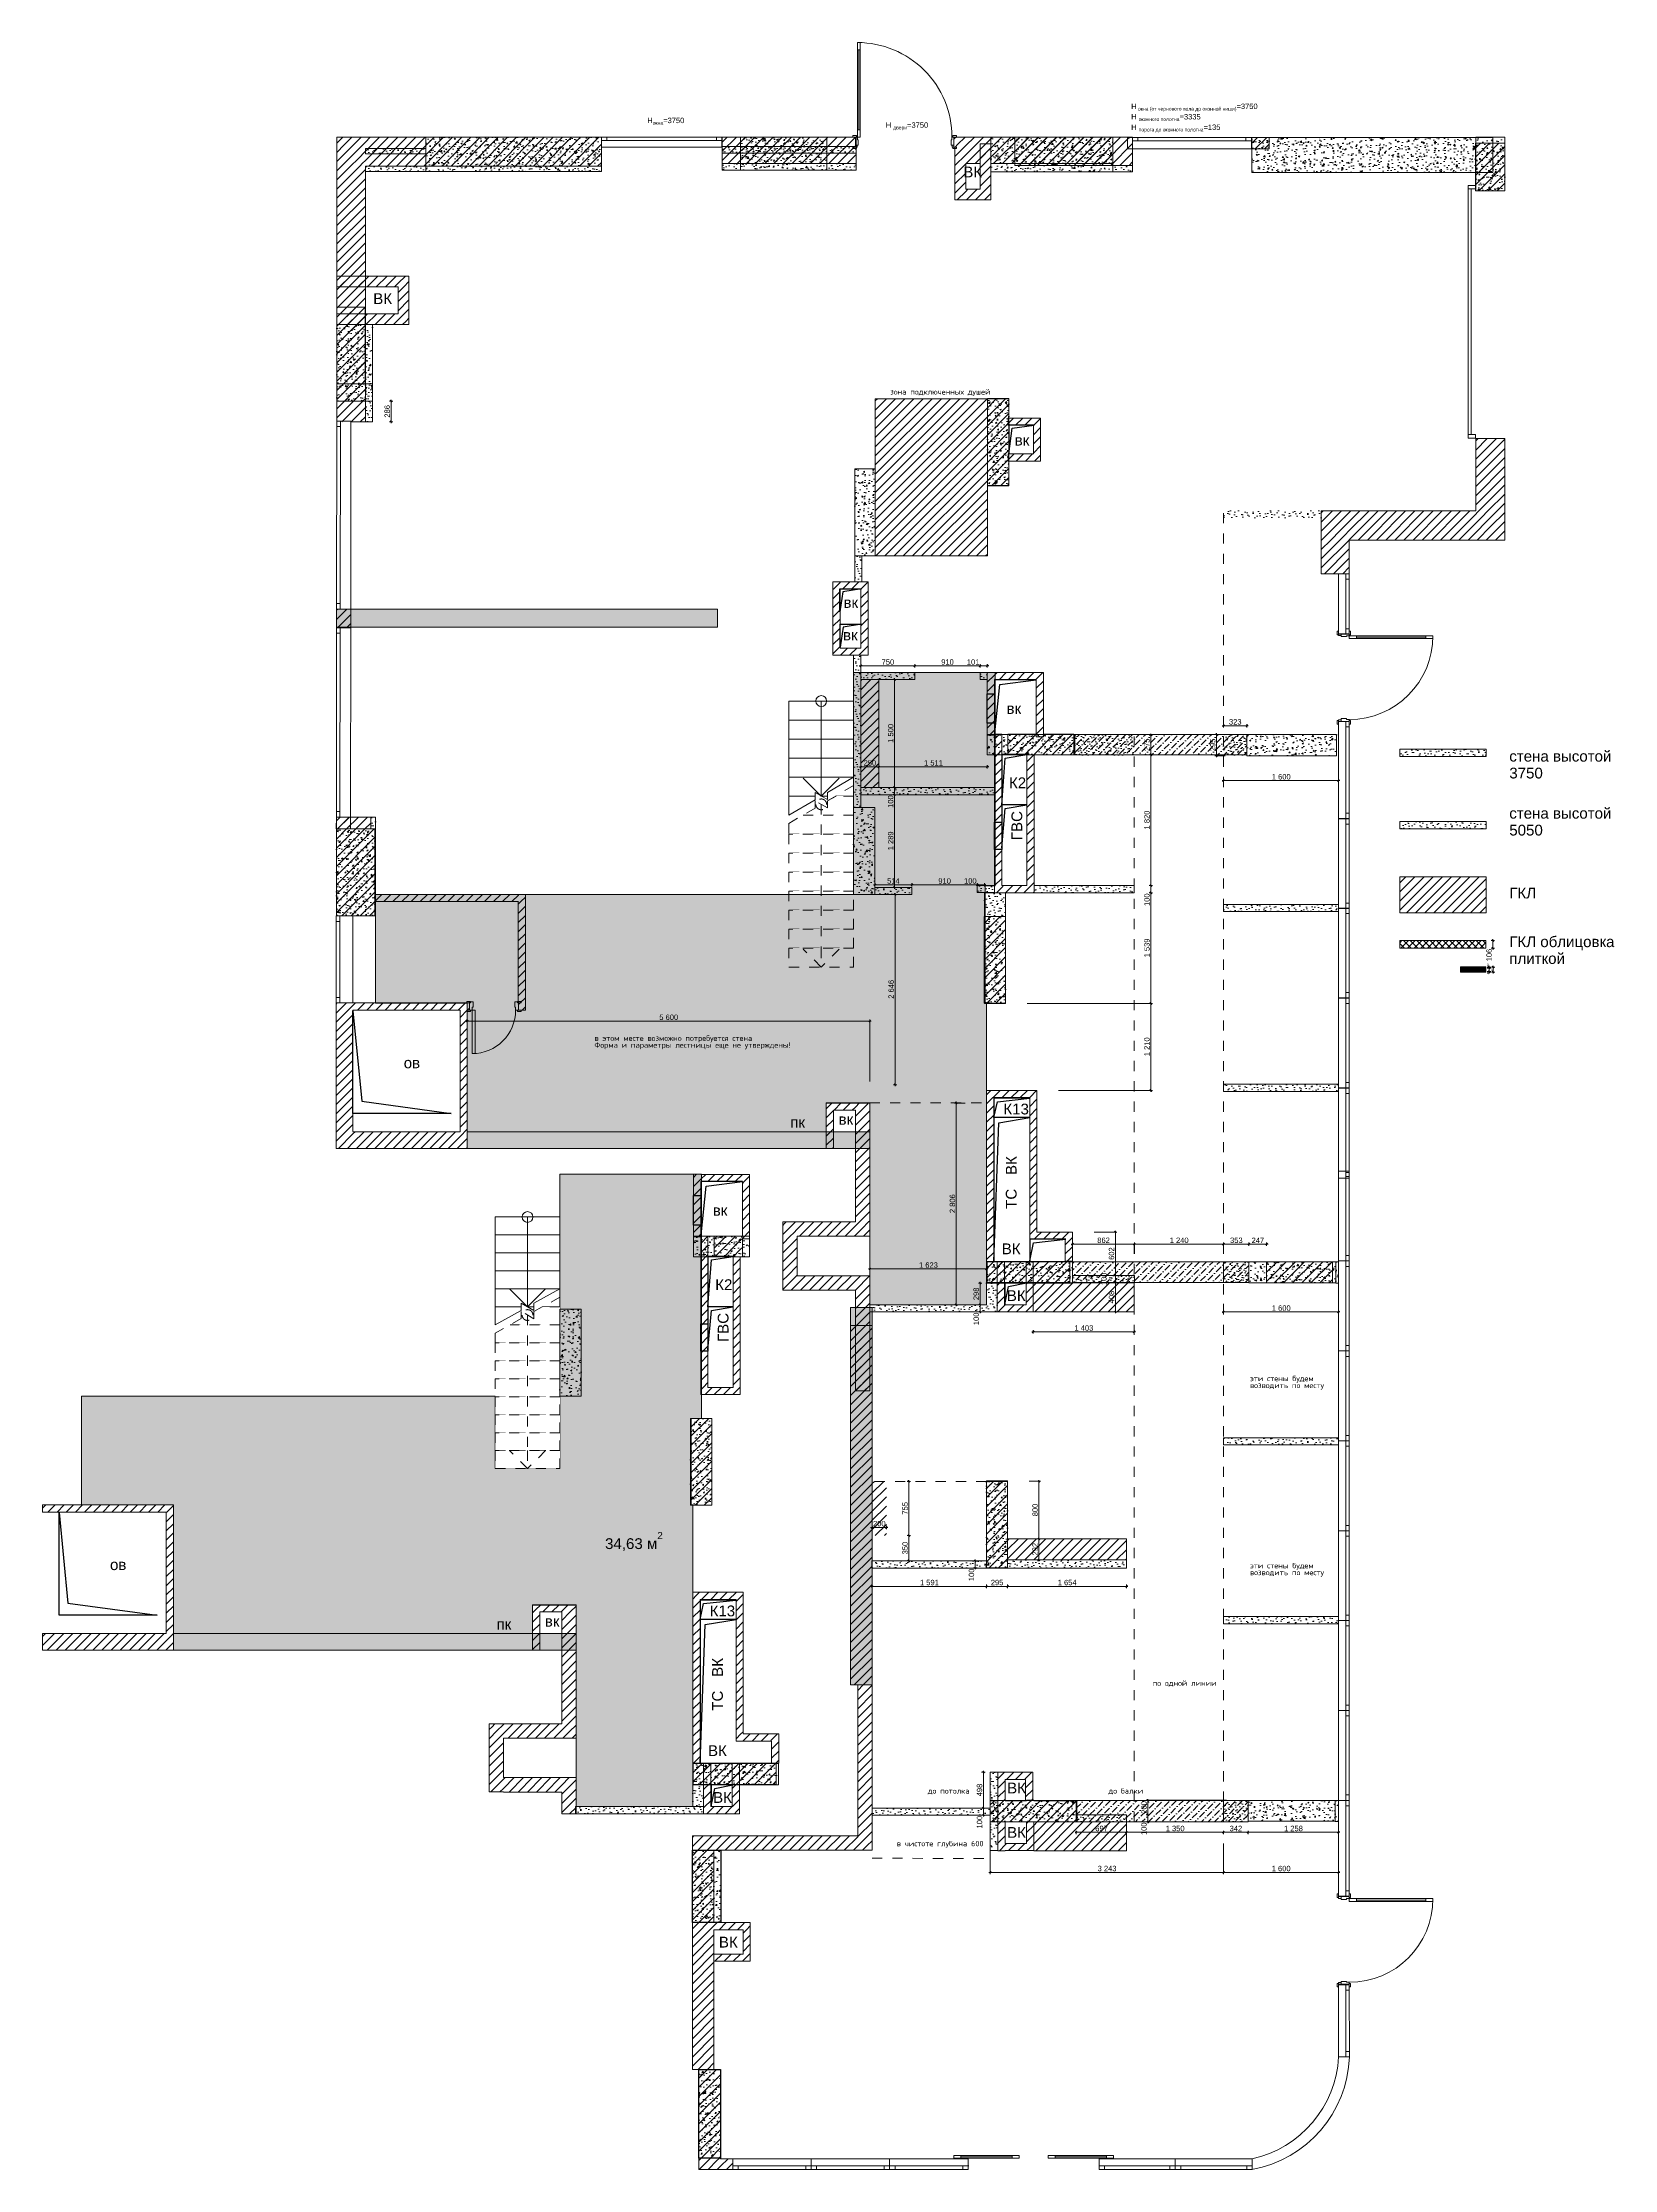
# Model space of a CAD drawing. Header units: millimetres. Extents: x 2336463 to 2579121, y 595385 to 778077.
# Drawn here: x 2418225 to 2440093, y 689177 to 718760 of the extents above; entities that cross this region are included whole.
import ezdxf

# ---------------------------------------------------------------- set-up
doc = ezdxf.new("R2010")
doc.units = ezdxf.units.MM
doc.header["$MEASUREMENT"] = 0
for name, pattern in [('Wipeout_Contour', [1000, 0, -1000]), ('Пунктирная', [88.194442, 0, -88.194442]), ('Штриховая', [282.222223, 141.111112, -141.111112])]:
    doc.linetypes.add(name, pattern=pattern)
for name, color, linetype, lineweight in [('+возводимые стены шриховка_Ном._пера__1', 7, 'Continuous', 13), ('+стена с дверью_Ном._пера__1', 7, 'Continuous', 13), ('Двери ARCHICAD_Ном._пера__1', 7, 'Continuous', 13), ('Конструктив - Стены Несущие_Ном._пера__1', 7, 'Continuous', 13), ('Конструктив - Стены Несущие_Ном._пера__21', 7, 'Continuous', 30), ('Окна ARCHICAD_Ном._пера__1', 7, 'Continuous', 13), ('сит план_Ном._пера__1', 7, 'Continuous', 13), ('сит план_Ном._пера__21', 7, 'Continuous', 30)]:
    doc.layers.add(name, color=color, linetype=linetype, lineweight=lineweight)
for name, color, linetype, lineweight, true_color in [('+возводимые стены шриховка_Ном._пера__102', 7, 'Continuous', 5, 0xcccccc), ('+возводимые стены шриховка_Ном._пера__183', 7, 'Continuous', 0, 0xe8e8e8), ('+возводимые стены шриховка_Ном._пера__242', 7, 'Continuous', 13, 0x1b55b5), ('+возводимые стены шриховка_Ном._пера__9', 7, 'Continuous', 15, 0x3dad99), ('+размер возводимые стены_Ном._пера__162', 7, 'Continuous', 5, 0xaaaaaa), ('+размер возводимые стены_Ном._пера__242', 7, 'Continuous', 13, 0x1b55b5), ('+стена с дверью_Ном._пера__242', 7, 'Continuous', 13, 0x1b55b5), ('+стена с дверью_Ном._пера__243', 7, 'Continuous', 13, 0xe25822), ('Конструктив - Лестницы_Ном._пера__11', 7, 'Continuous', 15, 0x6c80ff), ('Конструктив - Стены Несущие_Ном._пера__162', 7, 'Continuous', 5, 0xaaaaaa), ('сит план_Ном._пера__87', 7, 'Continuous', 20, 0x6a6a6a)]:
    doc.layers.add(name, color=color, linetype=linetype, lineweight=lineweight, true_color=true_color)
for name, color, linetype in [('+размер возводимые стены', 7, 'Continuous'), ('Конструктив - Лестницы', 7, 'Continuous'), ('сит план', 7, 'Continuous')]:
    doc.layers.add(name, color=color, linetype=linetype)
doc.styles.add('СГЕНЕРИР_СТИЛЬ_1', font='arial.ttf')
doc.styles.add('СГЕНЕРИР_СТИЛЬ_4', font='isocp.shx')
doc.dimstyles.new('СГЕНЕРИР_СТИЛЬ__1', dxfattribs={"dimtxt": 75, "dimasz": 23.75, "dimexe": 0.18, "dimexo": 300, "dimgap": 0, "dimtad": 1, "dimtih": 1, "dimtoh": 1, "dimdec": 0, "dimzin": 0, "dimdsep": 46, "dimtxsty": 'СГЕНЕРИР_СТИЛЬ_1', "dimblk": 'ARROWHEAD_6', "dimblk1": 'ARROWHEAD_6', "dimblk2": 'ARROWHEAD_6', "dimcen": 0.09, "dimclrd": 256, "dimclre": 256, "dimclrt": 256, "dimazin": 0, "dimtfac": 1, "dimtdec": 4, "dimtmove": 0, "dimatfit": 3, "dimfxl": 0, "dimtolj": 1, "dimtzin": 0, "dimarcsym": 0})
doc.dimstyles.new('СГЕНЕРИР_СТИЛЬ__2', dxfattribs={"dimtxt": 75, "dimasz": 23.75, "dimexe": 0.18, "dimexo": 300, "dimgap": 0, "dimtad": 1, "dimdec": 0, "dimzin": 0, "dimdsep": 46, "dimtxsty": 'СГЕНЕРИР_СТИЛЬ_1', "dimblk": 'ARROWHEAD_6', "dimblk1": 'ARROWHEAD_6', "dimblk2": 'ARROWHEAD_6', "dimcen": 0.09, "dimclrd": 256, "dimclre": 256, "dimclrt": 256, "dimazin": 0, "dimtfac": 1, "dimtdec": 4, "dimtmove": 0, "dimatfit": 3, "dimfxl": 0, "dimtolj": 1, "dimtzin": 0, "dimarcsym": 0})
doc.dimstyles.new('СГЕНЕРИР_СТИЛЬ__8', dxfattribs={"dimtxt": 25, "dimasz": 23.75, "dimexe": 0.18, "dimexo": 300, "dimgap": 0, "dimtad": 1, "dimdec": 0, "dimzin": 0, "dimdsep": 46, "dimtxsty": 'СГЕНЕРИР_СТИЛЬ_1', "dimblk": 'ARROWHEAD_6', "dimblk1": 'ARROWHEAD_6', "dimblk2": 'ARROWHEAD_6', "dimcen": 0.09, "dimclrd": 256, "dimclre": 256, "dimclrt": 256, "dimazin": 0, "dimtfac": 1, "dimtdec": 4, "dimtmove": 0, "dimatfit": 3, "dimfxl": 0, "dimtolj": 1, "dimtzin": 0, "dimarcsym": 0})
pattern_1 = [(45, (2086872.01, 585813.69), (-91.92388, 91.92388), [97.499996, -32.5, 0, -32.5]), (45, (2086883.5, 585917.1), (-91.92388, 91.92388), [97.499996, -32.5, 0, -32.5])]
pattern_2 = [(45, (2086872.015, 585988.686), (-55.684659, 55.684659), [0, -52.5, 0, -78.75]), (110, (2087047.015, 585988.686), (74.000794, 26.934086), [0, -38.5, 0, -66.5])]
pattern_3 = [(45, (2086872.015, 585813.69), (-63.639609, 63.639609), [])]
pattern_4 = [(50, (2086872.01, 585813.69), (-182.18467, 15.939086), [19.05, -209.55]), (355, (2086872.01, 585813.69), (-35.24342, 191.056845), [15.24, -167.64058]), (100.451445, (2086887.2, 585812.36), (146.94125, 175.11775), [16.19001, -178.090245]), (46.1842, (2086872.01, 585864.49), (-271.07904, 42.04233), [28.575, -314.325]), (96.63556, (2086894.6, 585860.98), (237.40413, 247.42612), [24.28502, -267.1356]), (351.18415, (2086872.01, 585864.49), (237.40413, 247.42612), [22.85997, -251.45973]), (21, (2086897.41, 585851.79), (-151.61439, 102.2652), [19.05, -209.55]), (326, (2086897.41, 585851.79), (61.80203, 184.18797), [15.24, -167.64]), (71.451445, (2086910.05, 585843.26), (213.41642, 81.92277), [16.19001, -178.08994]), (37.5, (2086872.015, 585813.686), (3.088603, 84.555039), [0, -165.608, 0, -170.18, 0, -168.275]), (7.5, (2086872.015, 585813.69), (66.819663, 100.180575), [0, -97.028, 0, -161.798, 0, -64.135]), (327.5, (2086815.37, 585813.686), (-135.590595, 5.728744), [0, -63.5, 0, -198.12, 0, -262.89]), (317.5, (2086789.97, 585813.69), (148.12918, 25.42649), [0, -82.55, 0, -131.572, 0, -186.69])]

# ---------------------------------------------------------------- blocks, each defined once
blk = doc.blocks.new('Лестница_2', base_point=(2086872, 585814))
at = {"color": 254, "linetype": 'Wipeout_Contour', "lineweight": 0, "ltscale": 10122188.46599117}
blk.add_wipeout([(2429508, 709601), (2428608, 709601), (2428608, 709337), (2429508, 709337)], dxfattribs=at).dxf.layer = 'Конструктив - Лестницы'
at = {"layer": 'Конструктив - Лестницы_Ном._пера__11', "color": 171, "linetype": 'Continuous', "lineweight": 15, "true_color": 0x6c80ff}
for p, q in [((2429508, 709601), (2428608, 709601)), ((2428608, 709601), (2428608, 709337)), ((2429508, 709337), (2429508, 709601)), ((2428608, 709337), (2429508, 709337))]:
    blk.add_line(p, q, dxfattribs=at)
for start, end in [(0, 180), (180, 0)]:
    blk.add_arc((2429058, 709601), 75, start, end, dxfattribs=at)
at = {"color": 254, "linetype": 'Wipeout_Contour', "lineweight": 0, "ltscale": 10121892.13433642}
blk.add_wipeout([(2429508, 709337), (2428608, 709337), (2428608, 709072), (2429508, 709072)], dxfattribs=at).dxf.layer = 'Конструктив - Лестницы'
at = {"layer": 'Конструктив - Лестницы_Ном._пера__11', "color": 171, "linetype": 'Continuous', "lineweight": 15, "true_color": 0x6c80ff}
for p, q in [((2429058, 709601), (2429058, 709337)), ((2429508, 709337), (2428608, 709337)), ((2428608, 709337), (2428608, 709072)), ((2429508, 709072), (2429508, 709337)), ((2428608, 709072), (2429508, 709072))]:
    blk.add_line(p, q, dxfattribs=at)
at = {"color": 254, "linetype": 'Wipeout_Contour', "lineweight": 0, "ltscale": 10121595.90443168}
blk.add_wipeout([(2429508, 709072), (2428608, 709072), (2428608, 708808), (2429508, 708808)], dxfattribs=at).dxf.layer = 'Конструктив - Лестницы'
at = {"layer": 'Конструктив - Лестницы_Ном._пера__11', "color": 171, "linetype": 'Continuous', "lineweight": 15, "true_color": 0x6c80ff}
for p, q in [((2429508, 709072), (2428608, 709072)), ((2428608, 709072), (2428608, 708808)), ((2429508, 708808), (2429508, 709072)), ((2428608, 708808), (2429508, 708808))]:
    blk.add_line(p, q, dxfattribs=at)
at = {"color": 254, "linetype": 'Wipeout_Contour', "lineweight": 0, "ltscale": 10121299.77627265}
blk.add_wipeout([(2429508, 708808), (2428608, 708808), (2428608, 708544), (2429508, 708544)], dxfattribs=at).dxf.layer = 'Конструктив - Лестницы'
at = {"layer": 'Конструктив - Лестницы_Ном._пера__11', "color": 171, "linetype": 'Continuous', "lineweight": 15, "true_color": 0x6c80ff}
for p, q in [((2429508, 708808), (2428608, 708808)), ((2428608, 708808), (2428608, 708544)), ((2428608, 708544), (2429508, 708544)), ((2429508, 708544), (2429508, 708808))]:
    blk.add_line(p, q, dxfattribs=at)
at = {"color": 254, "linetype": 'Wipeout_Contour', "lineweight": 0, "ltscale": 20241455.5073471}
blk.add_wipeout([(2428608, 708544), (2428608, 708280), (2428972, 708280), (2428972, 708329), (2429058, 708280), (2429144, 708280), (2429144, 708330), (2429508, 708544)], dxfattribs=at).dxf.layer = 'Конструктив - Лестницы'
at = {"layer": 'Конструктив - Лестницы_Ном._пера__11', "color": 171, "linetype": 'Continuous', "lineweight": 15, "true_color": 0x6c80ff}
for p, q in [((2429508, 708544), (2428608, 708544)), ((2428608, 708544), (2428608, 708280)), ((2428608, 708280), (2428972, 708280)), ((2429058, 708280), (2429144, 708280))]:
    blk.add_line(p, q, dxfattribs=at)
at = {"color": 254, "linetype": 'Wipeout_Contour', "lineweight": 0, "ltscale": 10119738.24395682}
blk.add_wipeout([(2428608, 708280), (2428608, 708015), (2428972, 708229), (2428972, 708280)], dxfattribs=at).dxf.layer = 'Конструктив - Лестницы'
at = {"layer": 'Конструктив - Лестницы_Ном._пера__11', "color": 171, "linetype": 'Continuous', "lineweight": 15, "true_color": 0x6c80ff}
blk.add_line((2428608, 708280), (2428608, 708015), dxfattribs=at)
at = {"color": 254, "linetype": 'Wipeout_Contour', "lineweight": 0, "ltscale": 7590793.219094954}
blk.add_wipeout([(2429144, 708280), (2429058, 708280), (2429144, 708230)], dxfattribs=at).dxf.layer = 'Конструктив - Лестницы'
at = {"layer": 'Конструктив - Лестницы_Ном._пера__11', "color": 171, "linetype": 'Continuous', "lineweight": 15, "true_color": 0x6c80ff}
for p, q in [((2428972, 708280), (2428608, 708280)), ((2429144, 708280), (2429058, 708280))]:
    blk.add_line(p, q, dxfattribs=at)
at = {"color": 254, "linetype": 'Wipeout_Contour', "lineweight": 0, "ltscale": 7591736.301718388}
blk.add_wipeout([(2429255, 708280), (2429508, 708280), (2429508, 708428)], dxfattribs=at).dxf.layer = 'Конструктив - Лестницы'
at = {"layer": 'Конструктив - Лестницы_Ном._пера__11', "color": 171, "linetype": 'Штриховая', "lineweight": 15, "true_color": 0x6c80ff}
for p, q in [((2429255, 708280), (2429508, 708280)), ((2429508, 708280), (2429508, 708428))]:
    blk.add_line(p, q, dxfattribs=at)
at = {"color": 254, "linetype": 'Wipeout_Contour', "lineweight": 0, "ltscale": 20242244.87497287}
blk.add_wipeout([(2428805, 708015), (2429508, 708015), (2429508, 708280), (2429255, 708280), (2429144, 708214), (2429144, 708114), (2428972, 708213), (2428972, 708113)], dxfattribs=at).dxf.layer = 'Конструктив - Лестницы'
at = {"layer": 'Конструктив - Лестницы_Ном._пера__11', "color": 171, "linetype": 'Continuous', "lineweight": 15, "true_color": 0x6c80ff}
for p, q in [((2429058, 709337), (2429058, 708280)), ((2429058, 708280), (2428808, 708530)), ((2429308, 708530), (2429058, 708280)), ((2429508, 708544), (2429144, 708330)), ((2429144, 708230), (2428972, 708329)), ((2428972, 708329), (2428972, 708229)), ((2429144, 708330), (2429144, 708230))]:
    blk.add_line(p, q, dxfattribs=at)
at = {"layer": 'Конструктив - Лестницы_Ном._пера__11', "color": 171, "linetype": 'Штриховая', "lineweight": 15, "true_color": 0x6c80ff}
for p, q in [((2429508, 708428), (2429144, 708214)), ((2429508, 708280), (2429255, 708280)), ((2429508, 708015), (2429508, 708280)), ((2428805, 708015), (2429508, 708015))]:
    blk.add_line(p, q, dxfattribs=at)
blk.add_arc((2429058, 708164), 75, 0, 180, dxfattribs=at)
at = {"color": 254, "linetype": 'Wipeout_Contour', "lineweight": 0, "ltscale": 12650277.35630486}
blk.add_wipeout([(2428608, 707751), (2429508, 707751), (2429508, 708015), (2428805, 708015), (2428608, 707899)], dxfattribs=at).dxf.layer = 'Конструктив - Лестницы'
at = {"layer": 'Конструктив - Лестницы_Ном._пера__11', "color": 171, "linetype": 'Continuous', "lineweight": 15, "true_color": 0x6c80ff}
blk.add_line((2428972, 708229), (2428608, 708015), dxfattribs=at)
at = {"layer": 'Конструктив - Лестницы_Ном._пера__11', "color": 171, "linetype": 'Штриховая', "lineweight": 15, "true_color": 0x6c80ff}
for p, q in [((2428972, 708113), (2428608, 707899)), ((2429508, 708015), (2428805, 708015)), ((2429144, 708114), (2428972, 708213)), ((2428972, 708213), (2428972, 708113)), ((2429144, 708214), (2429144, 708114)), ((2429508, 707751), (2429508, 708015)), ((2428608, 707899), (2428608, 707751)), ((2428608, 707751), (2429508, 707751))]:
    blk.add_line(p, q, dxfattribs=at)
blk.add_arc((2429058, 708164), 75, 180, 0, dxfattribs=at)
at = {"color": 254, "linetype": 'Wipeout_Contour', "lineweight": 0, "ltscale": 10120116.28123861}
blk.add_wipeout([(2428608, 707751), (2428608, 707487), (2429508, 707487), (2429508, 707751)], dxfattribs=at).dxf.layer = 'Конструктив - Лестницы'
at = {"layer": 'Конструктив - Лестницы_Ном._пера__11', "color": 171, "linetype": 'Штриховая', "lineweight": 15, "true_color": 0x6c80ff}
for p, q in [((2429508, 707751), (2428608, 707751)), ((2428608, 707751), (2428608, 707487)), ((2429508, 707487), (2429508, 707751)), ((2428608, 707487), (2429508, 707487))]:
    blk.add_line(p, q, dxfattribs=at)
at = {"color": 254, "linetype": 'Wipeout_Contour', "lineweight": 0, "ltscale": 10119820.6619353}
blk.add_wipeout([(2428608, 707487), (2428608, 707222), (2429508, 707222), (2429508, 707487)], dxfattribs=at).dxf.layer = 'Конструктив - Лестницы'
at = {"layer": 'Конструктив - Лестницы_Ном._пера__11', "color": 171, "linetype": 'Штриховая', "lineweight": 15, "true_color": 0x6c80ff}
for p, q in [((2429508, 707487), (2428608, 707487)), ((2428608, 707487), (2428608, 707222)), ((2429508, 707222), (2429508, 707487)), ((2428608, 707222), (2429508, 707222))]:
    blk.add_line(p, q, dxfattribs=at)
at = {"color": 254, "linetype": 'Wipeout_Contour', "lineweight": 0, "ltscale": 10119525.14443126}
blk.add_wipeout([(2428608, 707222), (2428608, 706958), (2429508, 706958), (2429508, 707222)], dxfattribs=at).dxf.layer = 'Конструктив - Лестницы'
at = {"layer": 'Конструктив - Лестницы_Ном._пера__11', "color": 171, "linetype": 'Штриховая', "lineweight": 15, "true_color": 0x6c80ff}
for p, q in [((2429508, 707222), (2428608, 707222)), ((2428608, 707222), (2428608, 706958)), ((2429508, 706958), (2429508, 707222)), ((2428608, 706958), (2429508, 706958))]:
    blk.add_line(p, q, dxfattribs=at)
at = {"color": 254, "linetype": 'Wipeout_Contour', "lineweight": 0, "ltscale": 10119229.7287354}
blk.add_wipeout([(2428608, 706958), (2428608, 706694), (2429508, 706694), (2429508, 706958)], dxfattribs=at).dxf.layer = 'Конструктив - Лестницы'
at = {"layer": 'Конструктив - Лестницы_Ном._пера__11', "color": 171, "linetype": 'Штриховая', "lineweight": 15, "true_color": 0x6c80ff}
for p, q in [((2429508, 706958), (2428608, 706958)), ((2428608, 706958), (2428608, 706694)), ((2429508, 706694), (2429508, 706958)), ((2428608, 706694), (2429508, 706694))]:
    blk.add_line(p, q, dxfattribs=at)
at = {"color": 254, "linetype": 'Wipeout_Contour', "lineweight": 0, "ltscale": 10118934.41483562}
blk.add_wipeout([(2428608, 706694), (2428608, 706430), (2429508, 706430), (2429508, 706694)], dxfattribs=at).dxf.layer = 'Конструктив - Лестницы'
at = {"layer": 'Конструктив - Лестницы_Ном._пера__11', "color": 171, "linetype": 'Штриховая', "lineweight": 15, "true_color": 0x6c80ff}
for p, q in [((2429508, 706694), (2428608, 706694)), ((2428608, 706694), (2428608, 706430)), ((2429508, 706430), (2429508, 706694)), ((2428608, 706430), (2429508, 706430))]:
    blk.add_line(p, q, dxfattribs=at)
at = {"color": 254, "linetype": 'Wipeout_Contour', "lineweight": 0, "ltscale": 10118639.20276187}
blk.add_wipeout([(2428608, 706430), (2428608, 706165), (2429508, 706165), (2429508, 706430)], dxfattribs=at).dxf.layer = 'Конструктив - Лестницы'
at = {"layer": 'Конструктив - Лестницы_Ном._пера__11', "color": 171, "linetype": 'Штриховая', "lineweight": 15, "true_color": 0x6c80ff}
for p, q in [((2429508, 706430), (2428608, 706430)), ((2428608, 706430), (2428608, 706165)), ((2428608, 706165), (2429508, 706165)), ((2429508, 706165), (2429508, 706430))]:
    blk.add_line(p, q, dxfattribs=at)
at = {"color": 254, "linetype": 'Wipeout_Contour', "lineweight": 0, "ltscale": 10118344.09254408}
blk.add_wipeout([(2428608, 706165), (2428608, 705901), (2429508, 705901), (2429508, 706165)], dxfattribs=at).dxf.layer = 'Конструктив - Лестницы'
at = {"layer": 'Конструктив - Лестницы_Ном._пера__11', "color": 171, "linetype": 'Штриховая', "lineweight": 15, "true_color": 0x6c80ff}
for p, q in [((2429058, 708164), (2429058, 706165)), ((2429508, 706165), (2428608, 706165)), ((2428608, 706165), (2428608, 705901)), ((2429058, 705901), (2428808, 706151)), ((2429058, 706165), (2429058, 705901)), ((2429308, 706151), (2429058, 705901)), ((2429508, 705901), (2429508, 706165)), ((2428608, 705901), (2429508, 705901))]:
    blk.add_line(p, q, dxfattribs=at)
blk = doc.blocks.new('Лестница_15', base_point=(2086872, 585814))
at = {"color": 254, "linetype": 'Wipeout_Contour', "lineweight": 0, "ltscale": 10098485.4614289}
blk.add_wipeout([(2425422, 702425), (2424522, 702425), (2424522, 702175), (2425422, 702175)], dxfattribs=at).dxf.layer = 'Конструктив - Лестницы'
at = {"layer": 'Конструктив - Лестницы_Ном._пера__11', "color": 171, "linetype": 'Continuous', "lineweight": 15, "true_color": 0x6c80ff}
for p, q in [((2425422, 702425), (2424522, 702425)), ((2424522, 702425), (2424522, 702175)), ((2425422, 702175), (2425422, 702425)), ((2424522, 702175), (2425422, 702175))]:
    blk.add_line(p, q, dxfattribs=at)
for start, end in [(0, 180), (180, 0)]:
    blk.add_arc((2424972, 702425), 75, start, end, dxfattribs=at)
at = {"color": 254, "linetype": 'Wipeout_Contour', "lineweight": 0, "ltscale": 10098207.32676724}
blk.add_wipeout([(2425422, 702175), (2424522, 702175), (2424522, 701925), (2425422, 701925)], dxfattribs=at).dxf.layer = 'Конструктив - Лестницы'
at = {"layer": 'Конструктив - Лестницы_Ном._пера__11', "color": 171, "linetype": 'Continuous', "lineweight": 15, "true_color": 0x6c80ff}
for p, q in [((2424972, 702425), (2424972, 702175)), ((2425422, 702175), (2424522, 702175)), ((2424522, 702175), (2424522, 701925)), ((2425422, 701925), (2425422, 702175)), ((2424522, 701925), (2425422, 701925))]:
    blk.add_line(p, q, dxfattribs=at)
at = {"color": 254, "linetype": 'Wipeout_Contour', "lineweight": 0, "ltscale": 10097929.28346249}
blk.add_wipeout([(2425422, 701925), (2424522, 701925), (2424522, 701675), (2425422, 701675)], dxfattribs=at).dxf.layer = 'Конструктив - Лестницы'
at = {"layer": 'Конструктив - Лестницы_Ном._пера__11', "color": 171, "linetype": 'Continuous', "lineweight": 15, "true_color": 0x6c80ff}
for p, q in [((2425422, 701925), (2424522, 701925)), ((2424522, 701925), (2424522, 701675)), ((2425422, 701675), (2425422, 701925)), ((2424522, 701675), (2425422, 701675))]:
    blk.add_line(p, q, dxfattribs=at)
at = {"color": 254, "linetype": 'Wipeout_Contour', "lineweight": 0, "ltscale": 10097651.33153463}
blk.add_wipeout([(2425422, 701675), (2424522, 701675), (2424522, 701425), (2425422, 701425)], dxfattribs=at).dxf.layer = 'Конструктив - Лестницы'
at = {"layer": 'Конструктив - Лестницы_Ном._пера__11', "color": 171, "linetype": 'Continuous', "lineweight": 15, "true_color": 0x6c80ff}
for p, q in [((2425422, 701675), (2424522, 701675)), ((2424522, 701675), (2424522, 701425)), ((2424522, 701425), (2425422, 701425)), ((2425422, 701425), (2425422, 701675))]:
    blk.add_line(p, q, dxfattribs=at)
at = {"color": 254, "linetype": 'Wipeout_Contour', "lineweight": 0, "ltscale": 20194203.54199987}
blk.add_wipeout([(2424522, 701425), (2424522, 701175), (2424884, 701175), (2424884, 701226), (2424972, 701175), (2425059, 701175), (2425059, 701224), (2425422, 701425)], dxfattribs=at).dxf.layer = 'Конструктив - Лестницы'
at = {"layer": 'Конструктив - Лестницы_Ном._пера__11', "color": 171, "linetype": 'Continuous', "lineweight": 15, "true_color": 0x6c80ff}
for p, q in [((2425422, 701425), (2424522, 701425)), ((2424522, 701425), (2424522, 701175)), ((2424522, 701175), (2424884, 701175)), ((2424972, 701175), (2425059, 701175))]:
    blk.add_line(p, q, dxfattribs=at)
at = {"color": 254, "linetype": 'Wipeout_Contour', "lineweight": 0, "ltscale": 10096119.31457111}
blk.add_wipeout([(2424522, 701175), (2424522, 700925), (2424884, 701126), (2424884, 701175)], dxfattribs=at).dxf.layer = 'Конструктив - Лестницы'
at = {"layer": 'Конструктив - Лестницы_Ном._пера__11', "color": 171, "linetype": 'Continuous', "lineweight": 15, "true_color": 0x6c80ff}
blk.add_line((2424522, 701175), (2424522, 700925), dxfattribs=at)
at = {"color": 254, "linetype": 'Wipeout_Contour', "lineweight": 0, "ltscale": 7573079.237489007}
blk.add_wipeout([(2425059, 701175), (2424972, 701175), (2425059, 701124)], dxfattribs=at).dxf.layer = 'Конструктив - Лестницы'
at = {"layer": 'Конструктив - Лестницы_Ном._пера__11', "color": 171, "linetype": 'Continuous', "lineweight": 15, "true_color": 0x6c80ff}
for p, q in [((2424884, 701175), (2424522, 701175)), ((2425059, 701175), (2424972, 701175))]:
    blk.add_line(p, q, dxfattribs=at)
at = {"color": 254, "linetype": 'Wipeout_Contour', "lineweight": 0, "ltscale": 7574025.35714202}
blk.add_wipeout([(2425178, 701175), (2425422, 701175), (2425422, 701311)], dxfattribs=at).dxf.layer = 'Конструктив - Лестницы'
at = {"layer": 'Конструктив - Лестницы_Ном._пера__11', "color": 171, "linetype": 'Штриховая', "lineweight": 15, "true_color": 0x6c80ff}
for p, q in [((2425178, 701175), (2425422, 701175)), ((2425422, 701175), (2425422, 701311))]:
    blk.add_line(p, q, dxfattribs=at)
at = {"color": 254, "linetype": 'Wipeout_Contour', "lineweight": 0, "ltscale": 20195031.06834912}
blk.add_wipeout([(2424728, 700925), (2425422, 700925), (2425422, 701175), (2425178, 701175), (2425059, 701109), (2425059, 701009), (2424884, 701112), (2424884, 701012)], dxfattribs=at).dxf.layer = 'Конструктив - Лестницы'
at = {"layer": 'Конструктив - Лестницы_Ном._пера__11', "color": 171, "linetype": 'Continuous', "lineweight": 15, "true_color": 0x6c80ff}
for p, q in [((2424972, 702175), (2424972, 701175)), ((2424972, 701175), (2424722, 701425)), ((2425222, 701425), (2424972, 701175)), ((2425422, 701425), (2425059, 701224)), ((2425059, 701124), (2424884, 701226)), ((2424884, 701226), (2424884, 701126)), ((2425059, 701224), (2425059, 701124))]:
    blk.add_line(p, q, dxfattribs=at)
at = {"layer": 'Конструктив - Лестницы_Ном._пера__11', "color": 171, "linetype": 'Штриховая', "lineweight": 15, "true_color": 0x6c80ff}
for p, q in [((2425422, 701311), (2425059, 701109)), ((2425422, 701175), (2425178, 701175)), ((2425422, 700925), (2425422, 701175)), ((2424728, 700925), (2425422, 700925))]:
    blk.add_line(p, q, dxfattribs=at)
at = {"color": 254, "linetype": 'Wipeout_Contour', "lineweight": 0, "ltscale": 12620791.24761269}
blk.add_wipeout([(2424522, 700675), (2425422, 700675), (2425422, 700925), (2424728, 700925), (2424522, 700811)], dxfattribs=at).dxf.layer = 'Конструктив - Лестницы'
at = {"layer": 'Конструктив - Лестницы_Ном._пера__11', "color": 171, "linetype": 'Continuous', "lineweight": 15, "true_color": 0x6c80ff}
blk.add_line((2424884, 701126), (2424522, 700925), dxfattribs=at)
at = {"layer": 'Конструктив - Лестницы_Ном._пера__11', "color": 171, "linetype": 'Штриховая', "lineweight": 15, "true_color": 0x6c80ff}
for p, q in [((2425422, 700925), (2424728, 700925)), ((2425059, 701009), (2424884, 701112)), ((2424884, 701112), (2424884, 701012)), ((2425059, 701109), (2425059, 701009)), ((2425422, 700675), (2425422, 700925)), ((2424522, 700811), (2424522, 700675)), ((2424522, 700675), (2425422, 700675))]:
    blk.add_line(p, q, dxfattribs=at)
for start, end in [(0, 180), (180, 0)]:
    blk.add_arc((2424972, 701061), 75, start, end, dxfattribs=at)
at = {"color": 254, "linetype": 'Wipeout_Contour', "lineweight": 0, "ltscale": 10096540.43777498}
blk.add_wipeout([(2424522, 700675), (2424522, 700425), (2425422, 700425), (2425422, 700675)], dxfattribs=at).dxf.layer = 'Конструктив - Лестницы'
at = {"layer": 'Конструктив - Лестницы_Ном._пера__11', "color": 171, "linetype": 'Штриховая', "lineweight": 15, "true_color": 0x6c80ff}
for p, q in [((2424884, 701012), (2424522, 700811)), ((2425422, 700675), (2424522, 700675)), ((2424522, 700675), (2424522, 700425)), ((2425422, 700425), (2425422, 700675)), ((2424522, 700425), (2425422, 700425))]:
    blk.add_line(p, q, dxfattribs=at)
at = {"color": 254, "linetype": 'Wipeout_Contour', "lineweight": 0, "ltscale": 10096262.94285675}
blk.add_wipeout([(2424522, 700425), (2424522, 700175), (2425422, 700175), (2425422, 700425)], dxfattribs=at).dxf.layer = 'Конструктив - Лестницы'
at = {"layer": 'Конструктив - Лестницы_Ном._пера__11', "color": 171, "linetype": 'Штриховая', "lineweight": 15, "true_color": 0x6c80ff}
for p, q in [((2425422, 700425), (2424522, 700425)), ((2424522, 700425), (2424522, 700175)), ((2425422, 700175), (2425422, 700425)), ((2424522, 700175), (2425422, 700175))]:
    blk.add_line(p, q, dxfattribs=at)
at = {"color": 254, "linetype": 'Wipeout_Contour', "lineweight": 0, "ltscale": 10095985.53936066}
blk.add_wipeout([(2424522, 700175), (2424522, 699925), (2425422, 699925), (2425422, 700175)], dxfattribs=at).dxf.layer = 'Конструктив - Лестницы'
at = {"layer": 'Конструктив - Лестницы_Ном._пера__11', "color": 171, "linetype": 'Штриховая', "lineweight": 15, "true_color": 0x6c80ff}
for p, q in [((2425422, 700175), (2424522, 700175)), ((2424522, 700175), (2424522, 699925)), ((2425422, 699925), (2425422, 700175)), ((2424522, 699925), (2425422, 699925))]:
    blk.add_line(p, q, dxfattribs=at)
at = {"color": 254, "linetype": 'Wipeout_Contour', "lineweight": 0, "ltscale": 10095708.22729423}
blk.add_wipeout([(2424522, 699925), (2424522, 699675), (2425422, 699675), (2425422, 699925)], dxfattribs=at).dxf.layer = 'Конструктив - Лестницы'
at = {"layer": 'Конструктив - Лестницы_Ном._пера__11', "color": 171, "linetype": 'Штриховая', "lineweight": 15, "true_color": 0x6c80ff}
for p, q in [((2425422, 699925), (2424522, 699925)), ((2424522, 699925), (2424522, 699675)), ((2424522, 699675), (2425422, 699675)), ((2425422, 699675), (2425422, 699925))]:
    blk.add_line(p, q, dxfattribs=at)
at = {"color": 254, "linetype": 'Wipeout_Contour', "lineweight": 0, "ltscale": 10095431.00666501}
blk.add_wipeout([(2424522, 699675), (2424522, 699425), (2425422, 699425), (2425422, 699675)], dxfattribs=at).dxf.layer = 'Конструктив - Лестницы'
at = {"layer": 'Конструктив - Лестницы_Ном._пера__11', "color": 171, "linetype": 'Штриховая', "lineweight": 15, "true_color": 0x6c80ff}
for p, q in [((2425422, 699675), (2424522, 699675)), ((2424522, 699675), (2424522, 699425)), ((2425422, 699425), (2425422, 699675)), ((2424522, 699425), (2425422, 699425))]:
    blk.add_line(p, q, dxfattribs=at)
at = {"color": 254, "linetype": 'Wipeout_Contour', "lineweight": 0, "ltscale": 10095153.87746084}
blk.add_wipeout([(2424522, 699425), (2424522, 699175), (2425422, 699175), (2425422, 699425)], dxfattribs=at).dxf.layer = 'Конструктив - Лестницы'
at = {"layer": 'Конструктив - Лестницы_Ном._пера__11', "color": 171, "linetype": 'Штриховая', "lineweight": 15, "true_color": 0x6c80ff}
for p, q in [((2425422, 699425), (2424522, 699425)), ((2424522, 699425), (2424522, 699175)), ((2425422, 699175), (2425422, 699425)), ((2424522, 699175), (2425422, 699175))]:
    blk.add_line(p, q, dxfattribs=at)
at = {"color": 254, "linetype": 'Wipeout_Contour', "lineweight": 0, "ltscale": 10094876.83970894}
blk.add_wipeout([(2424522, 699175), (2424522, 698925), (2425422, 698925), (2425422, 699175)], dxfattribs=at).dxf.layer = 'Конструктив - Лестницы'
at = {"layer": 'Конструктив - Лестницы_Ном._пера__11', "color": 171, "linetype": 'Штриховая', "lineweight": 15, "true_color": 0x6c80ff}
for p, q in [((2424972, 701061), (2424972, 699175)), ((2425422, 699175), (2424522, 699175)), ((2424522, 699175), (2424522, 698925)), ((2424972, 698925), (2424722, 699175)), ((2424972, 699175), (2424972, 698925)), ((2425222, 699175), (2424972, 698925)), ((2425422, 698925), (2425422, 699175)), ((2424522, 698925), (2425422, 698925))]:
    blk.add_line(p, q, dxfattribs=at)
blk = doc.blocks.new('Окно 25_13')
at = {"layer": 'Окна ARCHICAD_Ном._пера__1', "color": 7, "linetype": 'Continuous', "lineweight": 13}
for p, q in [((-827.5, 0), (827.5, 0)), ((-827.5, 0), (-752.5, 0)), ((-827.5, 0), (-827.5, -50)), ((-827.5, 0), (-827.5, -50)), ((-752.5, 0), (-752.5, -50)), ((-752.5, 0), (752.5, 0)), ((752.5, -50), (752.5, 0)), ((752.5, 0), (827.5, 0)), ((827.5, 0), (827.5, -50)), ((827.5, 0), (827.5, -50)), ((-752.5, -50), (-827.5, -50)), ((-827.5, -50), (-827.5, -160)), ((-827.5, -160), (827.5, -160)), ((752.5, -50), (-752.5, -50)), ((827.5, -50), (752.5, -50)), ((827.5, -50), (827.5, -160))]:
    blk.add_line(p, q, dxfattribs=at)
blk = doc.blocks.new('Стена_806', base_point=(2435288, 717281))
at = {"layer": 'сит план_Ном._пера__87', "linetype": 'Continuous', "lineweight": 20, "true_color": 0x6a6a6a}
h = blk.add_hatch(dxfattribs=at)
h.set_pattern_fill('Блоки_Бетонные_Эффективные', color=251, style=0, pattern_type=2)
h.set_pattern_definition(pattern_3)
h.paths.add_polyline_path([(2433320, 717441), (2433320, 717281), (2433387, 717281), (2433387, 717441)])
h = blk.add_hatch(dxfattribs=at)
h.set_pattern_fill('Блоки_Бетонные_Эффективные', color=251, style=0, pattern_type=2)
h.set_pattern_definition(pattern_3)
h.paths.add_polyline_path([(2435288, 717441), (2435042, 717441), (2435042, 717281), (2435288, 717281)])
at = {"layer": 'сит план_Ном._пера__1', "color": 7, "linetype": 'Continuous', "lineweight": 13}
for p, q in [((2433387, 717441), (2433387, 717391)), ((2433387, 717391), (2433387, 717281)), ((2435042, 717441), (2435042, 717391)), ((2435042, 717391), (2435042, 717281))]:
    blk.add_line(p, q, dxfattribs=at)
at = {"layer": 'сит план_Ном._пера__1', "color": 7, "linetype": 'Continuous', "lineweight": 13, "flags": 128}
for points in [[(2433387, 717441), (2433320, 717441)], [(2433320, 717441), (2433320, 717281)], [(2435288, 717441), (2435042, 717441)], [(2435288, 717281), (2435288, 717441)], [(2433320, 717281), (2433387, 717281)], [(2435042, 717281), (2435288, 717281)]]:
    blk.add_lwpolyline(points, dxfattribs=at)
at = {"layer": 'Окна ARCHICAD_Ном._пера__1', "color": 7, "linetype": 'Continuous', "lineweight": 13, "zscale": 1000}
blk.add_blockref('Окно 25_13', (2434214, 717441), dxfattribs=at)
blk = doc.blocks.new('Стена_807', base_point=(2433388, 717052))
at = {"layer": 'сит план_Ном._пера__87', "linetype": 'Continuous', "lineweight": 20, "true_color": 0x6a6a6a}
h = blk.add_hatch(dxfattribs=at)
h.set_pattern_fill('Блоки_Бетонные_Эффективные', color=251, style=0, pattern_type=2)
h.set_pattern_definition(pattern_3)
h.paths.add_polyline_path([(2433388, 717442), (2431751, 717442), (2431751, 717052), (2433388, 717052)])
at = {"layer": 'сит план_Ном._пера__1', "color": 7, "linetype": 'Continuous', "lineweight": 13, "flags": 128}
for points in [[(2433388, 717442), (2431751, 717442)], [(2431751, 717442), (2431751, 717052)], [(2433388, 717052), (2433388, 717442)], [(2431751, 717052), (2433388, 717052)]]:
    blk.add_lwpolyline(points, dxfattribs=at)
blk = doc.blocks.new('Стена_808', base_point=(2431418, 717351))
at = {"layer": 'сит план_Ном._пера__87', "linetype": 'Continuous', "lineweight": 20, "true_color": 0x6a6a6a}
h = blk.add_hatch(dxfattribs=at)
h.set_pattern_fill('Блоки_Бетонные_Эффективные', color=251, style=0, pattern_type=2)
h.set_pattern_definition(pattern_3)
h.paths.add_polyline_path([(2431268, 717351), (2431268, 716721), (2431418, 716721), (2431418, 717351)])
at = {"layer": 'сит план_Ном._пера__1', "color": 7, "linetype": 'Continuous', "lineweight": 13, "flags": 128}
for points in [[(2431268, 717351), (2431268, 716721)], [(2431418, 717351), (2431268, 717351)], [(2431418, 716721), (2431418, 717351)]]:
    blk.add_lwpolyline(points, dxfattribs=at)
blk = doc.blocks.new('Стена_809', base_point=(2431418, 716571))
at = {"layer": 'сит план_Ном._пера__87', "linetype": 'Continuous', "lineweight": 20, "true_color": 0x6a6a6a}
h = blk.add_hatch(dxfattribs=at)
h.set_pattern_fill('Блоки_Бетонные_Эффективные', color=251, style=0, pattern_type=2)
h.set_pattern_definition(pattern_3)
h.paths.add_polyline_path([(2430918, 716721), (2430918, 716571), (2431068, 716721)])
h = blk.add_hatch(dxfattribs=at)
h.set_pattern_fill('Блоки_Бетонные_Эффективные', color=251, style=0, pattern_type=2)
h.set_pattern_definition(pattern_3)
h.paths.add_polyline_path([(2431068, 716721), (2430918, 716571), (2431068, 716571)])
h = blk.add_hatch(dxfattribs=at)
h.set_pattern_fill('Блоки_Бетонные_Эффективные', color=251, style=0, pattern_type=2)
h.set_pattern_definition(pattern_3)
h.paths.add_polyline_path([(2431068, 716571), (2431418, 716571), (2431418, 716721), (2431068, 716721)])
at = {"layer": 'сит план_Ном._пера__1', "color": 7, "linetype": 'Continuous', "lineweight": 13, "flags": 128}
for points in [[(2430918, 716571), (2430918, 716721)], [(2430918, 716571), (2431418, 716571)], [(2431268, 716721), (2431068, 716721)], [(2431418, 716721), (2431418, 716721)], [(2431418, 716571), (2431418, 716721)]]:
    blk.add_lwpolyline(points, dxfattribs=at)
blk = doc.blocks.new('Стена_810', base_point=(2430918, 716571))
at = {"layer": 'сит план_Ном._пера__87', "linetype": 'Continuous', "lineweight": 20, "true_color": 0x6a6a6a}
h = blk.add_hatch(dxfattribs=at)
h.set_pattern_fill('Блоки_Бетонные_Эффективные', color=251, style=0, pattern_type=2)
h.set_pattern_definition(pattern_3)
h.paths.add_polyline_path([(2430918, 717446), (2430918, 717306), (2431068, 717446)])
h = blk.add_hatch(dxfattribs=at)
h.set_pattern_fill('Блоки_Бетонные_Эффективные', color=251, style=0, pattern_type=2)
h.set_pattern_definition(pattern_3)
h.paths.add_polyline_path([(2430918, 717306), (2431068, 717306), (2431068, 717446)])
h = blk.add_hatch(dxfattribs=at)
h.set_pattern_fill('Блоки_Бетонные_Эффективные', color=251, style=0, pattern_type=2)
h.set_pattern_definition(pattern_3)
h.paths.add_polyline_path([(2431068, 716721), (2431068, 717306), (2430918, 717306), (2430918, 716721)])
at = {"layer": 'сит план_Ном._пера__1', "color": 7, "linetype": 'Continuous', "lineweight": 13, "flags": 128}
for points in [[(2431068, 717446), (2430918, 717446)], [(2430918, 717306), (2430918, 716721)], [(2431068, 716721), (2431068, 717076)]]:
    blk.add_lwpolyline(points, dxfattribs=at)
blk = doc.blocks.new('Стена_811', base_point=(2433115, 717076))
at = {"layer": 'сит план_Ном._пера__87', "linetype": 'Continuous', "lineweight": 20, "true_color": 0x6a6a6a}
h = blk.add_hatch(dxfattribs=at)
h.set_pattern_fill('Блоки_Бетонные_Эффективные', color=251, style=0, pattern_type=2)
h.set_pattern_definition(pattern_3)
h.paths.add_polyline_path([(2433115, 717446), (2431068, 717446), (2431068, 717076), (2433115, 717076)])
at = {"layer": 'сит план_Ном._пера__1', "color": 7, "linetype": 'Continuous', "lineweight": 13, "flags": 128}
for points in [[(2433115, 717446), (2431068, 717446)], [(2433115, 717076), (2433115, 717446)], [(2431068, 717076), (2431268, 717076)], [(2431418, 717076), (2433115, 717076)]]:
    blk.add_lwpolyline(points, dxfattribs=at)
blk = doc.blocks.new('Окно 25_14')
at = {"layer": 'Окна ARCHICAD_Ном._пера__1', "color": 7, "linetype": 'Continuous', "lineweight": 13}
for p, q in [((-837.5, 0), (837.5, 0)), ((-837.5, 0), (-762.5, 0)), ((-837.5, 0), (-837.5, -50)), ((-837.5, 0), (-837.5, -50)), ((-762.5, 0), (-762.5, -50)), ((-762.5, 0), (762.5, 0)), ((762.5, -50), (762.5, 0)), ((762.5, 0), (837.5, 0)), ((837.5, 0), (837.5, -50)), ((837.5, 0), (837.5, -50)), ((-762.5, -50), (-837.5, -50)), ((-837.5, -50), (-837.5, -140)), ((-837.5, -140), (837.5, -140)), ((762.5, -50), (-762.5, -50)), ((837.5, -50), (762.5, -50)), ((837.5, -50), (837.5, -140))]:
    blk.add_line(p, q, dxfattribs=at)
blk = doc.blocks.new('Стена_812', base_point=(2427680, 717446))
at = {"layer": 'сит план_Ном._пера__87', "linetype": 'Continuous', "lineweight": 20, "true_color": 0x6a6a6a}
h = blk.add_hatch(dxfattribs=at)
h.set_pattern_fill('Блоки_Бетонные_Эффективные', color=251, style=0, pattern_type=2)
h.set_pattern_definition(pattern_3)
h.paths.add_polyline_path([(2426001, 717446), (2426001, 717306), (2426001, 717306), (2426001, 717446)])
h = blk.add_hatch(dxfattribs=at)
h.set_pattern_fill('Блоки_Бетонные_Эффективные', color=251, style=0, pattern_type=2)
h.set_pattern_definition(pattern_3)
h.paths.add_polyline_path([(2427680, 717446), (2427676, 717446), (2427676, 717306), (2427680, 717306)])
at = {"layer": 'сит план_Ном._пера__1', "color": 7, "linetype": 'Continuous', "lineweight": 13}
for p, q in [((2426001, 717446), (2426001, 717396)), ((2426001, 717396), (2426001, 717306)), ((2427676, 717446), (2427676, 717396)), ((2427676, 717396), (2427676, 717306))]:
    blk.add_line(p, q, dxfattribs=at)
at = {"layer": 'сит план_Ном._пера__1', "color": 7, "linetype": 'Continuous', "lineweight": 13, "flags": 128}
for points in [[(2426001, 717446), (2426001, 717446)], [(2426001, 717446), (2426001, 717306)], [(2427680, 717446), (2427676, 717446)], [(2427680, 717306), (2427680, 717446)], [(2427676, 717306), (2427680, 717306)]]:
    blk.add_lwpolyline(points, dxfattribs=at)
at = {"layer": 'Окна ARCHICAD_Ном._пера__1', "color": 7, "linetype": 'Continuous', "lineweight": 13, "xscale": -1, "zscale": 1000}
blk.add_blockref('Окно 25_14', (2426838, 717446), dxfattribs=at)
blk = doc.blocks.new('Стена_813', base_point=(2425999, 717442))
at = {"layer": 'сит план_Ном._пера__87', "linetype": 'Continuous', "lineweight": 20, "true_color": 0x6a6a6a}
h = blk.add_hatch(dxfattribs=at)
h.set_pattern_fill('Блоки_Бетонные_Эффективные', color=251, style=0, pattern_type=2)
h.set_pattern_definition(pattern_3)
h.paths.add_polyline_path([(2422318, 717042), (2422716, 717042), (2422318, 717442)])
h = blk.add_hatch(dxfattribs=at)
h.set_pattern_fill('Блоки_Бетонные_Эффективные', color=251, style=0, pattern_type=2)
h.set_pattern_definition(pattern_3)
h.paths.add_polyline_path([(2422318, 717442), (2422318, 717442), (2422318, 717442)])
h = blk.add_hatch(dxfattribs=at)
h.set_pattern_fill('Блоки_Бетонные_Эффективные', color=251, style=0, pattern_type=2)
h.set_pattern_definition(pattern_3)
h.paths.add_polyline_path([(2422318, 717442), (2422318, 717442), (2422716, 717042), (2422716, 717442)])
h = blk.add_hatch(dxfattribs=at)
h.set_pattern_fill('Блоки_Бетонные_Эффективные', color=251, style=0, pattern_type=2)
h.set_pattern_definition(pattern_3)
h.paths.add_polyline_path([(2422716, 717042), (2425999, 717042), (2425999, 717442), (2422716, 717442)])
at = {"layer": 'сит план_Ном._пера__1', "color": 7, "linetype": 'Continuous', "lineweight": 13, "flags": 128}
for points in [[(2422318, 717442), (2422318, 717042)], [(2425999, 717442), (2422318, 717442)], [(2425999, 717042), (2425999, 717442)], [(2422716, 717042), (2425999, 717042)]]:
    blk.add_lwpolyline(points, dxfattribs=at)
blk = doc.blocks.new('Стена_814', base_point=(2422318, 715081))
at = {"layer": 'сит план_Ном._пера__87', "linetype": 'Continuous', "lineweight": 20, "true_color": 0x6a6a6a}
h = blk.add_hatch(dxfattribs=at)
h.set_pattern_fill('Блоки_Бетонные_Эффективные', color=251, style=0, pattern_type=2)
h.set_pattern_definition(pattern_3)
h.paths.add_polyline_path([(2422318, 715081), (2422318, 714015), (2422713, 714015), (2422713, 715081)])
at = {"layer": 'сит план_Ном._пера__1', "color": 7, "linetype": 'Continuous', "lineweight": 13, "flags": 128}
for points in [[(2422318, 715081), (2422318, 714015)], [(2422713, 715081), (2422318, 715081)], [(2422713, 714015), (2422713, 715081)], [(2422318, 714015), (2422713, 714015)]]:
    blk.add_lwpolyline(points, dxfattribs=at)
blk = doc.blocks.new('Стена_815', base_point=(2422318, 715512))
at = {"layer": 'сит план_Ном._пера__87', "linetype": 'Continuous', "lineweight": 20, "true_color": 0x6a6a6a}
h = blk.add_hatch(dxfattribs=at)
h.set_pattern_fill('Блоки_Бетонные_Эффективные', color=251, style=0, pattern_type=2)
h.set_pattern_definition(pattern_3)
h.paths.add_polyline_path([(2423171, 715512), (2422318, 715512), (2422318, 715362), (2423171, 715362)])
h = blk.add_hatch(dxfattribs=at)
h.set_pattern_fill('Блоки_Бетонные_Эффективные', color=251, style=0, pattern_type=2)
h.set_pattern_definition(pattern_3)
h.paths.add_polyline_path([(2423171, 715362), (2423321, 715362), (2423321, 715512)])
h = blk.add_hatch(dxfattribs=at)
h.set_pattern_fill('Блоки_Бетонные_Эффективные', color=251, style=0, pattern_type=2)
h.set_pattern_definition(pattern_3)
h.paths.add_polyline_path([(2423171, 715362), (2423321, 715512), (2423171, 715512)])
at = {"layer": 'сит план_Ном._пера__1', "color": 7, "linetype": 'Continuous', "lineweight": 13, "flags": 128}
for points in [[(2423321, 715512), (2422318, 715512)], [(2422318, 715512), (2422318, 715362)], [(2422318, 715362), (2423171, 715362)], [(2423321, 715512), (2423321, 715362)]]:
    blk.add_lwpolyline(points, dxfattribs=at)
blk = doc.blocks.new('Стена_816', base_point=(2423321, 715512))
at = {"layer": 'сит план_Ном._пера__87', "linetype": 'Continuous', "lineweight": 20, "true_color": 0x6a6a6a}
h = blk.add_hatch(dxfattribs=at)
h.set_pattern_fill('Блоки_Бетонные_Эффективные', color=251, style=0, pattern_type=2)
h.set_pattern_definition(pattern_3)
h.paths.add_polyline_path([(2423171, 715362), (2423171, 714986), (2423321, 714986), (2423321, 715362)])
h = blk.add_hatch(dxfattribs=at)
h.set_pattern_fill('Блоки_Бетонные_Эффективные', color=251, style=0, pattern_type=2)
h.set_pattern_definition(pattern_3)
h.paths.add_polyline_path([(2423171, 714836), (2423321, 714836), (2423171, 714986)])
h = blk.add_hatch(dxfattribs=at)
h.set_pattern_fill('Блоки_Бетонные_Эффективные', color=251, style=0, pattern_type=2)
h.set_pattern_definition(pattern_3)
h.paths.add_polyline_path([(2423171, 714986), (2423321, 714836), (2423321, 714986)])
at = {"layer": 'сит план_Ном._пера__1', "color": 7, "linetype": 'Continuous', "lineweight": 13, "flags": 128}
for points in [[(2423171, 715362), (2423171, 714986)], [(2423321, 714836), (2423321, 715362)], [(2423321, 714836), (2423171, 714836)]]:
    blk.add_lwpolyline(points, dxfattribs=at)
blk = doc.blocks.new('Стена_817', base_point=(2423321, 714836))
at = {"layer": 'сит план_Ном._пера__87', "linetype": 'Continuous', "lineweight": 20, "true_color": 0x6a6a6a}
h = blk.add_hatch(dxfattribs=at)
h.set_pattern_fill('Блоки_Бетонные_Эффективные', color=251, style=0, pattern_type=2)
h.set_pattern_definition(pattern_3)
h.paths.add_polyline_path([(2423171, 714986), (2422318, 714986), (2422318, 714836), (2423171, 714836)])
at = {"layer": 'сит план_Ном._пера__1', "color": 7, "linetype": 'Continuous', "lineweight": 13, "flags": 128}
for points in [[(2423171, 714986), (2422318, 714986)], [(2422318, 714836), (2422318, 714986)], [(2422318, 714836), (2423171, 714836)]]:
    blk.add_lwpolyline(points, dxfattribs=at)
blk = doc.blocks.new('Стена_818', base_point=(2422318, 717442))
at = {"layer": 'сит план_Ном._пера__87', "linetype": 'Continuous', "lineweight": 20, "true_color": 0x6a6a6a}
h = blk.add_hatch(dxfattribs=at)
h.set_pattern_fill('Блоки_Бетонные_Эффективные', color=251, style=0, pattern_type=2)
h.set_pattern_definition(pattern_3)
h.paths.add_polyline_path([(2422318, 717042), (2422318, 713485), (2422716, 713485), (2422716, 717042)])
at = {"layer": 'сит план_Ном._пера__1', "color": 7, "linetype": 'Continuous', "lineweight": 13, "flags": 128}
for points in [[(2422318, 717042), (2422318, 713485)], [(2422716, 713485), (2422716, 717042)], [(2422716, 713485), (2422515, 713485)]]:
    blk.add_lwpolyline(points, dxfattribs=at)
blk = doc.blocks.new('Окно 25_3')
at = {"layer": 'Окна ARCHICAD_Ном._пера__1', "color": 7, "linetype": 'Continuous', "lineweight": 13}
for p, q in [((-1307.5, 0), (1307.5, 0)), ((-1307.5, 0), (-1232.5, 0)), ((-1307.5, 0), (-1307.5, -50)), ((-1307.5, 0), (-1307.5, -50)), ((-1232.5, 0), (-1232.5, -50)), ((-1232.5, 0), (1232.5, 0)), ((1232.5, -50), (1232.5, 0)), ((1232.5, 0), (1307.5, 0)), ((1307.5, 0), (1307.5, -50)), ((1307.5, 0), (1307.5, -50)), ((-1232.5, -50), (-1307.5, -50)), ((-1307.5, -50), (-1307.5, -197)), ((-1307.5, -197), (1307.5, -197)), ((1232.5, -50), (-1232.5, -50)), ((1307.5, -50), (1232.5, -50)), ((1307.5, -50), (1307.5, -197))]:
    blk.add_line(p, q, dxfattribs=at)
blk = doc.blocks.new('Окно 25_15')
at = {"layer": 'Окна ARCHICAD_Ном._пера__1', "color": 7, "linetype": 'Continuous', "lineweight": 13}
for p, q in [((-1317, 0), (1317, 0)), ((-1317, 0), (-1242, 0)), ((-1317, 0), (-1317, -50)), ((-1317, 0), (-1317, -50)), ((-1242, 0), (-1242, -50)), ((-1242, 0), (1242, 0)), ((1242, -50), (1242, 0)), ((1242, 0), (1317, 0)), ((1317, 0), (1317, -50)), ((1317, 0), (1317, -50)), ((-1242, -50), (-1317, -50)), ((-1317, -50), (-1317, -197)), ((-1317, -197), (1317, -197)), ((1242, -50), (-1242, -50)), ((1317, -50), (1242, -50)), ((1317, -50), (1317, -197))]:
    blk.add_line(p, q, dxfattribs=at)
blk = doc.blocks.new('Стена_819', base_point=(2422318, 713485))
at = {"layer": 'сит план_Ном._пера__87', "linetype": 'Continuous', "lineweight": 20, "true_color": 0x6a6a6a}
h = blk.add_hatch(dxfattribs=at)
h.set_pattern_fill('Блоки_Бетонные_Эффективные', color=251, style=0, pattern_type=2)
h.set_pattern_definition(pattern_3)
h.paths.add_polyline_path([(2422315, 710880), (2422315, 710621), (2422512, 710621), (2422512, 710880)])
h = blk.add_hatch(dxfattribs=at)
h.set_pattern_fill('Блоки_Бетонные_Эффективные', color=251, style=0, pattern_type=2)
h.set_pattern_definition(pattern_3)
h.paths.add_polyline_path([(2422312, 707821), (2422509, 707821), (2422510, 707987), (2422313, 707987)])
at = {"layer": 'сит план_Ном._пера__1', "color": 7, "linetype": 'Continuous', "lineweight": 13}
for p, q in [((2422318, 713495), (2422368, 713495)), ((2422368, 713495), (2422515, 713495)), ((2422315, 710880), (2422365, 710880)), ((2422315, 710621), (2422365, 710621)), ((2422365, 710880), (2422512, 710880)), ((2422365, 710621), (2422512, 710621)), ((2422313, 707987), (2422363, 707987)), ((2422363, 707987), (2422510, 707987))]:
    blk.add_line(p, q, dxfattribs=at)
at = {"layer": 'сит план_Ном._пера__1', "color": 7, "linetype": 'Continuous', "lineweight": 13, "flags": 128}
for points in [[(2422315, 710880), (2422315, 710621)], [(2422512, 710621), (2422512, 710880)], [(2422313, 707987), (2422312, 707821)], [(2422509, 707821), (2422510, 707987)]]:
    blk.add_lwpolyline(points, dxfattribs=at)
at = {"layer": 'Окна ARCHICAD_Ном._пера__1', "color": 7, "linetype": 'Continuous', "lineweight": 13, "zscale": 1000, "rotation": 89.94625817430044}
for name, p in [('Окно 25_3', (2422317, 712188)), ('Окно 25_15', (2422314, 709304))]:
    blk.add_blockref(name, p, dxfattribs=at)
blk = doc.blocks.new('Стена_820', base_point=(2422313, 707987))
at = {"layer": 'сит план_Ном._пера__87', "linetype": 'Continuous', "lineweight": 20, "true_color": 0x6a6a6a}
h = blk.add_hatch(dxfattribs=at)
h.set_pattern_fill('Блоки_Бетонные_Эффективные', color=251, style=0, pattern_type=2)
h.set_pattern_definition(pattern_3)
h.paths.add_polyline_path([(2422313, 707987), (2422313, 707822), (2422790, 707822), (2422790, 707987)])
at = {"layer": 'сит план_Ном._пера__1', "color": 7, "linetype": 'Continuous', "lineweight": 13, "flags": 128}
for points in [[(2422313, 707987), (2422313, 707822)], [(2422790, 707987), (2422313, 707987)], [(2422790, 707822), (2422790, 707987)], [(2422313, 707822), (2422790, 707822)]]:
    blk.add_lwpolyline(points, dxfattribs=at)
blk = doc.blocks.new('Стена_821', base_point=(2422312, 707821))
at = {"layer": 'сит план_Ном._пера__87', "linetype": 'Continuous', "lineweight": 20, "true_color": 0x6a6a6a}
h = blk.add_hatch(dxfattribs=at)
h.set_pattern_fill('Блоки_Бетонные_Эффективные', color=251, style=0, pattern_type=2)
h.set_pattern_definition(pattern_3)
h.paths.add_polyline_path([(2422312, 707821), (2422312, 706612), (2422847, 706612), (2422847, 707821)])
at = {"layer": 'сит план_Ном._пера__1', "color": 7, "linetype": 'Continuous', "lineweight": 13, "flags": 128}
for points in [[(2422312, 707821), (2422312, 706612)], [(2422847, 707821), (2422509, 707821)], [(2422847, 706612), (2422847, 707821)], [(2422312, 706612), (2422847, 706612)]]:
    blk.add_lwpolyline(points, dxfattribs=at)
blk = doc.blocks.new('Окно 25_5')
at = {"layer": 'Окна ARCHICAD_Ном._пера__1', "color": 7, "linetype": 'Continuous', "lineweight": 13}
for p, q in [((-605, 0), (605, 0)), ((-605, 0), (-530, 0)), ((-605, 0), (-605, -50)), ((-605, 0), (-605, -50)), ((-530, 0), (-530, -50)), ((-530, 0), (530, 0)), ((530, -50), (530, 0)), ((530, 0), (605, 0)), ((605, 0), (605, -50)), ((605, 0), (605, -50)), ((-530, -50), (-605, -50)), ((-605, -50), (-605, -232)), ((-605, -232), (605, -232)), ((530, -50), (-530, -50)), ((605, -50), (530, -50)), ((605, -50), (605, -232))]:
    blk.add_line(p, q, dxfattribs=at)
blk = doc.blocks.new('Стена_822', base_point=(2422311, 706144))
at = {"layer": 'сит план_Ном._пера__87', "linetype": 'Continuous', "lineweight": 20, "true_color": 0x6a6a6a}
h = blk.add_hatch(dxfattribs=at)
h.set_pattern_fill('Блоки_Бетонные_Эффективные', color=251, style=0, pattern_type=2)
h.set_pattern_definition(pattern_3)
h.paths.add_polyline_path([(2422543, 705401), (2422311, 705401), (2422311, 703611), (2422543, 703611)])
h = blk.add_hatch(dxfattribs=at)
h.set_pattern_fill('Блоки_Бетонные_Эффективные', color=251, style=0, pattern_type=2)
h.set_pattern_definition(pattern_3)
h.paths.add_polyline_path([(2422543, 703611), (2422311, 703379), (2422543, 703379)])
h = blk.add_hatch(dxfattribs=at)
h.set_pattern_fill('Блоки_Бетонные_Эффективные', color=251, style=0, pattern_type=2)
h.set_pattern_definition(pattern_3)
h.paths.add_polyline_path([(2422543, 703611), (2422311, 703611), (2422311, 703379)])
at = {"layer": 'сит план_Ном._пера__1', "color": 7, "linetype": 'Continuous', "lineweight": 13}
for p, q in [((2422311, 706611), (2422361, 706611)), ((2422361, 706611), (2422543, 706611)), ((2422311, 705401), (2422361, 705401)), ((2422361, 705401), (2422543, 705401))]:
    blk.add_line(p, q, dxfattribs=at)
at = {"layer": 'сит план_Ном._пера__1', "color": 7, "linetype": 'Continuous', "lineweight": 13, "flags": 128}
for points in [[(2422311, 705401), (2422311, 703379)], [(2422543, 703611), (2422543, 705301)], [(2422311, 703379), (2422543, 703379)]]:
    blk.add_lwpolyline(points, dxfattribs=at)
at = {"layer": 'Окна ARCHICAD_Ном._пера__1', "color": 7, "linetype": 'Continuous', "lineweight": 13, "zscale": 1000, "rotation": 90.0000000000106}
blk.add_blockref('Окно 25_5', (2422311, 706006), dxfattribs=at)
blk = doc.blocks.new('Стена_823', base_point=(2422311, 703379))
at = {"layer": 'сит план_Ном._пера__87', "linetype": 'Continuous', "lineweight": 20, "true_color": 0x6a6a6a}
h = blk.add_hatch(dxfattribs=at)
h.set_pattern_fill('Блоки_Бетонные_Эффективные', color=251, style=0, pattern_type=2)
h.set_pattern_definition(pattern_3)
h.paths.add_polyline_path([(2422543, 703379), (2424033, 703379), (2424033, 703611), (2422543, 703611)])
at = {"layer": 'сит план_Ном._пера__1', "color": 7, "linetype": 'Continuous', "lineweight": 13, "flags": 128}
for points in [[(2424033, 703611), (2422543, 703611)], [(2422543, 703379), (2424033, 703379)]]:
    blk.add_lwpolyline(points, dxfattribs=at)
blk = doc.blocks.new('Стена_824', base_point=(2422311, 705400))
at = {"layer": 'сит план_Ном._пера__87', "linetype": 'Continuous', "lineweight": 20, "true_color": 0x6a6a6a}
h = blk.add_hatch(dxfattribs=at)
h.set_pattern_fill('Блоки_Бетонные_Эффективные', color=251, style=0, pattern_type=2)
h.set_pattern_definition(pattern_3)
h.paths.add_polyline_path([(2424033, 705401), (2422543, 705401), (2422543, 705301), (2424033, 705301)])
h = blk.add_hatch(dxfattribs=at)
h.set_pattern_fill('Блоки_Бетонные_Эффективные', color=251, style=0, pattern_type=2)
h.set_pattern_definition(pattern_3)
h.paths.add_polyline_path([(2424033, 705301), (2424133, 705301), (2424133, 705401)])
h = blk.add_hatch(dxfattribs=at)
h.set_pattern_fill('Блоки_Бетонные_Эффективные', color=251, style=0, pattern_type=2)
h.set_pattern_definition(pattern_3)
h.paths.add_polyline_path([(2424033, 705301), (2424133, 705401), (2424033, 705401)])
at = {"layer": 'сит план_Ном._пера__1', "color": 7, "linetype": 'Continuous', "lineweight": 13, "flags": 128}
for points in [[(2424133, 705401), (2422543, 705401)], [(2422543, 705301), (2424033, 705301)]]:
    blk.add_lwpolyline(points, dxfattribs=at)
blk = doc.blocks.new('Стена_825', base_point=(2424133, 705401))
at = {"layer": 'сит план_Ном._пера__87', "linetype": 'Continuous', "lineweight": 20, "true_color": 0x6a6a6a}
h = blk.add_hatch(dxfattribs=at)
h.set_pattern_fill('Блоки_Бетонные_Эффективные', color=251, style=0, pattern_type=2)
h.set_pattern_definition(pattern_3)
h.paths.add_polyline_path([(2424033, 705301), (2424033, 703379), (2424133, 703379), (2424133, 705301)])
at = {"layer": 'сит план_Ном._пера__1', "color": 7, "linetype": 'Continuous', "lineweight": 13, "flags": 128}
for points in [[(2424033, 705301), (2424033, 703611)], [(2424133, 703379), (2424133, 705301)], [(2424133, 703379), (2424033, 703379)]]:
    blk.add_lwpolyline(points, dxfattribs=at)
blk = doc.blocks.new('Стена_826', base_point=(2429128, 703379))
at = {"layer": 'сит план_Ном._пера__87', "linetype": 'Continuous', "lineweight": 20, "true_color": 0x6a6a6a}
h = blk.add_hatch(dxfattribs=at)
h.set_pattern_fill('Блоки_Бетонные_Эффективные', color=251, style=0, pattern_type=2)
h.set_pattern_definition(pattern_3)
h.paths.add_polyline_path([(2429228, 704011), (2429128, 704011), (2429228, 703911)])
h = blk.add_hatch(dxfattribs=at)
h.set_pattern_fill('Блоки_Бетонные_Эффективные', color=251, style=0, pattern_type=2)
h.set_pattern_definition(pattern_3)
h.paths.add_polyline_path([(2429228, 703911), (2429128, 704011), (2429128, 703911)])
h = blk.add_hatch(dxfattribs=at)
h.set_pattern_fill('Блоки_Бетонные_Эффективные', color=251, style=0, pattern_type=2)
h.set_pattern_definition(pattern_3)
h.paths.add_polyline_path([(2429128, 703379), (2429228, 703379), (2429228, 703911), (2429128, 703911)])
at = {"layer": 'сит план_Ном._пера__1', "color": 7, "linetype": 'Continuous', "lineweight": 13, "flags": 128}
for points in [[(2429128, 704011), (2429228, 704011)], [(2429128, 704011), (2429128, 703379)], [(2429228, 703379), (2429228, 703911)], [(2429128, 703379), (2429228, 703379)]]:
    blk.add_lwpolyline(points, dxfattribs=at)
blk = doc.blocks.new('Стена_827', base_point=(2429128, 704011))
at = {"layer": 'сит план_Ном._пера__87', "linetype": 'Continuous', "lineweight": 20, "true_color": 0x6a6a6a}
h = blk.add_hatch(dxfattribs=at)
h.set_pattern_fill('Блоки_Бетонные_Эффективные', color=251, style=0, pattern_type=2)
h.set_pattern_definition(pattern_3)
h.paths.add_polyline_path([(2429228, 703911), (2429533, 703911), (2429533, 704011), (2429228, 704011)])
at = {"layer": 'сит план_Ном._пера__1', "color": 7, "linetype": 'Continuous', "lineweight": 13, "flags": 128}
for points in [[(2429533, 704011), (2429228, 704011)], [(2429228, 703911), (2429533, 703911)]]:
    blk.add_lwpolyline(points, dxfattribs=at)
blk = doc.blocks.new('Стена_828', base_point=(2429219, 711257))
at = {"layer": 'сит план_Ном._пера__87', "linetype": 'Continuous', "lineweight": 20, "true_color": 0x6a6a6a}
h = blk.add_hatch(dxfattribs=at)
h.set_pattern_fill('Блоки_Бетонные_Эффективные', color=251, style=0, pattern_type=2)
h.set_pattern_definition(pattern_3)
h.paths.add_polyline_path([(2429319, 711157), (2429219, 711257), (2429219, 711157)])
h = blk.add_hatch(dxfattribs=at)
h.set_pattern_fill('Блоки_Бетонные_Эффективные', color=251, style=0, pattern_type=2)
h.set_pattern_definition(pattern_3)
h.paths.add_polyline_path([(2429319, 711257), (2429219, 711257), (2429319, 711157)])
h = blk.add_hatch(dxfattribs=at)
h.set_pattern_fill('Блоки_Бетонные_Эффективные', color=251, style=0, pattern_type=2)
h.set_pattern_definition(pattern_3)
h.paths.add_polyline_path([(2429319, 711157), (2429609, 711157), (2429609, 711257), (2429319, 711257)])
h = blk.add_hatch(dxfattribs=at)
h.set_pattern_fill('Блоки_Бетонные_Эффективные', color=251, style=0, pattern_type=2)
h.set_pattern_definition(pattern_3)
h.paths.add_polyline_path([(2429609, 711157), (2429709, 711157), (2429709, 711257)])
h = blk.add_hatch(dxfattribs=at)
h.set_pattern_fill('Блоки_Бетонные_Эффективные', color=251, style=0, pattern_type=2)
h.set_pattern_definition(pattern_3)
h.paths.add_polyline_path([(2429609, 711157), (2429709, 711257), (2429609, 711257)])
at = {"layer": 'сит план_Ном._пера__1', "color": 7, "linetype": 'Continuous', "lineweight": 13, "flags": 128}
for points in [[(2429219, 711257), (2429219, 711157)], [(2429709, 711257), (2429219, 711257)], [(2429709, 711257), (2429709, 711157)], [(2429319, 711157), (2429609, 711157)]]:
    blk.add_lwpolyline(points, dxfattribs=at)
blk = doc.blocks.new('Стена_829', base_point=(2429709, 711257))
at = {"layer": 'сит план_Ном._пера__87', "linetype": 'Continuous', "lineweight": 20, "true_color": 0x6a6a6a}
h = blk.add_hatch(dxfattribs=at)
h.set_pattern_fill('Блоки_Бетонные_Эффективные', color=251, style=0, pattern_type=2)
h.set_pattern_definition(pattern_3)
h.paths.add_polyline_path([(2429609, 711157), (2429609, 710337), (2429709, 710337), (2429709, 711157)])
h = blk.add_hatch(dxfattribs=at)
h.set_pattern_fill('Блоки_Бетонные_Эффективные', color=251, style=0, pattern_type=2)
h.set_pattern_definition(pattern_3)
h.paths.add_polyline_path([(2429609, 710237), (2429709, 710237), (2429609, 710337)])
h = blk.add_hatch(dxfattribs=at)
h.set_pattern_fill('Блоки_Бетонные_Эффективные', color=251, style=0, pattern_type=2)
h.set_pattern_definition(pattern_3)
h.paths.add_polyline_path([(2429609, 710337), (2429709, 710237), (2429709, 710337)])
at = {"layer": 'сит план_Ном._пера__1', "color": 7, "linetype": 'Continuous', "lineweight": 13, "flags": 128}
for points in [[(2429609, 711157), (2429609, 710337)], [(2429709, 710237), (2429709, 711157)], [(2429709, 710237), (2429609, 710237)]]:
    blk.add_lwpolyline(points, dxfattribs=at)
blk = doc.blocks.new('Стена_830', base_point=(2429709, 710237))
at = {"layer": 'сит план_Ном._пера__87', "linetype": 'Continuous', "lineweight": 20, "true_color": 0x6a6a6a}
h = blk.add_hatch(dxfattribs=at)
h.set_pattern_fill('Блоки_Бетонные_Эффективные', color=251, style=0, pattern_type=2)
h.set_pattern_definition(pattern_3)
h.paths.add_polyline_path([(2429219, 710337), (2429219, 710237), (2429319, 710337)])
h = blk.add_hatch(dxfattribs=at)
h.set_pattern_fill('Блоки_Бетонные_Эффективные', color=251, style=0, pattern_type=2)
h.set_pattern_definition(pattern_3)
h.paths.add_polyline_path([(2429319, 710337), (2429219, 710237), (2429319, 710237)])
h = blk.add_hatch(dxfattribs=at)
h.set_pattern_fill('Блоки_Бетонные_Эффективные', color=251, style=0, pattern_type=2)
h.set_pattern_definition(pattern_3)
h.paths.add_polyline_path([(2429609, 710337), (2429319, 710337), (2429319, 710237), (2429609, 710237)])
at = {"layer": 'сит план_Ном._пера__1', "color": 7, "linetype": 'Continuous', "lineweight": 13, "flags": 128}
for points in [[(2429219, 710237), (2429219, 710337)], [(2429609, 710337), (2429319, 710337)], [(2429219, 710237), (2429609, 710237)]]:
    blk.add_lwpolyline(points, dxfattribs=at)
blk = doc.blocks.new('Стена_831', base_point=(2429219, 710237))
at = {"layer": 'сит план_Ном._пера__87', "linetype": 'Continuous', "lineweight": 20, "true_color": 0x6a6a6a}
h = blk.add_hatch(dxfattribs=at)
h.set_pattern_fill('Блоки_Бетонные_Эффективные', color=251, style=0, pattern_type=2)
h.set_pattern_definition(pattern_3)
h.paths.add_polyline_path([(2429319, 710337), (2429319, 711157), (2429219, 711157), (2429219, 710337)])
at = {"layer": 'сит план_Ном._пера__1', "color": 7, "linetype": 'Continuous', "lineweight": 13, "flags": 128}
for points in [[(2429219, 711157), (2429219, 710337)], [(2429319, 710337), (2429319, 711157)]]:
    blk.add_lwpolyline(points, dxfattribs=at)
blk = doc.blocks.new('Стена_832', base_point=(2431369, 713806))
at = {"layer": 'сит план_Ном._пера__87', "linetype": 'Continuous', "lineweight": 20, "true_color": 0x6a6a6a}
h = blk.add_hatch(dxfattribs=at)
h.set_pattern_fill('Блоки_Бетонные_Эффективные', color=251, style=0, pattern_type=2)
h.set_pattern_definition(pattern_3)
h.paths.add_polyline_path([(2431369, 713806), (2431369, 712598), (2431669, 712598), (2431669, 713806)])
at = {"layer": 'сит план_Ном._пера__1', "color": 7, "linetype": 'Continuous', "lineweight": 13, "flags": 128}
for points in [[(2431369, 713806), (2431369, 712598)], [(2431669, 713806), (2431369, 713806)], [(2431669, 712598), (2431669, 713806)], [(2431369, 712598), (2431669, 712598)]]:
    blk.add_lwpolyline(points, dxfattribs=at)
blk = doc.blocks.new('Стена_833', base_point=(2431660, 713537))
at = {"layer": 'сит план_Ном._пера__87', "linetype": 'Continuous', "lineweight": 20, "true_color": 0x6a6a6a}
h = blk.add_hatch(dxfattribs=at)
h.set_pattern_fill('Блоки_Бетонные_Эффективные', color=251, style=0, pattern_type=2)
h.set_pattern_definition(pattern_3)
h.paths.add_polyline_path([(2432010, 713537), (2431660, 713537), (2431660, 713437), (2432010, 713437)])
h = blk.add_hatch(dxfattribs=at)
h.set_pattern_fill('Блоки_Бетонные_Эффективные', color=251, style=0, pattern_type=2)
h.set_pattern_definition(pattern_3)
h.paths.add_polyline_path([(2432010, 713437), (2432110, 713437), (2432110, 713537)])
h = blk.add_hatch(dxfattribs=at)
h.set_pattern_fill('Блоки_Бетонные_Эффективные', color=251, style=0, pattern_type=2)
h.set_pattern_definition(pattern_3)
h.paths.add_polyline_path([(2432010, 713437), (2432110, 713537), (2432010, 713537)])
at = {"layer": 'сит план_Ном._пера__1', "color": 7, "linetype": 'Continuous', "lineweight": 13, "flags": 128}
for points in [[(2432110, 713537), (2431660, 713537)], [(2431660, 713537), (2431660, 713437)], [(2431660, 713437), (2432010, 713437)], [(2432110, 713537), (2432110, 713437)]]:
    blk.add_lwpolyline(points, dxfattribs=at)
blk = doc.blocks.new('Стена_834', base_point=(2432110, 713537))
at = {"layer": 'сит план_Ном._пера__87', "linetype": 'Continuous', "lineweight": 20, "true_color": 0x6a6a6a}
h = blk.add_hatch(dxfattribs=at)
h.set_pattern_fill('Блоки_Бетонные_Эффективные', color=251, style=0, pattern_type=2)
h.set_pattern_definition(pattern_3)
h.paths.add_polyline_path([(2432010, 713437), (2432010, 713037), (2432110, 713037), (2432110, 713437)])
h = blk.add_hatch(dxfattribs=at)
h.set_pattern_fill('Блоки_Бетонные_Эффективные', color=251, style=0, pattern_type=2)
h.set_pattern_definition(pattern_3)
h.paths.add_polyline_path([(2432010, 712937), (2432110, 712937), (2432010, 713037)])
h = blk.add_hatch(dxfattribs=at)
h.set_pattern_fill('Блоки_Бетонные_Эффективные', color=251, style=0, pattern_type=2)
h.set_pattern_definition(pattern_3)
h.paths.add_polyline_path([(2432010, 713037), (2432110, 712937), (2432110, 713037)])
at = {"layer": 'сит план_Ном._пера__1', "color": 7, "linetype": 'Continuous', "lineweight": 13, "flags": 128}
for points in [[(2432010, 713437), (2432010, 713037)], [(2432110, 712937), (2432110, 713437)], [(2432110, 712937), (2432010, 712937)]]:
    blk.add_lwpolyline(points, dxfattribs=at)
blk = doc.blocks.new('Стена_835', base_point=(2432110, 712937))
at = {"layer": 'сит план_Ном._пера__87', "linetype": 'Continuous', "lineweight": 20, "true_color": 0x6a6a6a}
h = blk.add_hatch(dxfattribs=at)
h.set_pattern_fill('Блоки_Бетонные_Эффективные', color=251, style=0, pattern_type=2)
h.set_pattern_definition(pattern_3)
h.paths.add_polyline_path([(2432010, 713037), (2431660, 713037), (2431660, 712937), (2432010, 712937)])
at = {"layer": 'сит план_Ном._пера__1', "color": 7, "linetype": 'Continuous', "lineweight": 13, "flags": 128}
for points in [[(2432010, 713037), (2431660, 713037)], [(2431660, 712937), (2431660, 713037)], [(2431660, 712937), (2432010, 712937)]]:
    blk.add_lwpolyline(points, dxfattribs=at)
blk = doc.blocks.new('Стена_836', base_point=(2431368, 709998))
at = {"layer": 'сит план_Ном._пера__87', "linetype": 'Continuous', "lineweight": 20, "true_color": 0x6a6a6a}
h = blk.add_hatch(dxfattribs=at)
h.set_pattern_fill('Блоки_Бетонные_Эффективные', color=251, style=0, pattern_type=2)
h.set_pattern_definition(pattern_3)
h.paths.add_polyline_path([(2431368, 709998), (2431367, 709127), (2431467, 709127), (2431468, 709998)])
at = {"layer": 'сит план_Ном._пера__1', "color": 7, "linetype": 'Continuous', "lineweight": 13, "flags": 128}
for points in [[(2431368, 709998), (2431367, 709127)], [(2431468, 709998), (2431368, 709998)], [(2431468, 709998), (2431468, 709998)], [(2431467, 709127), (2431468, 709898)], [(2431367, 709127), (2431467, 709127)]]:
    blk.add_lwpolyline(points, dxfattribs=at)
blk = doc.blocks.new('Стена_837', base_point=(2431368, 709998))
at = {"layer": 'сит план_Ном._пера__87', "linetype": 'Continuous', "lineweight": 20, "true_color": 0x6a6a6a}
h = blk.add_hatch(dxfattribs=at)
h.set_pattern_fill('Блоки_Бетонные_Эффективные', color=251, style=0, pattern_type=2)
h.set_pattern_definition(pattern_3)
h.paths.add_polyline_path([(2432048, 709998), (2431468, 709998), (2431468, 709898), (2432048, 709898)])
h = blk.add_hatch(dxfattribs=at)
h.set_pattern_fill('Блоки_Бетонные_Эффективные', color=251, style=0, pattern_type=2)
h.set_pattern_definition(pattern_3)
h.paths.add_polyline_path([(2432048, 709898), (2432148, 709898), (2432148, 709998)])
h = blk.add_hatch(dxfattribs=at)
h.set_pattern_fill('Блоки_Бетонные_Эффективные', color=251, style=0, pattern_type=2)
h.set_pattern_definition(pattern_3)
h.paths.add_polyline_path([(2432048, 709898), (2432148, 709998), (2432048, 709998)])
at = {"layer": 'сит план_Ном._пера__1', "color": 7, "linetype": 'Continuous', "lineweight": 13, "flags": 128}
for points in [[(2432148, 709998), (2431468, 709998)], [(2432148, 709998), (2432148, 709898)], [(2431468, 709898), (2432048, 709898)]]:
    blk.add_lwpolyline(points, dxfattribs=at)
blk = doc.blocks.new('Стена_838', base_point=(2432148, 709998))
at = {"layer": 'сит план_Ном._пера__87', "linetype": 'Continuous', "lineweight": 20, "true_color": 0x6a6a6a}
h = blk.add_hatch(dxfattribs=at)
h.set_pattern_fill('Блоки_Бетонные_Эффективные', color=251, style=0, pattern_type=2)
h.set_pattern_definition(pattern_3)
h.paths.add_polyline_path([(2432048, 709898), (2432048, 709103), (2432148, 709103), (2432148, 709898)])
at = {"layer": 'сит план_Ном._пера__1', "color": 7, "linetype": 'Continuous', "lineweight": 13, "flags": 128}
for points in [[(2432048, 709898), (2432048, 709103)], [(2432148, 709103), (2432148, 709898)], [(2432148, 709103), (2432048, 709103)]]:
    blk.add_lwpolyline(points, dxfattribs=at)
blk = doc.blocks.new('Стена_839', base_point=(2431654, 709138))
at = {"layer": 'сит план_Ном._пера__87', "linetype": 'Continuous', "lineweight": 20, "true_color": 0x6a6a6a}
h = blk.add_hatch(dxfattribs=at)
h.set_pattern_fill('Блоки_Бетонные_Эффективные', color=251, style=0, pattern_type=2)
h.set_pattern_definition(pattern_3)
h.paths.add_polyline_path([(2431918, 708853), (2431918, 709138), (2431654, 709138), (2431654, 708853)])
h = blk.add_hatch(dxfattribs=at)
h.set_pattern_fill('Блоки_Бетонные_Эффективные', color=251, style=0, pattern_type=2)
h.set_pattern_definition(pattern_3)
h.paths.add_polyline_path([(2432573, 708853), (2432573, 709138), (2432018, 709138), (2432018, 708853)])
at = {"layer": 'сит план_Ном._пера__1', "color": 7, "linetype": 'Continuous', "lineweight": 13, "flags": 128}
for points in [[(2431918, 709138), (2431654, 709138)], [(2431654, 709138), (2431654, 708853)], [(2432048, 709138), (2432018, 709138)], [(2432573, 709138), (2432148, 709138)], [(2432573, 708853), (2432573, 709138)], [(2431654, 708853), (2431918, 708853)], [(2432018, 708853), (2432573, 708853)]]:
    blk.add_lwpolyline(points, dxfattribs=at)
blk = doc.blocks.new('Стена_840', base_point=(2431468, 709140))
at = {"layer": 'сит план_Ном._пера__87', "linetype": 'Continuous', "lineweight": 20, "true_color": 0x6a6a6a}
h = blk.add_hatch(dxfattribs=at)
h.set_pattern_fill('Блоки_Бетонные_Эффективные', color=251, style=0, pattern_type=2)
h.set_pattern_definition(pattern_3)
h.paths.add_polyline_path([(2431568, 707034), (2431568, 709140), (2431468, 709140), (2431468, 707034)])
h = blk.add_hatch(dxfattribs=at)
h.set_pattern_fill('Блоки_Бетонные_Эффективные', color=251, style=0, pattern_type=2)
h.set_pattern_definition(pattern_3)
h.paths.add_polyline_path([(2431568, 707034), (2431468, 706934), (2431568, 706934)])
h = blk.add_hatch(dxfattribs=at)
h.set_pattern_fill('Блоки_Бетонные_Эффективные', color=251, style=0, pattern_type=2)
h.set_pattern_definition(pattern_3)
h.paths.add_polyline_path([(2431568, 707034), (2431468, 707034), (2431468, 706934)])
at = {"layer": 'сит план_Ном._пера__1', "color": 7, "linetype": 'Continuous', "lineweight": 13, "flags": 128}
for points in [[(2431468, 709140), (2431468, 706934)], [(2431568, 709140), (2431468, 709140)], [(2431568, 707034), (2431568, 709140)], [(2431468, 706934), (2431568, 706934)]]:
    blk.add_lwpolyline(points, dxfattribs=at)
blk = doc.blocks.new('Стена_841', base_point=(2431468, 706934))
at = {"layer": 'сит план_Ном._пера__87', "linetype": 'Continuous', "lineweight": 20, "true_color": 0x6a6a6a}
h = blk.add_hatch(dxfattribs=at)
h.set_pattern_fill('Блоки_Бетонные_Эффективные', color=251, style=0, pattern_type=2)
h.set_pattern_definition(pattern_3)
h.paths.add_polyline_path([(2431568, 706934), (2431918, 706934), (2431918, 707034), (2431568, 707034)])
h = blk.add_hatch(dxfattribs=at)
h.set_pattern_fill('Блоки_Бетонные_Эффективные', color=251, style=0, pattern_type=2)
h.set_pattern_definition(pattern_3)
h.paths.add_polyline_path([(2432018, 707034), (2431918, 707034), (2432018, 706934)])
h = blk.add_hatch(dxfattribs=at)
h.set_pattern_fill('Блоки_Бетонные_Эффективные', color=251, style=0, pattern_type=2)
h.set_pattern_definition(pattern_3)
h.paths.add_polyline_path([(2432018, 706934), (2431918, 707034), (2431918, 706934)])
at = {"layer": 'сит план_Ном._пера__1', "color": 7, "linetype": 'Continuous', "lineweight": 13, "flags": 128}
for points in [[(2431918, 707034), (2431568, 707034)], [(2431568, 706934), (2432018, 706934)], [(2432018, 706934), (2432018, 707034)]]:
    blk.add_lwpolyline(points, dxfattribs=at)
blk = doc.blocks.new('Стена_842', base_point=(2432018, 706934))
at = {"layer": 'сит план_Ном._пера__87', "linetype": 'Continuous', "lineweight": 20, "true_color": 0x6a6a6a}
h = blk.add_hatch(dxfattribs=at)
h.set_pattern_fill('Блоки_Бетонные_Эффективные', color=251, style=0, pattern_type=2)
h.set_pattern_definition(pattern_3)
h.paths.add_polyline_path([(2432018, 707034), (2432018, 709140), (2431918, 709140), (2431918, 707034)])
at = {"layer": 'сит план_Ном._пера__1', "color": 7, "linetype": 'Continuous', "lineweight": 13, "flags": 128}
for points in [[(2431918, 709140), (2432018, 709140)], [(2431918, 708853), (2431918, 707034)], [(2432018, 707034), (2432018, 708853)]]:
    blk.add_lwpolyline(points, dxfattribs=at)
blk = doc.blocks.new('Стена_843', base_point=(2431327, 706603))
at = {"layer": 'сит план_Ном._пера__87', "linetype": 'Continuous', "lineweight": 20, "true_color": 0x6a6a6a}
h = blk.add_hatch(dxfattribs=at)
h.set_pattern_fill('Блоки_Бетонные_Эффективные', color=251, style=0, pattern_type=2)
h.set_pattern_definition(pattern_3)
h.paths.add_polyline_path([(2431327, 706603), (2431327, 705395), (2431622, 705395), (2431622, 706603)])
at = {"layer": 'сит план_Ном._пера__1', "color": 7, "linetype": 'Continuous', "lineweight": 13, "flags": 128}
for points in [[(2431327, 706603), (2431327, 705395)], [(2431622, 706603), (2431327, 706603)], [(2431622, 705395), (2431622, 706603)], [(2431327, 705395), (2431622, 705395)]]:
    blk.add_lwpolyline(points, dxfattribs=at)
blk = doc.blocks.new('Стена_844', base_point=(2429533, 704011))
at = {"layer": 'сит план_Ном._пера__87', "linetype": 'Continuous', "lineweight": 20, "true_color": 0x6a6a6a}
h = blk.add_hatch(dxfattribs=at)
h.set_pattern_fill('Блоки_Бетонные_Эффективные', color=251, style=0, pattern_type=2)
h.set_pattern_definition(pattern_3)
h.paths.add_polyline_path([(2429533, 703911), (2429733, 704011), (2429533, 704011)])
h = blk.add_hatch(dxfattribs=at)
h.set_pattern_fill('Блоки_Бетонные_Эффективные', color=251, style=0, pattern_type=2)
h.set_pattern_definition(pattern_3)
h.paths.add_polyline_path([(2429533, 703911), (2429733, 703911), (2429733, 704011)])
h = blk.add_hatch(dxfattribs=at)
h.set_pattern_fill('Блоки_Бетонные_Эффективные', color=251, style=0, pattern_type=2)
h.set_pattern_definition(pattern_3)
h.paths.add_polyline_path([(2429533, 703911), (2429533, 702356), (2429733, 702356), (2429733, 703911)])
h = blk.add_hatch(dxfattribs=at)
h.set_pattern_fill('Блоки_Бетонные_Эффективные', color=251, style=0, pattern_type=2)
h.set_pattern_definition(pattern_3)
h.paths.add_polyline_path([(2429533, 702156), (2429733, 702156), (2429533, 702356)])
h = blk.add_hatch(dxfattribs=at)
h.set_pattern_fill('Блоки_Бетонные_Эффективные', color=251, style=0, pattern_type=2)
h.set_pattern_definition(pattern_3)
h.paths.add_polyline_path([(2429533, 702356), (2429733, 702156), (2429733, 702356)])
at = {"layer": 'сит план_Ном._пера__1', "color": 7, "linetype": 'Continuous', "lineweight": 13, "flags": 128}
for points in [[(2429733, 704011), (2429533, 704011)], [(2429533, 703911), (2429533, 702356)], [(2429733, 702156), (2429733, 704011)], [(2429733, 702156), (2429533, 702156)]]:
    blk.add_lwpolyline(points, dxfattribs=at)
blk = doc.blocks.new('Стена_845', base_point=(2429533, 702356))
at = {"layer": 'сит план_Ном._пера__87', "linetype": 'Continuous', "lineweight": 20, "true_color": 0x6a6a6a}
h = blk.add_hatch(dxfattribs=at)
h.set_pattern_fill('Блоки_Бетонные_Эффективные', color=251, style=0, pattern_type=2)
h.set_pattern_definition(pattern_3)
h.paths.add_polyline_path([(2428523, 702156), (2428723, 702156), (2428523, 702356)])
h = blk.add_hatch(dxfattribs=at)
h.set_pattern_fill('Блоки_Бетонные_Эффективные', color=251, style=0, pattern_type=2)
h.set_pattern_definition(pattern_3)
h.paths.add_polyline_path([(2428523, 702356), (2428723, 702156), (2428723, 702356)])
h = blk.add_hatch(dxfattribs=at)
h.set_pattern_fill('Блоки_Бетонные_Эффективные', color=251, style=0, pattern_type=2)
h.set_pattern_definition(pattern_3)
h.paths.add_polyline_path([(2429533, 702356), (2428723, 702356), (2428723, 702156), (2429533, 702156)])
at = {"layer": 'сит план_Ном._пера__1', "color": 7, "linetype": 'Continuous', "lineweight": 13, "flags": 128}
for points in [[(2428523, 702356), (2428523, 702156)], [(2429533, 702356), (2428523, 702356)], [(2428723, 702156), (2429533, 702156)]]:
    blk.add_lwpolyline(points, dxfattribs=at)
blk = doc.blocks.new('Стена_846', base_point=(2428523, 702356))
at = {"layer": 'сит план_Ном._пера__87', "linetype": 'Continuous', "lineweight": 20, "true_color": 0x6a6a6a}
h = blk.add_hatch(dxfattribs=at)
h.set_pattern_fill('Блоки_Бетонные_Эффективные', color=251, style=0, pattern_type=2)
h.set_pattern_definition(pattern_3)
h.paths.add_polyline_path([(2428523, 702156), (2428523, 701607), (2428723, 701607), (2428723, 702156)])
h = blk.add_hatch(dxfattribs=at)
h.set_pattern_fill('Блоки_Бетонные_Эффективные', color=251, style=0, pattern_type=2)
h.set_pattern_definition(pattern_3)
h.paths.add_polyline_path([(2428723, 701607), (2428523, 701407), (2428723, 701407)])
h = blk.add_hatch(dxfattribs=at)
h.set_pattern_fill('Блоки_Бетонные_Эффективные', color=251, style=0, pattern_type=2)
h.set_pattern_definition(pattern_3)
h.paths.add_polyline_path([(2428723, 701607), (2428523, 701607), (2428523, 701407)])
at = {"layer": 'сит план_Ном._пера__1', "color": 7, "linetype": 'Continuous', "lineweight": 13, "flags": 128}
for points in [[(2428523, 702156), (2428523, 701407)], [(2428723, 701607), (2428723, 702156)], [(2428523, 701407), (2428723, 701407)]]:
    blk.add_lwpolyline(points, dxfattribs=at)
blk = doc.blocks.new('Стена_847', base_point=(2428523, 701407))
at = {"layer": 'сит план_Ном._пера__87', "linetype": 'Continuous', "lineweight": 20, "true_color": 0x6a6a6a}
h = blk.add_hatch(dxfattribs=at)
h.set_pattern_fill('Блоки_Бетонные_Эффективные', color=251, style=0, pattern_type=2)
h.set_pattern_definition(pattern_3)
h.paths.add_polyline_path([(2428723, 701407), (2429533, 701407), (2429533, 701607), (2428723, 701607)])
h = blk.add_hatch(dxfattribs=at)
h.set_pattern_fill('Блоки_Бетонные_Эффективные', color=251, style=0, pattern_type=2)
h.set_pattern_definition(pattern_3)
h.paths.add_polyline_path([(2429533, 701407), (2429733, 701407), (2429733, 701607)])
h = blk.add_hatch(dxfattribs=at)
h.set_pattern_fill('Блоки_Бетонные_Эффективные', color=251, style=0, pattern_type=2)
h.set_pattern_definition(pattern_3)
h.paths.add_polyline_path([(2429533, 701407), (2429733, 701607), (2429533, 701607)])
at = {"layer": 'сит план_Ном._пера__1', "color": 7, "linetype": 'Continuous', "lineweight": 13, "flags": 128}
for points in [[(2429733, 701607), (2428723, 701607)], [(2429733, 701607), (2429733, 701407)], [(2428723, 701407), (2429533, 701407)]]:
    blk.add_lwpolyline(points, dxfattribs=at)
blk = doc.blocks.new('Стена_848', base_point=(2431358, 704184))
at = {"layer": 'сит план_Ном._пера__87', "linetype": 'Continuous', "lineweight": 20, "true_color": 0x6a6a6a}
h = blk.add_hatch(dxfattribs=at)
h.set_pattern_fill('Блоки_Бетонные_Эффективные', color=251, style=0, pattern_type=2)
h.set_pattern_definition(pattern_3)
h.paths.add_polyline_path([(2431358, 704084), (2431458, 704084), (2431358, 704184)])
h = blk.add_hatch(dxfattribs=at)
h.set_pattern_fill('Блоки_Бетонные_Эффективные', color=251, style=0, pattern_type=2)
h.set_pattern_definition(pattern_3)
h.paths.add_polyline_path([(2431458, 704184), (2431358, 704184), (2431458, 704084)])
h = blk.add_hatch(dxfattribs=at)
h.set_pattern_fill('Блоки_Бетонные_Эффективные', color=251, style=0, pattern_type=2)
h.set_pattern_definition(pattern_3)
h.paths.add_polyline_path([(2431458, 704084), (2431958, 704084), (2431958, 704184), (2431458, 704184)])
h = blk.add_hatch(dxfattribs=at)
h.set_pattern_fill('Блоки_Бетонные_Эффективные', color=251, style=0, pattern_type=2)
h.set_pattern_definition(pattern_3)
h.paths.add_polyline_path([(2431958, 704084), (2432058, 704084), (2432058, 704184)])
h = blk.add_hatch(dxfattribs=at)
h.set_pattern_fill('Блоки_Бетонные_Эффективные', color=251, style=0, pattern_type=2)
h.set_pattern_definition(pattern_3)
h.paths.add_polyline_path([(2432058, 704184), (2431958, 704184), (2431958, 704084), (2432058, 704184)])
at = {"layer": 'сит план_Ном._пера__1', "color": 7, "linetype": 'Continuous', "lineweight": 13, "flags": 128}
for points in [[(2431358, 704184), (2431358, 704084)], [(2432058, 704184), (2431358, 704184)], [(2431458, 704084), (2431958, 704084)], [(2432058, 704184), (2432058, 704084)]]:
    blk.add_lwpolyline(points, dxfattribs=at)
blk = doc.blocks.new('Стена_849', base_point=(2432058, 704184))
at = {"layer": 'сит план_Ном._пера__87', "linetype": 'Continuous', "lineweight": 20, "true_color": 0x6a6a6a}
h = blk.add_hatch(dxfattribs=at)
h.set_pattern_fill('Блоки_Бетонные_Эффективные', color=251, style=0, pattern_type=2)
h.set_pattern_definition(pattern_3)
h.paths.add_polyline_path([(2431958, 704084), (2431958, 702214), (2432058, 702214), (2432058, 704084)])
h = blk.add_hatch(dxfattribs=at)
h.set_pattern_fill('Блоки_Бетонные_Эффективные', color=251, style=0, pattern_type=2)
h.set_pattern_definition(pattern_3)
h.paths.add_polyline_path([(2432058, 702214), (2431958, 702114), (2432058, 702114)])
h = blk.add_hatch(dxfattribs=at)
h.set_pattern_fill('Блоки_Бетонные_Эффективные', color=251, style=0, pattern_type=2)
h.set_pattern_definition(pattern_3)
h.paths.add_polyline_path([(2432058, 702214), (2431958, 702214), (2431958, 702114)])
at = {"layer": 'сит план_Ном._пера__1', "color": 7, "linetype": 'Continuous', "lineweight": 13, "flags": 128}
for points in [[(2431958, 704084), (2431958, 702114)], [(2432058, 702214), (2432058, 704084)], [(2431958, 702114), (2432058, 702114)]]:
    blk.add_lwpolyline(points, dxfattribs=at)
blk = doc.blocks.new('Стена_850', base_point=(2432058, 702214))
at = {"layer": 'сит план_Ном._пера__87', "linetype": 'Continuous', "lineweight": 20, "true_color": 0x6a6a6a}
h = blk.add_hatch(dxfattribs=at)
h.set_pattern_fill('Блоки_Бетонные_Эффективные', color=251, style=0, pattern_type=2)
h.set_pattern_definition(pattern_3)
h.paths.add_polyline_path([(2432058, 702114), (2432453, 702114), (2432453, 702214), (2432058, 702214)])
h = blk.add_hatch(dxfattribs=at)
h.set_pattern_fill('Блоки_Бетонные_Эффективные', color=251, style=0, pattern_type=2)
h.set_pattern_definition(pattern_3)
h.paths.add_polyline_path([(2432453, 702114), (2432553, 702114), (2432553, 702214)])
h = blk.add_hatch(dxfattribs=at)
h.set_pattern_fill('Блоки_Бетонные_Эффективные', color=251, style=0, pattern_type=2)
h.set_pattern_definition(pattern_3)
h.paths.add_polyline_path([(2432453, 702114), (2432553, 702214), (2432453, 702214)])
at = {"layer": 'сит план_Ном._пера__1', "color": 7, "linetype": 'Continuous', "lineweight": 13, "flags": 128}
for points in [[(2432553, 702214), (2432058, 702214)], [(2432058, 702114), (2432453, 702114)], [(2432553, 702214), (2432553, 702114)]]:
    blk.add_lwpolyline(points, dxfattribs=at)
blk = doc.blocks.new('Стена_851', base_point=(2432553, 702214))
at = {"layer": 'сит план_Ном._пера__87', "linetype": 'Continuous', "lineweight": 20, "true_color": 0x6a6a6a}
h = blk.add_hatch(dxfattribs=at)
h.set_pattern_fill('Блоки_Бетонные_Эффективные', color=251, style=0, pattern_type=2)
h.set_pattern_definition(pattern_3)
h.paths.add_polyline_path([(2432453, 702114), (2432453, 701808), (2432553, 701808), (2432553, 702114)])
at = {"layer": 'сит план_Ном._пера__1', "color": 7, "linetype": 'Continuous', "lineweight": 13, "flags": 128}
for points in [[(2432453, 702114), (2432453, 701808)], [(2432553, 701808), (2432553, 702114)], [(2432553, 701808), (2432453, 701808)]]:
    blk.add_lwpolyline(points, dxfattribs=at)
blk = doc.blocks.new('Стена_852', base_point=(2431358, 704184))
at = {"layer": 'сит план_Ном._пера__87', "linetype": 'Continuous', "lineweight": 20, "true_color": 0x6a6a6a}
h = blk.add_hatch(dxfattribs=at)
h.set_pattern_fill('Блоки_Бетонные_Эффективные', color=251, style=0, pattern_type=2)
h.set_pattern_definition(pattern_3)
h.paths.add_polyline_path([(2431358, 704084), (2431357, 701807), (2431457, 701807), (2431458, 704084)])
at = {"layer": 'сит план_Ном._пера__1', "color": 7, "linetype": 'Continuous', "lineweight": 13, "flags": 128}
for points in [[(2431358, 704084), (2431357, 701807)], [(2431457, 701807), (2431458, 704084)], [(2431457, 701807), (2431357, 701807)]]:
    blk.add_lwpolyline(points, dxfattribs=at)
blk = doc.blocks.new('Стена_853', base_point=(2431364, 701808))
at = {"layer": 'сит план_Ном._пера__87', "linetype": 'Continuous', "lineweight": 20, "true_color": 0x6a6a6a}
h = blk.add_hatch(dxfattribs=at)
h.set_pattern_fill('Блоки_Бетонные_Эффективные', color=251, style=0, pattern_type=2)
h.set_pattern_definition(pattern_3)
h.paths.add_polyline_path([(2431364, 701513), (2432516, 701513), (2432516, 701808), (2431364, 701808)])
at = {"layer": 'сит план_Ном._пера__1', "color": 7, "linetype": 'Continuous', "lineweight": 13, "flags": 128}
for points in [[(2432516, 701808), (2431364, 701808)], [(2431364, 701808), (2431364, 701513)], [(2432516, 701513), (2432516, 701808)], [(2431364, 701513), (2432516, 701513)]]:
    blk.add_lwpolyline(points, dxfattribs=at)
blk = doc.blocks.new('Стена_854', base_point=(2431507, 701807))
at = {"layer": 'сит план_Ном._пера__87', "linetype": 'Continuous', "lineweight": 20, "true_color": 0x6a6a6a}
h = blk.add_hatch(dxfattribs=at)
h.set_pattern_fill('Блоки_Бетонные_Эффективные', color=251, style=0, pattern_type=2)
h.set_pattern_definition(pattern_3)
h.paths.add_polyline_path([(2431607, 701204), (2431607, 701807), (2431507, 701807), (2431507, 701204)])
h = blk.add_hatch(dxfattribs=at)
h.set_pattern_fill('Блоки_Бетонные_Эффективные', color=251, style=0, pattern_type=2)
h.set_pattern_definition(pattern_3)
h.paths.add_polyline_path([(2431607, 701204), (2431507, 701104), (2431607, 701104)])
h = blk.add_hatch(dxfattribs=at)
h.set_pattern_fill('Блоки_Бетонные_Эффективные', color=251, style=0, pattern_type=2)
h.set_pattern_definition(pattern_3)
h.paths.add_polyline_path([(2431607, 701204), (2431507, 701204), (2431507, 701104)])
at = {"layer": 'сит план_Ном._пера__1', "color": 7, "linetype": 'Continuous', "lineweight": 13, "flags": 128}
for points in [[(2431507, 701807), (2431507, 701104)], [(2431607, 701807), (2431507, 701807)], [(2431607, 701204), (2431607, 701807)], [(2431507, 701104), (2431607, 701104)]]:
    blk.add_lwpolyline(points, dxfattribs=at)
blk = doc.blocks.new('Стена_855', base_point=(2431507, 701104))
at = {"layer": 'сит план_Ном._пера__87', "linetype": 'Continuous', "lineweight": 20, "true_color": 0x6a6a6a}
h = blk.add_hatch(dxfattribs=at)
h.set_pattern_fill('Блоки_Бетонные_Эффективные', color=251, style=0, pattern_type=2)
h.set_pattern_definition(pattern_3)
h.paths.add_polyline_path([(2431607, 701104), (2431907, 701104), (2431907, 701204), (2431607, 701204)])
h = blk.add_hatch(dxfattribs=at)
h.set_pattern_fill('Блоки_Бетонные_Эффективные', color=251, style=0, pattern_type=2)
h.set_pattern_definition(pattern_3)
h.paths.add_polyline_path([(2432007, 701204), (2431907, 701204), (2432007, 701104)])
h = blk.add_hatch(dxfattribs=at)
h.set_pattern_fill('Блоки_Бетонные_Эффективные', color=251, style=0, pattern_type=2)
h.set_pattern_definition(pattern_3)
h.paths.add_polyline_path([(2431907, 701204), (2431907, 701104), (2432007, 701104)])
at = {"layer": 'сит план_Ном._пера__1', "color": 7, "linetype": 'Continuous', "lineweight": 13, "flags": 128}
for points in [[(2431907, 701204), (2431607, 701204)], [(2432007, 701104), (2432007, 701204)], [(2431607, 701104), (2432007, 701104)]]:
    blk.add_lwpolyline(points, dxfattribs=at)
blk = doc.blocks.new('Стена_856', base_point=(2432007, 701104))
at = {"layer": 'сит план_Ном._пера__87', "linetype": 'Continuous', "lineweight": 20, "true_color": 0x6a6a6a}
h = blk.add_hatch(dxfattribs=at)
h.set_pattern_fill('Блоки_Бетонные_Эффективные', color=251, style=0, pattern_type=2)
h.set_pattern_definition(pattern_3)
h.paths.add_polyline_path([(2432007, 701204), (2432007, 701807), (2431907, 701807), (2431907, 701204)])
at = {"layer": 'сит план_Ном._пера__1', "color": 7, "linetype": 'Continuous', "lineweight": 13, "flags": 128}
for points in [[(2431907, 701807), (2432007, 701807)], [(2431907, 701807), (2431907, 701204)], [(2432007, 701204), (2432007, 701807)]]:
    blk.add_lwpolyline(points, dxfattribs=at)
blk = doc.blocks.new('Стена_857', base_point=(2429465, 700917))
at = {"layer": 'сит план_Ном._пера__87', "linetype": 'Continuous', "lineweight": 20, "true_color": 0x6a6a6a}
h = blk.add_hatch(dxfattribs=at)
h.set_pattern_fill('Блоки_Бетонные_Эффективные', color=251, style=0, pattern_type=2)
h.set_pattern_definition(pattern_3)
h.paths.add_polyline_path([(2429465, 700917), (2429465, 695917), (2429765, 695917), (2429765, 700917)])
at = {"layer": 'сит план_Ном._пера__1', "color": 7, "linetype": 'Continuous', "lineweight": 13, "flags": 128}
for points in [[(2429465, 700917), (2429465, 695917)], [(2429765, 700917), (2429465, 700917)], [(2429765, 695917), (2429765, 700917)], [(2429465, 695917), (2429765, 695917)]]:
    blk.add_lwpolyline(points, dxfattribs=at)
blk = doc.blocks.new('Стена_858', base_point=(2431355, 698748))
at = {"layer": 'сит план_Ном._пера__87', "linetype": 'Continuous', "lineweight": 20, "true_color": 0x6a6a6a}
h = blk.add_hatch(dxfattribs=at)
h.set_pattern_fill('Блоки_Бетонные_Эффективные', color=251, style=0, pattern_type=2)
h.set_pattern_definition(pattern_3)
h.paths.add_polyline_path([(2431355, 698748), (2431355, 697543), (2431650, 697543), (2431650, 698748)])
at = {"layer": 'сит план_Ном._пера__1', "color": 7, "linetype": 'Continuous', "lineweight": 13, "flags": 128}
for points in [[(2431355, 698748), (2431355, 697543)], [(2431650, 698748), (2431355, 698748)], [(2431650, 697543), (2431650, 698748)], [(2431355, 697543), (2431650, 697543)]]:
    blk.add_lwpolyline(points, dxfattribs=at)
blk = doc.blocks.new('Стена_859', base_point=(2429565, 695917))
at = {"layer": 'сит план_Ном._пера__87', "linetype": 'Continuous', "lineweight": 20, "true_color": 0x6a6a6a}
h = blk.add_hatch(dxfattribs=at)
h.set_pattern_fill('Блоки_Бетонные_Эффективные', color=251, style=0, pattern_type=2)
h.set_pattern_definition(pattern_3)
h.paths.add_polyline_path([(2429765, 693817), (2429765, 695917), (2429565, 695917), (2429565, 693817)])
h = blk.add_hatch(dxfattribs=at)
h.set_pattern_fill('Блоки_Бетонные_Эффективные', color=251, style=0, pattern_type=2)
h.set_pattern_definition(pattern_3)
h.paths.add_polyline_path([(2429565, 693617), (2429765, 693617), (2429565, 693817)])
h = blk.add_hatch(dxfattribs=at)
h.set_pattern_fill('Блоки_Бетонные_Эффективные', color=251, style=0, pattern_type=2)
h.set_pattern_definition(pattern_3)
h.paths.add_polyline_path([(2429565, 693817), (2429765, 693617), (2429765, 693817)])
at = {"layer": 'сит план_Ном._пера__1', "color": 7, "linetype": 'Continuous', "lineweight": 13, "flags": 128}
for points in [[(2429565, 695917), (2429565, 693817)], [(2429765, 695917), (2429565, 695917)], [(2429765, 693617), (2429765, 695917)], [(2429765, 693617), (2429565, 693617)]]:
    blk.add_lwpolyline(points, dxfattribs=at)
blk = doc.blocks.new('Стена_860', base_point=(2429565, 693817))
at = {"layer": 'сит план_Ном._пера__87', "linetype": 'Continuous', "lineweight": 20, "true_color": 0x6a6a6a}
h = blk.add_hatch(dxfattribs=at)
h.set_pattern_fill('Блоки_Бетонные_Эффективные', color=251, style=0, pattern_type=2)
h.set_pattern_definition(pattern_3)
h.paths.add_polyline_path([(2429565, 693817), (2427565, 693817), (2427565, 693617), (2429565, 693617)])
at = {"layer": 'сит план_Ном._пера__1', "color": 7, "linetype": 'Continuous', "lineweight": 13, "flags": 128}
for points in [[(2429565, 693817), (2427565, 693817)], [(2427565, 693617), (2429565, 693617)]]:
    blk.add_lwpolyline(points, dxfattribs=at)
blk = doc.blocks.new('Стена_861', base_point=(2431410, 694306))
at = {"layer": 'сит план_Ном._пера__87', "linetype": 'Continuous', "lineweight": 20, "true_color": 0x6a6a6a}
h = blk.add_hatch(dxfattribs=at)
h.set_pattern_fill('Блоки_Бетонные_Эффективные', color=251, style=0, pattern_type=2)
h.set_pattern_definition(pattern_3)
h.paths.add_polyline_path([(2431410, 694306), (2431410, 694011), (2431515, 694011), (2431515, 694306)])
h = blk.add_hatch(dxfattribs=at)
h.set_pattern_fill('Блоки_Бетонные_Эффективные', color=251, style=0, pattern_type=2)
h.set_pattern_definition(pattern_3)
h.paths.add_polyline_path([(2431615, 694306), (2431615, 694011), (2431915, 694011), (2431915, 694306)])
h = blk.add_hatch(dxfattribs=at)
h.set_pattern_fill('Блоки_Бетонные_Эффективные', color=251, style=0, pattern_type=2)
h.set_pattern_definition(pattern_3)
h.paths.add_polyline_path([(2432015, 694306), (2432015, 694011), (2432606, 694011), (2432606, 694306)])
at = {"layer": 'сит план_Ном._пера__1', "color": 7, "linetype": 'Continuous', "lineweight": 13, "flags": 128}
for points in [[(2431515, 694306), (2431410, 694306)], [(2431410, 694306), (2431410, 694011)], [(2431915, 694306), (2431615, 694306)], [(2432606, 694306), (2432015, 694306)], [(2432606, 694011), (2432606, 694306)], [(2431410, 694011), (2431515, 694011)], [(2431615, 694011), (2431915, 694011)], [(2432015, 694011), (2432606, 694011)]]:
    blk.add_lwpolyline(points, dxfattribs=at)
blk = doc.blocks.new('Стена_862', base_point=(2431515, 694311))
at = {"layer": 'сит план_Ном._пера__87', "linetype": 'Continuous', "lineweight": 20, "true_color": 0x6a6a6a}
h = blk.add_hatch(dxfattribs=at)
h.set_pattern_fill('Блоки_Бетонные_Эффективные', color=251, style=0, pattern_type=2)
h.set_pattern_definition(pattern_3)
h.paths.add_polyline_path([(2431515, 694701), (2431615, 694601), (2431615, 694701)])
h = blk.add_hatch(dxfattribs=at)
h.set_pattern_fill('Блоки_Бетонные_Эффективные', color=251, style=0, pattern_type=2)
h.set_pattern_definition(pattern_3)
h.paths.add_polyline_path([(2431515, 694601), (2431615, 694601), (2431515, 694701)])
h = blk.add_hatch(dxfattribs=at)
h.set_pattern_fill('Блоки_Бетонные_Эффективные', color=251, style=0, pattern_type=2)
h.set_pattern_definition(pattern_3)
h.paths.add_polyline_path([(2431515, 694601), (2431515, 694311), (2431615, 694311), (2431615, 694601)])
at = {"layer": 'сит план_Ном._пера__1', "color": 7, "linetype": 'Continuous', "lineweight": 13, "flags": 128}
for points in [[(2431515, 694701), (2431615, 694701)], [(2431515, 694701), (2431515, 694311)], [(2431615, 694311), (2431615, 694601)]]:
    blk.add_lwpolyline(points, dxfattribs=at)
blk = doc.blocks.new('Стена_863', base_point=(2431515, 694701))
at = {"layer": 'сит план_Ном._пера__87', "linetype": 'Continuous', "lineweight": 20, "true_color": 0x6a6a6a}
h = blk.add_hatch(dxfattribs=at)
h.set_pattern_fill('Блоки_Бетонные_Эффективные', color=251, style=0, pattern_type=2)
h.set_pattern_definition(pattern_3)
h.paths.add_polyline_path([(2431901, 694701), (2431615, 694701), (2431615, 694601), (2431901, 694601)])
h = blk.add_hatch(dxfattribs=at)
h.set_pattern_fill('Блоки_Бетонные_Эффективные', color=251, style=0, pattern_type=2)
h.set_pattern_definition(pattern_3)
h.paths.add_polyline_path([(2431901, 694601), (2432001, 694601), (2432001, 694701)])
h = blk.add_hatch(dxfattribs=at)
h.set_pattern_fill('Блоки_Бетонные_Эффективные', color=251, style=0, pattern_type=2)
h.set_pattern_definition(pattern_3)
h.paths.add_polyline_path([(2431901, 694701), (2431901, 694601), (2432001, 694701)])
at = {"layer": 'сит план_Ном._пера__1', "color": 7, "linetype": 'Continuous', "lineweight": 13, "flags": 128}
for points in [[(2432001, 694701), (2431615, 694701)], [(2432001, 694701), (2432001, 694601)], [(2431615, 694601), (2431901, 694601)]]:
    blk.add_lwpolyline(points, dxfattribs=at)
blk = doc.blocks.new('Стена_864', base_point=(2432001, 694701))
at = {"layer": 'сит план_Ном._пера__87', "linetype": 'Continuous', "lineweight": 20, "true_color": 0x6a6a6a}
h = blk.add_hatch(dxfattribs=at)
h.set_pattern_fill('Блоки_Бетонные_Эффективные', color=251, style=0, pattern_type=2)
h.set_pattern_definition(pattern_3)
h.paths.add_polyline_path([(2431901, 694601), (2431901, 694311), (2432001, 694311), (2432001, 694601)])
at = {"layer": 'сит план_Ном._пера__1', "color": 7, "linetype": 'Continuous', "lineweight": 13, "flags": 128}
for points in [[(2431901, 694601), (2431901, 694311)], [(2432001, 694311), (2432001, 694601)], [(2431901, 694311), (2432001, 694311)]]:
    blk.add_lwpolyline(points, dxfattribs=at)
blk = doc.blocks.new('Стена_865', base_point=(2431515, 694311))
at = {"layer": 'сит план_Ном._пера__87', "linetype": 'Continuous', "lineweight": 20, "true_color": 0x6a6a6a}
h = blk.add_hatch(dxfattribs=at)
h.set_pattern_fill('Блоки_Бетонные_Эффективные', color=251, style=0, pattern_type=2)
h.set_pattern_definition(pattern_3)
h.paths.add_polyline_path([(2431615, 693711), (2431615, 694311), (2431515, 694311), (2431515, 693711)])
h = blk.add_hatch(dxfattribs=at)
h.set_pattern_fill('Блоки_Бетонные_Эффективные', color=251, style=0, pattern_type=2)
h.set_pattern_definition(pattern_3)
h.paths.add_polyline_path([(2431615, 693711), (2431515, 693611), (2431615, 693611)])
h = blk.add_hatch(dxfattribs=at)
h.set_pattern_fill('Блоки_Бетонные_Эффективные', color=251, style=0, pattern_type=2)
h.set_pattern_definition(pattern_3)
h.paths.add_polyline_path([(2431515, 693711), (2431515, 693611), (2431615, 693711)])
at = {"layer": 'сит план_Ном._пера__1', "color": 7, "linetype": 'Continuous', "lineweight": 13, "flags": 128}
for points in [[(2431515, 694311), (2431515, 694306)], [(2431615, 694306), (2431615, 694311)], [(2431515, 694011), (2431515, 693611)], [(2431615, 693711), (2431615, 694011)], [(2431515, 693611), (2431615, 693611)]]:
    blk.add_lwpolyline(points, dxfattribs=at)
blk = doc.blocks.new('Стена_866', base_point=(2431515, 693611))
at = {"layer": 'сит план_Ном._пера__87', "linetype": 'Continuous', "lineweight": 20, "true_color": 0x6a6a6a}
h = blk.add_hatch(dxfattribs=at)
h.set_pattern_fill('Блоки_Бетонные_Эффективные', color=251, style=0, pattern_type=2)
h.set_pattern_definition(pattern_3)
h.paths.add_polyline_path([(2431915, 693711), (2431615, 693711), (2431615, 693611), (2431915, 693611)])
h = blk.add_hatch(dxfattribs=at)
h.set_pattern_fill('Блоки_Бетонные_Эффективные', color=251, style=0, pattern_type=2)
h.set_pattern_definition(pattern_3)
h.paths.add_polyline_path([(2431915, 693711), (2432015, 693611), (2432015, 693711)])
h = blk.add_hatch(dxfattribs=at)
h.set_pattern_fill('Блоки_Бетонные_Эффективные', color=251, style=0, pattern_type=2)
h.set_pattern_definition(pattern_3)
h.paths.add_polyline_path([(2431915, 693611), (2432015, 693611), (2431915, 693711)])
at = {"layer": 'сит план_Ном._пера__1', "color": 7, "linetype": 'Continuous', "lineweight": 13, "flags": 128}
for points in [[(2431915, 693711), (2431615, 693711)], [(2431615, 693611), (2432015, 693611)], [(2432015, 693611), (2432015, 693711)]]:
    blk.add_lwpolyline(points, dxfattribs=at)
blk = doc.blocks.new('Стена_867', base_point=(2432015, 693611))
at = {"layer": 'сит план_Ном._пера__87', "linetype": 'Continuous', "lineweight": 20, "true_color": 0x6a6a6a}
h = blk.add_hatch(dxfattribs=at)
h.set_pattern_fill('Блоки_Бетонные_Эффективные', color=251, style=0, pattern_type=2)
h.set_pattern_definition(pattern_3)
h.paths.add_polyline_path([(2432015, 693711), (2432015, 694311), (2431915, 694311), (2431915, 693711)])
at = {"layer": 'сит план_Ном._пера__1', "color": 7, "linetype": 'Continuous', "lineweight": 13, "flags": 128}
for points in [[(2432015, 694311), (2431915, 694311)], [(2431915, 694311), (2431915, 694306)], [(2432015, 694306), (2432015, 694311)], [(2431915, 694011), (2431915, 693711)], [(2432015, 693711), (2432015, 694011)]]:
    blk.add_lwpolyline(points, dxfattribs=at)
blk = doc.blocks.new('Стена_868', base_point=(2427265, 693617))
at = {"layer": 'сит план_Ном._пера__87', "linetype": 'Continuous', "lineweight": 20, "true_color": 0x6a6a6a}
h = blk.add_hatch(dxfattribs=at)
h.set_pattern_fill('Блоки_Бетонные_Эффективные', color=251, style=0, pattern_type=2)
h.set_pattern_definition(pattern_3)
h.paths.add_polyline_path([(2427265, 693617), (2427265, 692611), (2427565, 692611), (2427565, 693617)])
at = {"layer": 'сит план_Ном._пера__1', "color": 7, "linetype": 'Continuous', "lineweight": 13, "flags": 128}
for points in [[(2427265, 693617), (2427265, 692611)], [(2427565, 692611), (2427565, 693617)]]:
    blk.add_lwpolyline(points, dxfattribs=at)
blk = doc.blocks.new('Стена_869', base_point=(2427265, 693817))
at = {"layer": 'сит план_Ном._пера__87', "linetype": 'Continuous', "lineweight": 20, "true_color": 0x6a6a6a}
h = blk.add_hatch(dxfattribs=at)
h.set_pattern_fill('Блоки_Бетонные_Эффективные', color=251, style=0, pattern_type=2)
h.set_pattern_definition(pattern_3)
h.paths.add_polyline_path([(2427265, 693817), (2427565, 693617), (2427565, 693817)])
h = blk.add_hatch(dxfattribs=at)
h.set_pattern_fill('Блоки_Бетонные_Эффективные', color=251, style=0, pattern_type=2)
h.set_pattern_definition(pattern_3)
h.paths.add_polyline_path([(2427565, 693617), (2427265, 693817), (2427265, 693617)])
h = blk.add_hatch(dxfattribs=at)
h.set_pattern_fill('Блоки_Бетонные_Эффективные', color=251, style=0, pattern_type=2)
h.set_pattern_definition(pattern_3)
h.paths.add_polyline_path([(2427265, 693617), (2427265, 690567), (2427565, 690567), (2427565, 693617)])
at = {"layer": 'сит план_Ном._пера__1', "color": 7, "linetype": 'Continuous', "lineweight": 13, "flags": 128}
for points in [[(2427265, 693817), (2427565, 693817)], [(2427265, 693817), (2427265, 690567)], [(2427565, 692612), (2427565, 693617)], [(2427565, 690567), (2427565, 692512)], [(2427265, 690567), (2427565, 690567)]]:
    blk.add_lwpolyline(points, dxfattribs=at)
blk = doc.blocks.new('Стена_870', base_point=(2427265, 692612))
at = {"layer": 'сит план_Ном._пера__87', "linetype": 'Continuous', "lineweight": 20, "true_color": 0x6a6a6a}
h = blk.add_hatch(dxfattribs=at)
h.set_pattern_fill('Блоки_Бетонные_Эффективные', color=251, style=0, pattern_type=2)
h.set_pattern_definition(pattern_3)
h.paths.add_polyline_path([(2427970, 692612), (2427565, 692612), (2427565, 692512), (2427970, 692512)])
h = blk.add_hatch(dxfattribs=at)
h.set_pattern_fill('Блоки_Бетонные_Эффективные', color=251, style=0, pattern_type=2)
h.set_pattern_definition(pattern_3)
h.paths.add_polyline_path([(2427970, 692512), (2428070, 692512), (2428070, 692612)])
h = blk.add_hatch(dxfattribs=at)
h.set_pattern_fill('Блоки_Бетонные_Эффективные', color=251, style=0, pattern_type=2)
h.set_pattern_definition(pattern_3)
h.paths.add_polyline_path([(2427970, 692612), (2427970, 692512), (2428070, 692612)])
at = {"layer": 'сит план_Ном._пера__1', "color": 7, "linetype": 'Continuous', "lineweight": 13, "flags": 128}
for points in [[(2428070, 692612), (2427565, 692612)], [(2428070, 692612), (2428070, 692512)], [(2427565, 692512), (2427970, 692512)]]:
    blk.add_lwpolyline(points, dxfattribs=at)
blk = doc.blocks.new('Стена_871', base_point=(2428070, 692612))
at = {"layer": 'сит план_Ном._пера__87', "linetype": 'Continuous', "lineweight": 20, "true_color": 0x6a6a6a}
h = blk.add_hatch(dxfattribs=at)
h.set_pattern_fill('Блоки_Бетонные_Эффективные', color=251, style=0, pattern_type=2)
h.set_pattern_definition(pattern_3)
h.paths.add_polyline_path([(2428070, 692172), (2428070, 692512), (2427970, 692512), (2427970, 692172)])
h = blk.add_hatch(dxfattribs=at)
h.set_pattern_fill('Блоки_Бетонные_Эффективные', color=251, style=0, pattern_type=2)
h.set_pattern_definition(pattern_3)
h.paths.add_polyline_path([(2427970, 692172), (2427970, 692072), (2428070, 692072)])
h = blk.add_hatch(dxfattribs=at)
h.set_pattern_fill('Блоки_Бетонные_Эффективные', color=251, style=0, pattern_type=2)
h.set_pattern_definition(pattern_3)
h.paths.add_polyline_path([(2428070, 692172), (2427970, 692172), (2428070, 692072)])
at = {"layer": 'сит план_Ном._пера__1', "color": 7, "linetype": 'Continuous', "lineweight": 13, "flags": 128}
for points in [[(2427970, 692512), (2427970, 692172)], [(2428070, 692072), (2428070, 692512)], [(2428070, 692072), (2427970, 692072)]]:
    blk.add_lwpolyline(points, dxfattribs=at)
blk = doc.blocks.new('Стена_872', base_point=(2428070, 692072))
at = {"layer": 'сит план_Ном._пера__87', "linetype": 'Continuous', "lineweight": 20, "true_color": 0x6a6a6a}
h = blk.add_hatch(dxfattribs=at)
h.set_pattern_fill('Блоки_Бетонные_Эффективные', color=251, style=0, pattern_type=2)
h.set_pattern_definition(pattern_3)
h.paths.add_polyline_path([(2427970, 692172), (2427565, 692172), (2427565, 692072), (2427970, 692072)])
at = {"layer": 'сит план_Ном._пера__1', "color": 7, "linetype": 'Continuous', "lineweight": 13, "flags": 128}
for points in [[(2427970, 692172), (2427565, 692172)], [(2427565, 692172), (2427565, 692072)], [(2427565, 692072), (2427970, 692072)]]:
    blk.add_lwpolyline(points, dxfattribs=at)
blk = doc.blocks.new('Стена_873', base_point=(2427355, 690567))
at = {"layer": 'сит план_Ном._пера__87', "linetype": 'Continuous', "lineweight": 20, "true_color": 0x6a6a6a}
h = blk.add_hatch(dxfattribs=at)
h.set_pattern_fill('Блоки_Бетонные_Эффективные', color=251, style=0, pattern_type=2)
h.set_pattern_definition(pattern_3)
h.paths.add_polyline_path([(2427655, 689327), (2427655, 690567), (2427355, 690567), (2427355, 689327)])
h = blk.add_hatch(dxfattribs=at)
h.set_pattern_fill('Блоки_Бетонные_Эффективные', color=251, style=0, pattern_type=2)
h.set_pattern_definition(pattern_3)
h.paths.add_polyline_path([(2427655, 689327), (2427355, 689177), (2427655, 689177)])
h = blk.add_hatch(dxfattribs=at)
h.set_pattern_fill('Блоки_Бетонные_Эффективные', color=251, style=0, pattern_type=2)
h.set_pattern_definition(pattern_3)
h.paths.add_polyline_path([(2427355, 689327), (2427355, 689177), (2427655, 689327)])
at = {"layer": 'сит план_Ном._пера__1', "color": 7, "linetype": 'Continuous', "lineweight": 13, "flags": 128}
for points in [[(2427355, 690567), (2427355, 689177)], [(2427355, 690567), (2427655, 690567)], [(2427655, 689327), (2427655, 690567)], [(2427355, 689177), (2427655, 689177)]]:
    blk.add_lwpolyline(points, dxfattribs=at)
blk = doc.blocks.new('Окно 25_6')
at = {"layer": 'Окна ARCHICAD_Ном._пера__1', "color": 7, "linetype": 'Continuous', "lineweight": 13}
for p, q in [((-546, 0), (546, 0)), ((-546, 0), (-471, 0)), ((-546, 0), (-546, -50)), ((-546, 0), (-546, -50)), ((-471, 0), (-471, -50)), ((-471, 0), (471, 0)), ((471, -50), (471, 0)), ((471, 0), (546, 0)), ((546, 0), (546, -50)), ((546, 0), (546, -50)), ((-471, -50), (-546, -50)), ((-546, -50), (-546, -150)), ((-546, -150), (546, -150)), ((471, -50), (-471, -50)), ((546, -50), (471, -50)), ((546, -50), (546, -150))]:
    blk.add_line(p, q, dxfattribs=at)
blk = doc.blocks.new('Стена_874', base_point=(2427355, 689327))
at = {"layer": 'сит план_Ном._пера__87', "linetype": 'Continuous', "lineweight": 20, "true_color": 0x6a6a6a}
h = blk.add_hatch(dxfattribs=at)
h.set_pattern_fill('Блоки_Бетонные_Эффективные', color=251, style=0, pattern_type=2)
h.set_pattern_definition(pattern_3)
h.paths.add_polyline_path([(2427655, 689177), (2427826, 689177), (2427826, 689327), (2427655, 689327)])
h = blk.add_hatch(dxfattribs=at)
h.set_pattern_fill('Блоки_Бетонные_Эффективные', color=251, style=0, pattern_type=2)
h.set_pattern_definition(pattern_3)
h.paths.add_polyline_path([(2430009, 689327), (2430009, 689177), (2430009, 689177), (2430009, 689327)])
at = {"layer": 'сит план_Ном._пера__1', "color": 7, "linetype": 'Continuous', "lineweight": 13}
for p, q in [((2427826, 689227), (2427826, 689327)), ((2430009, 689227), (2430009, 689327)), ((2430009, 689227), (2430009, 689327)), ((2431101, 689227), (2431101, 689327)), ((2427826, 689177), (2427826, 689227)), ((2430009, 689177), (2430009, 689227)), ((2430009, 689177), (2430009, 689227)), ((2431101, 689177), (2431101, 689227))]:
    blk.add_line(p, q, dxfattribs=at)
at = {"layer": 'сит план_Ном._пера__1', "color": 7, "linetype": 'Continuous', "lineweight": 13, "flags": 128}
for points in [[(2427826, 689327), (2427655, 689327)], [(2430009, 689327), (2430009, 689327)], [(2427655, 689177), (2427826, 689177)], [(2430009, 689177), (2430009, 689177)]]:
    blk.add_lwpolyline(points, dxfattribs=at)
at = {"layer": 'Окна ARCHICAD_Ном._пера__1', "color": 7, "linetype": 'Continuous', "lineweight": 13, "xscale": -1, "zscale": 1000, "rotation": 180}
for p in [(2428372, 689177), (2429463, 689177), (2430555, 689177)]:
    blk.add_blockref('Окно 25_6', p, dxfattribs=at)
blk = doc.blocks.new('Двупольная Наружная Раздвижная Дверь 25')
at = {"layer": 'Двери ARCHICAD_Ном._пера__1', "color": 7, "linetype": 'Continuous', "lineweight": 13}
for p, q in [((-1012.5, 195), (-1112.5, 195)), ((-1112.5, 195), (-1112.5, 155)), ((-1112.5, 155), (-1012.5, 155)), ((-1012.5, 155), (-1012.5, 195)), ((-300, 175), (-1012.5, 175)), ((-912.5, 0), (-912.5, 150)), ((-200, 195), (-300, 195)), ((-300, 195), (-300, 155)), ((-300, 155), (-200, 155)), ((-200, 155), (-200, 195)), ((200, 195), (300, 195)), ((200, 155), (200, 195)), ((300, 155), (200, 155)), ((300, 195), (300, 155)), ((300, 175), (1012.5, 175)), ((912.5, 0), (912.5, 150)), ((1012.5, 155), (1012.5, 195)), ((1012.5, 195), (1112.5, 195)), ((1112.5, 155), (1012.5, 155)), ((1112.5, 195), (1112.5, 155))]:
    blk.add_line(p, q, dxfattribs=at)
at = {"layer": 'Двери ARCHICAD_Ном._пера__1', "color": 7, "linetype": 'Continuous', "lineweight": 13, "flags": 128}
for points in [[(-300, 195), (-1012.5, 195), (-1012.5, 175), (-300, 175)], [(-300, 175), (-1012.5, 175), (-1012.5, 155), (-300, 155)], [(300, 195), (1012.5, 195), (1012.5, 175), (300, 175)], [(300, 175), (1012.5, 175), (1012.5, 155), (300, 155)]]:
    blk.add_lwpolyline(points, close=True, dxfattribs=at)
blk = doc.blocks.new('Стена_875', base_point=(2431100, 689327))
at = {"layer": 'сит план_Ном._пера__87', "linetype": 'Continuous', "lineweight": 20, "true_color": 0x6a6a6a}
h = blk.add_hatch(dxfattribs=at)
h.set_pattern_fill('Блоки_Бетонные_Эффективные', color=251, style=0, pattern_type=2)
h.set_pattern_definition(pattern_3)
h.paths.add_polyline_path([(2431101, 689327), (2431100, 689327), (2431100, 689177), (2431101, 689177)])
at = {"layer": 'сит план_Ном._пера__1', "color": 7, "linetype": 'Continuous', "lineweight": 13}
for p, q in [((2431101, 689177), (2431101, 689327)), ((2432926, 689177), (2432926, 689327))]:
    blk.add_line(p, q, dxfattribs=at)
at = {"layer": 'сит план_Ном._пера__1', "color": 7, "linetype": 'Continuous', "lineweight": 13, "flags": 128}
blk.add_lwpolyline([(2431101, 689327), (2431100, 689327)], dxfattribs=at)
at = {"layer": 'Двери ARCHICAD_Ном._пера__1', "color": 7, "linetype": 'Continuous', "lineweight": 13, "xscale": -1, "zscale": 1000}
blk.add_blockref('Двупольная Наружная Раздвижная Дверь 25', (2432013, 689177), dxfattribs=at)
blk = doc.blocks.new('Окно 25_7')
at = {"layer": 'Окна ARCHICAD_Ном._пера__1', "color": 7, "linetype": 'Continuous', "lineweight": 13}
for p, q in [((-529, 100), (529, 100)), ((-529, 0), (-529, 100)), ((-529, 0), (-454, 0)), ((-529, -50), (-529, 0)), ((-529, -50), (-529, 0)), ((-454, 0), (-454, -50)), ((-454, 0), (454, 0)), ((454, -50), (454, 0)), ((454, 0), (529, 0)), ((529, 0), (529, 100)), ((529, -50), (529, 0)), ((529, -50), (529, 0)), ((-529, -50), (529, -50)), ((-454, -50), (-529, -50)), ((454, -50), (-454, -50)), ((529, -50), (454, -50))]:
    blk.add_line(p, q, dxfattribs=at)
blk = doc.blocks.new('Окно 25_8')
at = {"layer": 'Окна ARCHICAD_Ном._пера__1', "color": 7, "linetype": 'Continuous', "lineweight": 13}
for p, q in [((-534, 100), (534, 100)), ((-534, 0), (-534, 100)), ((-534, 0), (-459, 0)), ((-534, -50), (-534, 0)), ((-534, -50), (-534, 0)), ((-459, 0), (-459, -50)), ((-459, 0), (459, 0)), ((459, -50), (459, 0)), ((459, 0), (534, 0)), ((534, 0), (534, 100)), ((534, -50), (534, 0)), ((534, -50), (534, 0)), ((-534, -50), (534, -50)), ((-459, -50), (-534, -50)), ((459, -50), (-459, -50)), ((534, -50), (459, -50))]:
    blk.add_line(p, q, dxfattribs=at)
blk = doc.blocks.new('Стена_876', base_point=(2432925, 689327))
at = {"layer": 'сит план_Ном._пера__87', "linetype": 'Continuous', "lineweight": 20, "true_color": 0x6a6a6a}
h = blk.add_hatch(dxfattribs=at)
h.set_pattern_fill('Блоки_Бетонные_Эффективные', color=251, style=0, pattern_type=2)
h.set_pattern_definition(pattern_3)
h.paths.add_polyline_path([(2432925, 689327), (2432925, 689177), (2432925, 689177), (2432925, 689327)])
at = {"layer": 'сит план_Ном._пера__1', "color": 7, "linetype": 'Continuous', "lineweight": 13}
for p, q in [((2432925, 689227), (2432925, 689327)), ((2435051, 689227), (2435051, 689327)), ((2432925, 689177), (2432925, 689227)), ((2435051, 689177), (2435051, 689227))]:
    blk.add_line(p, q, dxfattribs=at)
at = {"layer": 'сит план_Ном._пера__1', "color": 7, "linetype": 'Continuous', "lineweight": 13, "flags": 128}
blk.add_lwpolyline([(2432925, 689327), (2432925, 689327)], dxfattribs=at)
at = {"layer": 'Окна ARCHICAD_Ном._пера__1', "color": 7, "linetype": 'Continuous', "lineweight": 13, "zscale": 1000, "rotation": 359.9989164331798}
for name, p in [('Окно 25_7', (2433454, 689227)), ('Окно 25_8', (2434517, 689227))]:
    blk.add_blockref(name, p, dxfattribs=at)
blk = doc.blocks.new('Окно 25_9')
at = {"layer": 'Окна ARCHICAD_Ном._пера__1', "color": 7, "linetype": 'Continuous', "lineweight": 13}
for p, q in [((-502.5, 100), (502.5, 100)), ((-502.5, 0), (-502.5, 100)), ((-502.5, 0), (-427.5, 0)), ((-502.5, -50), (-502.5, 0)), ((-502.5, -50), (-502.5, 0)), ((-427.5, 0), (-427.5, -50)), ((-427.5, 0), (427.5, 0)), ((427.5, -50), (427.5, 0)), ((427.5, 0), (502.5, 0)), ((502.5, 0), (502.5, 100)), ((502.5, -50), (502.5, 0)), ((502.5, -50), (502.5, 0)), ((-502.5, -50), (502.5, -50)), ((-427.5, -50), (-502.5, -50)), ((427.5, -50), (-427.5, -50)), ((502.5, -50), (427.5, -50))]:
    blk.add_line(p, q, dxfattribs=at)
blk = doc.blocks.new('Стена_877', base_point=(2436405, 690742))
at = {"layer": 'сит план_Ном._пера__87', "linetype": 'Continuous', "lineweight": 20, "true_color": 0x6a6a6a}
h = blk.add_hatch(dxfattribs=at)
h.set_pattern_fill('Блоки_Бетонные_Эффективные', color=251, style=0, pattern_type=2)
h.set_pattern_definition(pattern_3)
h.paths.add_polyline_path([(2436254, 691747), (2436254, 691747), (2436331, 691747)])
h = blk.add_hatch(dxfattribs=at)
h.set_pattern_fill('Блоки_Бетонные_Эффективные', color=251, style=0, pattern_type=2)
h.set_pattern_definition(pattern_3)
h.paths.add_polyline_path([(2436405, 690742), (2436255, 690742), (2436255, 690742), (2436405, 690742)])
at = {"layer": 'сит план_Ном._пера__1', "color": 7, "linetype": 'Continuous', "lineweight": 13}
for p, q in [((2436354, 691747), (2436254, 691747)), ((2436404, 691747), (2436354, 691747)), ((2436355, 690742), (2436255, 690742)), ((2436405, 690742), (2436355, 690742))]:
    blk.add_line(p, q, dxfattribs=at)
at = {"layer": 'сит план_Ном._пера__1', "color": 7, "linetype": 'Continuous', "lineweight": 13, "flags": 128}
for points in [[(2436254, 691747), (2436254, 691747)], [(2436255, 690742), (2436255, 690742)], [(2436255, 690742), (2436405, 690742)]]:
    blk.add_lwpolyline(points, dxfattribs=at)
at = {"layer": 'Окна ARCHICAD_Ном._пера__1', "color": 7, "linetype": 'Continuous', "lineweight": 13, "xscale": -1, "zscale": 1000, "rotation": 90.08706478415122}
blk.add_blockref('Окно 25_9', (2436354, 691244), dxfattribs=at)
blk = doc.blocks.new('Однопольная Дверь 25_2')
at = {"layer": 'Двери ARCHICAD_Ном._пера__1', "color": 7, "linetype": 'Continuous', "lineweight": 13}
for p, q in [((542, 1064), (542, 1164)), ((542, 1164), (582, 1164)), ((582, 1064), (542, 1064)), ((562, 1064), (562, 100)), ((582, 1164), (582, 1064)), ((-647, 0), (-647, 19)), ((-647, 19), (-597, 19)), ((-597, 0), (-647, 0)), ((-610, 0), (-647, 0)), ((-610, 0), (-647, 0)), ((-582, 0), (-610, 0)), ((-610, 0), (-610, -115)), ((-610, 0), (-610, -115)), ((-610, 0), (-610, -115)), ((-597, 19), (-597, 0)), ((-582, -40), (-582, 0)), ((542, 0), (542, 100)), ((542, 100), (582, 100)), ((582, 0), (542, 0)), ((582, 100), (582, 0)), ((610, 0), (582, 0)), ((582, 0), (582, -40)), ((597, 19), (647, 19)), ((597, 0), (597, 19)), ((647, 0), (597, 0)), ((610, -115), (610, 0)), ((610, 0), (610, -115)), ((610, 0), (610, -115)), ((610, 0), (647, 0)), ((610, 0), (647, 0)), ((647, 19), (647, 0)), ((-647, -169), (-647, -150)), ((-647, -150), (-597, -150)), ((-610, -150), (-647, -150)), ((-610, -150), (-647, -150)), ((-597, -169), (-647, -169)), ((-610, -150), (-610, -115)), ((-610, -115), (-585, -115)), ((-610, -115), (-570, -115)), ((-610, -115), (-610, -150)), ((-610, -115), (-610, -150)), ((-585, -150), (-610, -150)), ((-597, -150), (-597, -169)), ((-585, -115), (-585, -150)), ((-570, -40), (-582, -40)), ((-570, -115), (-570, -40)), ((582, -40), (570, -40)), ((570, -40), (570, -115)), ((570, -115), (610, -115)), ((585, -150), (585, -115)), ((585, -115), (610, -115)), ((610, -150), (585, -150)), ((597, -150), (647, -150)), ((597, -169), (597, -150)), ((647, -169), (597, -169)), ((610, -115), (610, -150)), ((610, -115), (610, -150)), ((610, -115), (610, -150)), ((610, -150), (647, -150)), ((610, -150), (647, -150)), ((647, -150), (647, -169))]:
    blk.add_line(p, q, dxfattribs=at)
at = {"layer": 'Двери ARCHICAD_Ном._пера__1', "color": 7, "linetype": 'Continuous', "lineweight": 13, "flags": 128}
for points in [[(562, 1064), (562, 100), (542, 100), (542, 1064)], [(582, 1064), (582, 100), (562, 100), (562, 1064)]]:
    blk.add_lwpolyline(points, close=True, dxfattribs=at)
at = {"layer": 'Двери ARCHICAD_Ном._пера__1', "color": 7, "linetype": 'Continuous', "lineweight": 13}
blk.add_arc((582, 0), 1164, 90, 180, dxfattribs=at)
blk = doc.blocks.new('Стена_878', base_point=(2436404, 691747))
at = {"layer": 'сит план_Ном._пера__87', "linetype": 'Continuous', "lineweight": 20, "true_color": 0x6a6a6a}
h = blk.add_hatch(dxfattribs=at)
h.set_pattern_fill('Блоки_Бетонные_Эффективные', color=251, style=0, pattern_type=2)
h.set_pattern_definition(pattern_3)
h.paths.add_polyline_path([(2436254, 691747), (2436404, 691747), (2436404, 691752), (2436254, 691752)])
at = {"layer": 'сит план_Ном._пера__1', "color": 7, "linetype": 'Continuous', "lineweight": 13}
for p, q in [((2436254, 692972), (2436254, 693009)), ((2436289, 692972), (2436254, 692972)), ((2436404, 692972), (2436289, 692972)), ((2436404, 692972), (2436404, 693009)), ((2436254, 691752), (2436254, 691715)), ((2436289, 691752), (2436254, 691752)), ((2436404, 691752), (2436289, 691752)), ((2436404, 691752), (2436404, 691715))]:
    blk.add_line(p, q, dxfattribs=at)
at = {"layer": 'сит план_Ном._пера__1', "color": 7, "linetype": 'Continuous', "lineweight": 13, "flags": 128}
for points in [[(2436254, 691752), (2436254, 691747)], [(2436404, 691747), (2436404, 691752)]]:
    blk.add_lwpolyline(points, dxfattribs=at)
at = {"layer": 'Двери ARCHICAD_Ном._пера__1', "color": 7, "linetype": 'Continuous', "lineweight": 13, "xscale": -1, "zscale": 1000, "rotation": 269.9988757126482}
blk.add_blockref('Однопольная Дверь 25_2', (2436404, 692362), dxfattribs=at)
blk = doc.blocks.new('Окно 25_16')
at = {"layer": 'Окна ARCHICAD_Ном._пера__1', "color": 7, "linetype": 'Continuous', "lineweight": 13}
for p, q in [((-667, 100), (667, 100)), ((-667, 0), (-667, 100)), ((-667, 0), (-592, 0)), ((-667, -50), (-667, 0)), ((-667, -50), (-667, 0)), ((-592, 0), (-592, -50)), ((-592, 0), (592, 0)), ((592, -50), (592, 0)), ((592, 0), (667, 0)), ((667, 0), (667, 100)), ((667, -50), (667, 0)), ((667, -50), (667, 0)), ((-667, -50), (667, -50)), ((-592, -50), (-667, -50)), ((592, -50), (-592, -50)), ((667, -50), (592, -50))]:
    blk.add_line(p, q, dxfattribs=at)
blk = doc.blocks.new('Окно 25_10')
at = {"layer": 'Окна ARCHICAD_Ном._пера__1', "color": 7, "linetype": 'Continuous', "lineweight": 13}
for p, q in [((-625, 100), (625, 100)), ((-625, 0), (-625, 100)), ((-625, 0), (-550, 0)), ((-625, -50), (-625, 0)), ((-625, -50), (-625, 0)), ((-550, 0), (-550, -50)), ((-550, 0), (550, 0)), ((550, -50), (550, 0)), ((550, 0), (625, 0)), ((625, 0), (625, 100)), ((625, -50), (625, 0)), ((625, -50), (625, 0)), ((-625, -50), (625, -50)), ((-550, -50), (-625, -50)), ((550, -50), (-550, -50)), ((625, -50), (550, -50))]:
    blk.add_line(p, q, dxfattribs=at)
blk = doc.blocks.new('Окно 25_17')
at = {"layer": 'Окна ARCHICAD_Ном._пера__1', "color": 7, "linetype": 'Continuous', "lineweight": 13}
for p, q in [((-675, 100), (675, 100)), ((-675, 0), (-675, 100)), ((-675, 0), (-600, 0)), ((-675, -50), (-675, 0)), ((-675, -50), (-675, 0)), ((-600, 0), (-600, -50)), ((-600, 0), (600, 0)), ((600, -50), (600, 0)), ((600, 0), (675, 0)), ((675, 0), (675, 100)), ((675, -50), (675, 0)), ((675, -50), (675, 0)), ((-675, -50), (675, -50)), ((-600, -50), (-675, -50)), ((600, -50), (-600, -50)), ((675, -50), (600, -50))]:
    blk.add_line(p, q, dxfattribs=at)
blk = doc.blocks.new('Окно 25_18')
at = {"layer": 'Окна ARCHICAD_Ном._пера__1', "color": 7, "linetype": 'Continuous', "lineweight": 13}
for p, q in [((-419, 0), (419, 0)), ((-419, 0), (-344, 0)), ((-419, 0), (-419, -50)), ((-419, 0), (-419, -50)), ((-344, 0), (-344, -50)), ((-344, 0), (344, 0)), ((344, -50), (344, 0)), ((344, 0), (419, 0)), ((419, 0), (419, -50)), ((419, 0), (419, -50)), ((-344, -50), (-419, -50)), ((-419, -50), (-419, -150)), ((-419, -150), (419, -150)), ((344, -50), (-344, -50)), ((419, -50), (344, -50)), ((419, -50), (419, -150))]:
    blk.add_line(p, q, dxfattribs=at)
blk = doc.blocks.new('Стена_879', base_point=(2436404, 692967))
at = {"layer": 'сит план_Ном._пера__87', "linetype": 'Continuous', "lineweight": 20, "true_color": 0x6a6a6a}
h = blk.add_hatch(dxfattribs=at)
h.set_pattern_fill('Блоки_Бетонные_Эффективные', color=251, style=0, pattern_type=2)
h.set_pattern_definition(pattern_3)
h.paths.add_polyline_path([(2436254, 711369), (2436404, 711369), (2436404, 711370), (2436254, 711370)])
h = blk.add_hatch(dxfattribs=at)
h.set_pattern_fill('Блоки_Бетонные_Эффективные', color=251, style=0, pattern_type=2)
h.set_pattern_definition(pattern_3)
h.paths.add_polyline_path([(2436254, 707965), (2436404, 707965), (2436404, 707968), (2436254, 707968)])
h = blk.add_hatch(dxfattribs=at)
h.set_pattern_fill('Блоки_Бетонные_Эффективные', color=251, style=0, pattern_type=2)
h.set_pattern_definition(pattern_3)
h.paths.add_polyline_path([(2436254, 705469), (2436404, 705469), (2436404, 705471), (2436254, 705471)])
h = blk.add_hatch(dxfattribs=at)
h.set_pattern_fill('Блоки_Бетонные_Эффективные', color=251, style=0, pattern_type=2)
h.set_pattern_definition(pattern_3)
h.paths.add_polyline_path([(2436254, 704217), (2436404, 704217), (2436404, 704219), (2436254, 704219)])
h = blk.add_hatch(dxfattribs=at)
h.set_pattern_fill('Блоки_Бетонные_Эффективные', color=251, style=0, pattern_type=2)
h.set_pattern_definition(pattern_3)
h.paths.add_polyline_path([(2436254, 700561), (2436404, 700561), (2436404, 700563), (2436254, 700563)])
h = blk.add_hatch(dxfattribs=at)
h.set_pattern_fill('Блоки_Бетонные_Эффективные', color=251, style=0, pattern_type=2)
h.set_pattern_definition(pattern_3)
h.paths.add_polyline_path([(2436254, 692967), (2436404, 692967), (2436404, 692976), (2436254, 692976)])
at = {"layer": 'сит план_Ном._пера__1', "color": 7, "linetype": 'Continuous', "lineweight": 13}
for p, q in [((2436354, 711369), (2436254, 711369)), ((2436404, 711369), (2436354, 711369)), ((2436354, 707968), (2436254, 707968)), ((2436354, 707965), (2436254, 707965)), ((2436404, 707968), (2436354, 707968)), ((2436404, 707965), (2436354, 707965)), ((2436354, 705471), (2436254, 705471)), ((2436354, 705469), (2436254, 705469)), ((2436404, 705471), (2436354, 705471)), ((2436404, 705469), (2436354, 705469)), ((2436354, 704219), (2436254, 704219)), ((2436354, 704217), (2436254, 704217)), ((2436404, 704219), (2436354, 704219)), ((2436404, 704217), (2436354, 704217)), ((2436354, 700563), (2436254, 700563)), ((2436354, 700561), (2436254, 700561)), ((2436404, 700563), (2436354, 700563)), ((2436404, 700561), (2436354, 700561)), ((2436354, 692976), (2436254, 692976)), ((2436404, 692976), (2436354, 692976))]:
    blk.add_line(p, q, dxfattribs=at)
at = {"layer": 'сит план_Ном._пера__1', "color": 7, "linetype": 'Continuous', "lineweight": 13, "flags": 128}
for points in [[(2436404, 711370), (2436254, 711370)], [(2436404, 711369), (2436404, 711370)], [(2436254, 707968), (2436254, 707965)], [(2436404, 707965), (2436404, 707968)], [(2436254, 705471), (2436254, 705469)], [(2436404, 705469), (2436404, 705471)], [(2436254, 704219), (2436254, 704217)], [(2436404, 704217), (2436404, 704219)], [(2436254, 700563), (2436254, 700561)], [(2436404, 700561), (2436404, 700563)], [(2436254, 692976), (2436254, 692967)], [(2436404, 692967), (2436404, 692976)]]:
    blk.add_lwpolyline(points, dxfattribs=at)
at = {"layer": 'Двери ARCHICAD_Ном._пера__1', "color": 7, "linetype": 'Continuous', "lineweight": 13, "xscale": -1, "zscale": 1000, "rotation": 269.9989164459284}
blk.add_blockref('Однопольная Дверь 25_2', (2436404, 709927), dxfattribs=at)
at = {"layer": 'Окна ARCHICAD_Ном._пера__1', "color": 7, "linetype": 'Continuous', "lineweight": 13, "xscale": -1, "zscale": 1000}
for name, p, rotation in [('Окно 25_18', (2436404, 710950), 269.9989164459284), ('Окно 25_10', (2436354, 701188), 89.99891644592846)]:
    blk.add_blockref(name, p, dxfattribs=dict(at, rotation=rotation))
at = {"layer": 'Окна ARCHICAD_Ном._пера__1', "color": 7, "linetype": 'Continuous', "lineweight": 13, "zscale": 1000, "rotation": 89.99891644592846}
for name, p in [('Окно 25_17', (2436354, 708642)), ('Окно 25_10', (2436354, 707340)), ('Окно 25_10', (2436354, 706096)), ('Окно 25_10', (2436354, 704844)), ('Окно 25_10', (2436354, 703592)), ('Окно 25_10', (2436354, 702438)), ('Окно 25_10', (2436354, 699936)), ('Окно 25_10', (2436354, 698686)), ('Окно 25_10', (2436354, 697436)), ('Окно 25_10', (2436354, 696186)), ('Окно 25_10', (2436354, 694936)), ('Окно 25_16', (2436354, 693643))]:
    blk.add_blockref(name, p, dxfattribs=at)
blk = doc.blocks.new('Стена_880', base_point=(2436172, 701508))
at = {"layer": 'сит план_Ном._пера__87', "linetype": 'Continuous', "lineweight": 20, "true_color": 0x6a6a6a}
h = blk.add_hatch(dxfattribs=at)
h.set_pattern_fill('Блоки_Бетонные_Эффективные', color=251, style=0, pattern_type=2)
h.set_pattern_definition(pattern_3)
h.paths.add_polyline_path([(2436172, 701803), (2435254, 701803), (2435254, 701508), (2436172, 701508)])
at = {"layer": 'сит план_Ном._пера__1', "color": 7, "linetype": 'Continuous', "lineweight": 13, "flags": 128}
for points in [[(2436172, 701803), (2435254, 701803)], [(2435254, 701803), (2435254, 701508)], [(2436172, 701508), (2436172, 701803)], [(2435254, 701508), (2436172, 701508)]]:
    blk.add_lwpolyline(points, dxfattribs=at)
blk = doc.blocks.new('Стена_881', base_point=(2436404, 711370))
at = {"layer": 'сит план_Ном._пера__87', "linetype": 'Continuous', "lineweight": 20, "true_color": 0x6a6a6a}
h = blk.add_hatch(dxfattribs=at)
h.set_pattern_fill('Блоки_Бетонные_Эффективные', color=251, style=0, pattern_type=2)
h.set_pattern_definition(pattern_3)
h.paths.add_polyline_path([(2436014, 711840), (2436014, 711370), (2436404, 711370), (2436404, 711840)])
at = {"layer": 'сит план_Ном._пера__1', "color": 7, "linetype": 'Continuous', "lineweight": 13, "flags": 128}
for points in [[(2436014, 711840), (2436014, 711370)], [(2436404, 711370), (2436404, 711840)], [(2436404, 711370), (2436014, 711370)]]:
    blk.add_lwpolyline(points, dxfattribs=at)
blk = doc.blocks.new('Стена_882', base_point=(2436404, 711840))
at = {"layer": 'сит план_Ном._пера__87', "linetype": 'Continuous', "lineweight": 20, "true_color": 0x6a6a6a}
h = blk.add_hatch(dxfattribs=at)
h.set_pattern_fill('Блоки_Бетонные_Эффективные', color=251, style=0, pattern_type=2)
h.set_pattern_definition(pattern_3)
h.paths.add_polyline_path([(2436014, 711840), (2436404, 711840), (2436014, 712245)])
h = blk.add_hatch(dxfattribs=at)
h.set_pattern_fill('Блоки_Бетонные_Эффективные', color=251, style=0, pattern_type=2)
h.set_pattern_definition(pattern_3)
h.paths.add_polyline_path([(2436014, 712245), (2436404, 711840), (2436404, 712245)])
h = blk.add_hatch(dxfattribs=at)
h.set_pattern_fill('Блоки_Бетонные_Эффективные', color=251, style=0, pattern_type=2)
h.set_pattern_definition(pattern_3)
h.paths.add_polyline_path([(2438162, 712245), (2436404, 712245), (2436404, 711840), (2438162, 711840)])
h = blk.add_hatch(dxfattribs=at)
h.set_pattern_fill('Блоки_Бетонные_Эффективные', color=251, style=0, pattern_type=2)
h.set_pattern_definition(pattern_3)
h.paths.add_polyline_path([(2438162, 712245), (2438567, 711840), (2438567, 712245)])
h = blk.add_hatch(dxfattribs=at)
h.set_pattern_fill('Блоки_Бетонные_Эффективные', color=251, style=0, pattern_type=2)
h.set_pattern_definition(pattern_3)
h.paths.add_polyline_path([(2438162, 711840), (2438567, 711840), (2438162, 712245)])
at = {"layer": 'сит план_Ном._пера__1', "color": 7, "linetype": 'Continuous', "lineweight": 13, "flags": 128}
for points in [[(2436014, 712245), (2436014, 711840)], [(2438162, 712245), (2436014, 712245)], [(2438567, 711840), (2438567, 712245)], [(2436404, 711840), (2438567, 711840)]]:
    blk.add_lwpolyline(points, dxfattribs=at)
blk = doc.blocks.new('Стена_883', base_point=(2438567, 711840))
at = {"layer": 'сит план_Ном._пера__87', "linetype": 'Continuous', "lineweight": 20, "true_color": 0x6a6a6a}
h = blk.add_hatch(dxfattribs=at)
h.set_pattern_fill('Блоки_Бетонные_Эффективные', color=251, style=0, pattern_type=2)
h.set_pattern_definition(pattern_3)
h.paths.add_polyline_path([(2438567, 712245), (2438567, 713254), (2438162, 713254), (2438162, 712245)])
at = {"layer": 'сит план_Ном._пера__1', "color": 7, "linetype": 'Continuous', "lineweight": 13, "flags": 128}
for points in [[(2438567, 713254), (2438162, 713254)], [(2438162, 713254), (2438162, 712245)], [(2438567, 712245), (2438567, 713254)]]:
    blk.add_lwpolyline(points, dxfattribs=at)
blk = doc.blocks.new('Ворота Гаражные Раздвижные Вертикальные 25_2')
at = {"layer": 'Двери ARCHICAD_Ном._пера__1', "color": 7, "linetype": 'Continuous', "lineweight": 13}
for p, q in [((-1708, 0), (-1758, 0)), ((-1758, 0), (-1758, -100)), ((1708, 0), (-1708, 0)), ((-1708, 0), (-1708, -40)), ((-1708, -100), (-1708, 0)), ((1708, -40), (1708, 0)), ((1758, 0), (1708, 0)), ((1708, 0), (1708, -100)), ((1758, -100), (1758, 0)), ((-1758, -100), (-1758, -20)), ((-1758, -100), (-1758, -20)), ((-1758, -100), (-1708, -100)), ((-1708, -40), (1708, -40)), ((1708, -100), (1758, -100)), ((1758, -100), (1758, -20)), ((1758, -100), (1758, -20))]:
    blk.add_line(p, q, dxfattribs=at)
blk = doc.blocks.new('Стена_884', base_point=(2438159, 713258))
at = {"layer": 'сит план_Ном._пера__1', "color": 7, "linetype": 'Continuous', "lineweight": 13}
for p, q in [((2438159, 716773), (2438079, 716773)), ((2438159, 713258), (2438079, 713258))]:
    blk.add_line(p, q, dxfattribs=at)
at = {"layer": 'Двери ARCHICAD_Ном._пера__1', "color": 7, "linetype": 'Continuous', "lineweight": 13, "zscale": 1000, "rotation": 90}
blk.add_blockref('Ворота Гаражные Раздвижные Вертикальные 25_2', (2438059, 715015), dxfattribs=at)
blk = doc.blocks.new('Стена_885', base_point=(2438566, 716699))
at = {"layer": 'сит план_Ном._пера__87', "linetype": 'Continuous', "lineweight": 20, "true_color": 0x6a6a6a}
h = blk.add_hatch(dxfattribs=at)
h.set_pattern_fill('Блоки_Бетонные_Эффективные', color=251, style=0, pattern_type=2)
h.set_pattern_definition(pattern_3)
h.paths.add_polyline_path([(2438566, 716699), (2438566, 717359), (2438161, 717359), (2438161, 716699)])
at = {"layer": 'сит план_Ном._пера__1', "color": 7, "linetype": 'Continuous', "lineweight": 13, "flags": 128}
for points in [[(2438566, 717359), (2438161, 717359)], [(2438161, 717359), (2438161, 716699)], [(2438566, 716699), (2438566, 717359)], [(2438161, 716699), (2438566, 716699)]]:
    blk.add_lwpolyline(points, dxfattribs=at)
blk = doc.blocks.new('Стена_886', base_point=(2429533, 701407))
at = {"layer": 'сит план_Ном._пера__87', "linetype": 'Continuous', "lineweight": 20, "true_color": 0x6a6a6a}
h = blk.add_hatch(dxfattribs=at)
h.set_pattern_fill('Блоки_Бетонные_Эффективные', color=251, style=0, pattern_type=2)
h.set_pattern_definition(pattern_3)
h.paths.add_polyline_path([(2429533, 701407), (2429533, 700005), (2429733, 700005), (2429733, 701407)])
at = {"layer": 'сит план_Ном._пера__1', "color": 7, "linetype": 'Continuous', "lineweight": 13, "flags": 128}
for points in [[(2429533, 701407), (2429533, 700005)], [(2429733, 700005), (2429733, 701407)], [(2429733, 700005), (2429533, 700005)]]:
    blk.add_lwpolyline(points, dxfattribs=at)
blk = doc.blocks.new('Стена_887', base_point=(2429545, 717076))
at = {"layer": 'сит план_Ном._пера__87', "linetype": 'Continuous', "lineweight": 20, "true_color": 0x6a6a6a}
h = blk.add_hatch(dxfattribs=at)
h.set_pattern_fill('Блоки_Бетонные_Эффективные', color=251, style=0, pattern_type=2)
h.set_pattern_definition(pattern_3)
h.paths.add_polyline_path([(2429545, 717446), (2427680, 717446), (2427680, 717076), (2429545, 717076)])
at = {"layer": 'сит план_Ном._пера__1', "color": 7, "linetype": 'Continuous', "lineweight": 13, "flags": 128}
for points in [[(2429545, 717446), (2427680, 717446)], [(2427680, 717446), (2427680, 717076)], [(2429545, 717076), (2429545, 717446)], [(2427680, 717076), (2429545, 717076)]]:
    blk.add_lwpolyline(points, dxfattribs=at)
blk = doc.blocks.new('Однопольная Дверь 25_6')
at = {"layer": 'Двери ARCHICAD_Ном._пера__1', "color": 7, "linetype": 'Continuous', "lineweight": 13}
for p, q in [((617, 1214), (617, 1314)), ((617, 1314), (657, 1314)), ((657, 1214), (617, 1214)), ((637, 1214), (637, 100)), ((657, 1314), (657, 1214)), ((-722, 0), (-722, 19)), ((-722, 19), (-672, 19)), ((-672, 0), (-722, 0)), ((-685, 0), (-722, 0)), ((-685, 0), (-722, 0)), ((-657, 0), (-685, 0)), ((-685, 0), (-685, -115)), ((-685, 0), (-685, -115)), ((-685, 0), (-685, -115)), ((-672, 19), (-672, 0)), ((-657, -40), (-657, 0)), ((617, 0), (617, 100)), ((617, 100), (657, 100)), ((657, 0), (617, 0)), ((657, 100), (657, 0)), ((685, 0), (657, 0)), ((657, 0), (657, -40)), ((672, 19), (722, 19)), ((672, 0), (672, 19)), ((722, 0), (672, 0)), ((685, -115), (685, 0)), ((685, 0), (685, -115)), ((685, 0), (685, -115)), ((685, 0), (722, 0)), ((685, 0), (722, 0)), ((722, 19), (722, 0)), ((-722, -159), (-722, -140)), ((-722, -140), (-672, -140)), ((-685, -140), (-722, -140)), ((-685, -140), (-722, -140)), ((-672, -159), (-722, -159)), ((-685, -140), (-685, -115)), ((-685, -115), (-660, -115)), ((-685, -115), (-645, -115)), ((-685, -115), (-685, -140)), ((-685, -115), (-685, -140)), ((-660, -140), (-685, -140)), ((-672, -140), (-672, -159)), ((-660, -115), (-660, -140)), ((-645, -40), (-657, -40)), ((-645, -115), (-645, -40)), ((657, -40), (645, -40)), ((645, -40), (645, -115)), ((645, -115), (685, -115)), ((660, -140), (660, -115)), ((660, -115), (685, -115)), ((685, -140), (660, -140)), ((672, -140), (722, -140)), ((672, -159), (672, -140)), ((722, -159), (672, -159)), ((685, -115), (685, -140)), ((685, -115), (685, -140)), ((685, -115), (685, -140)), ((685, -140), (722, -140)), ((685, -140), (722, -140)), ((722, -140), (722, -159))]:
    blk.add_line(p, q, dxfattribs=at)
at = {"layer": 'Двери ARCHICAD_Ном._пера__1', "color": 7, "linetype": 'Continuous', "lineweight": 13, "flags": 128}
for points in [[(637, 1214), (637, 100), (617, 100), (617, 1214)], [(657, 1214), (657, 100), (637, 100), (637, 1214)]]:
    blk.add_lwpolyline(points, close=True, dxfattribs=at)
at = {"layer": 'Двери ARCHICAD_Ном._пера__1', "color": 7, "linetype": 'Continuous', "lineweight": 13}
blk.add_arc((657, 0), 1314, 90, 180, dxfattribs=at)
blk = doc.blocks.new('Стена_888', base_point=(2430918, 717446))
at = {"layer": 'сит план_Ном._пера__87', "linetype": 'Continuous', "lineweight": 20, "true_color": 0x6a6a6a}
h = blk.add_hatch(dxfattribs=at)
h.set_pattern_fill('Блоки_Бетонные_Эффективные', color=251, style=0, pattern_type=2)
h.set_pattern_definition(pattern_3)
h.paths.add_polyline_path([(2430903, 717446), (2430903, 717306), (2430918, 717306), (2430918, 717446)])
at = {"layer": 'сит план_Ном._пера__1', "color": 7, "linetype": 'Continuous', "lineweight": 13}
for p, q in [((2429533, 717446), (2429496, 717446)), ((2429533, 717446), (2429533, 717331)), ((2430903, 717446), (2430940, 717446)), ((2430903, 717446), (2430903, 717331)), ((2429533, 717306), (2429496, 717306)), ((2429533, 717331), (2429533, 717306)), ((2430903, 717331), (2430903, 717306)), ((2430903, 717306), (2430940, 717306))]:
    blk.add_line(p, q, dxfattribs=at)
at = {"layer": 'сит план_Ном._пера__1', "color": 7, "linetype": 'Continuous', "lineweight": 13, "flags": 128}
for points in [[(2430918, 717446), (2430903, 717446)], [(2430903, 717306), (2430918, 717306)]]:
    blk.add_lwpolyline(points, dxfattribs=at)
at = {"layer": 'Двери ARCHICAD_Ном._пера__1', "color": 7, "linetype": 'Continuous', "lineweight": 13, "xscale": -1, "zscale": 1000, "rotation": 0.003580986225850786}
blk.add_blockref('Однопольная Дверь 25_6', (2430218, 717446), dxfattribs=at)
blk = doc.blocks.new('Стена_889', base_point=(2418225, 696399))
at = {"layer": 'сит план_Ном._пера__87', "linetype": 'Continuous', "lineweight": 20, "true_color": 0x6a6a6a}
h = blk.add_hatch(dxfattribs=at)
h.set_pattern_fill('Блоки_Бетонные_Эффективные', color=251, style=0, pattern_type=2)
h.set_pattern_definition(pattern_3)
h.paths.add_polyline_path([(2418225, 696399), (2419947, 696399), (2419947, 696631), (2418225, 696631)])
at = {"layer": 'сит план_Ном._пера__1', "color": 7, "linetype": 'Continuous', "lineweight": 13, "flags": 128}
for points in [[(2419947, 696631), (2418225, 696631)], [(2418225, 696631), (2418225, 696399)], [(2418225, 696399), (2419947, 696399)]]:
    blk.add_lwpolyline(points, dxfattribs=at)
blk = doc.blocks.new('Стена_890', base_point=(2418225, 698420))
at = {"layer": 'сит план_Ном._пера__87', "linetype": 'Continuous', "lineweight": 20, "true_color": 0x6a6a6a}
h = blk.add_hatch(dxfattribs=at)
h.set_pattern_fill('Блоки_Бетонные_Эффективные', color=251, style=0, pattern_type=2)
h.set_pattern_definition(pattern_3)
h.paths.add_polyline_path([(2418225, 698420), (2418225, 698320), (2419947, 698321), (2419947, 698421)])
h = blk.add_hatch(dxfattribs=at)
h.set_pattern_fill('Блоки_Бетонные_Эффективные', color=251, style=0, pattern_type=2)
h.set_pattern_definition(pattern_3)
h.paths.add_polyline_path([(2419947, 698321), (2420047, 698321), (2420047, 698421)])
h = blk.add_hatch(dxfattribs=at)
h.set_pattern_fill('Блоки_Бетонные_Эффективные', color=251, style=0, pattern_type=2)
h.set_pattern_definition(pattern_3)
h.paths.add_polyline_path([(2419947, 698321), (2420047, 698421), (2419947, 698421)])
at = {"layer": 'сит план_Ном._пера__1', "color": 7, "linetype": 'Continuous', "lineweight": 13, "flags": 128}
for points in [[(2420047, 698421), (2418225, 698420)], [(2418225, 698420), (2418225, 698320)], [(2418225, 698320), (2419947, 698321)], [(2420047, 698421), (2420047, 698321)]]:
    blk.add_lwpolyline(points, dxfattribs=at)
blk = doc.blocks.new('Стена_891', base_point=(2420047, 698421))
at = {"layer": 'сит план_Ном._пера__87', "linetype": 'Continuous', "lineweight": 20, "true_color": 0x6a6a6a}
h = blk.add_hatch(dxfattribs=at)
h.set_pattern_fill('Блоки_Бетонные_Эффективные', color=251, style=0, pattern_type=2)
h.set_pattern_definition(pattern_3)
h.paths.add_polyline_path([(2419947, 698321), (2419947, 696399), (2420047, 696399), (2420047, 698321)])
at = {"layer": 'сит план_Ном._пера__1', "color": 7, "linetype": 'Continuous', "lineweight": 13, "flags": 128}
for points in [[(2419947, 698321), (2419947, 696631)], [(2420047, 696399), (2420047, 698321)], [(2420047, 696399), (2419947, 696399)]]:
    blk.add_lwpolyline(points, dxfattribs=at)
blk = doc.blocks.new('Стена_892', base_point=(2425042, 696399))
at = {"layer": 'сит план_Ном._пера__87', "linetype": 'Continuous', "lineweight": 20, "true_color": 0x6a6a6a}
h = blk.add_hatch(dxfattribs=at)
h.set_pattern_fill('Блоки_Бетонные_Эффективные', color=251, style=0, pattern_type=2)
h.set_pattern_definition(pattern_3)
h.paths.add_polyline_path([(2425142, 697031), (2425042, 697031), (2425142, 696931)])
h = blk.add_hatch(dxfattribs=at)
h.set_pattern_fill('Блоки_Бетонные_Эффективные', color=251, style=0, pattern_type=2)
h.set_pattern_definition(pattern_3)
h.paths.add_polyline_path([(2425142, 696931), (2425042, 697031), (2425042, 696931)])
h = blk.add_hatch(dxfattribs=at)
h.set_pattern_fill('Блоки_Бетонные_Эффективные', color=251, style=0, pattern_type=2)
h.set_pattern_definition(pattern_3)
h.paths.add_polyline_path([(2425042, 696399), (2425142, 696399), (2425142, 696931), (2425042, 696931)])
at = {"layer": 'сит план_Ном._пера__1', "color": 7, "linetype": 'Continuous', "lineweight": 13, "flags": 128}
for points in [[(2425042, 697031), (2425142, 697031)], [(2425042, 697031), (2425042, 696399)], [(2425142, 696399), (2425142, 696931)], [(2425042, 696399), (2425142, 696399)]]:
    blk.add_lwpolyline(points, dxfattribs=at)
blk = doc.blocks.new('Стена_893', base_point=(2425042, 697031))
at = {"layer": 'сит план_Ном._пера__87', "linetype": 'Continuous', "lineweight": 20, "true_color": 0x6a6a6a}
h = blk.add_hatch(dxfattribs=at)
h.set_pattern_fill('Блоки_Бетонные_Эффективные', color=251, style=0, pattern_type=2)
h.set_pattern_definition(pattern_3)
h.paths.add_polyline_path([(2425142, 696931), (2425447, 696931), (2425447, 697031), (2425142, 697031)])
at = {"layer": 'сит план_Ном._пера__1', "color": 7, "linetype": 'Continuous', "lineweight": 13, "flags": 128}
for points in [[(2425447, 697031), (2425142, 697031)], [(2425142, 696931), (2425447, 696931)]]:
    blk.add_lwpolyline(points, dxfattribs=at)
blk = doc.blocks.new('Стена_894', base_point=(2427282, 703018))
at = {"layer": 'сит план_Ном._пера__87', "linetype": 'Continuous', "lineweight": 20, "true_color": 0x6a6a6a}
h = blk.add_hatch(dxfattribs=at)
h.set_pattern_fill('Блоки_Бетонные_Эффективные', color=251, style=0, pattern_type=2)
h.set_pattern_definition(pattern_3)
h.paths.add_polyline_path([(2427282, 703018), (2427281, 702147), (2427381, 702147), (2427382, 703018)])
at = {"layer": 'сит план_Ном._пера__1', "color": 7, "linetype": 'Continuous', "lineweight": 13, "flags": 128}
for points in [[(2427282, 703018), (2427281, 702147)], [(2427382, 703018), (2427282, 703018)], [(2427381, 702147), (2427382, 702918)], [(2427382, 703018), (2427382, 703018)], [(2427281, 702147), (2427381, 702147)]]:
    blk.add_lwpolyline(points, dxfattribs=at)
blk = doc.blocks.new('Стена_895', base_point=(2427282, 703018))
at = {"layer": 'сит план_Ном._пера__87', "linetype": 'Continuous', "lineweight": 20, "true_color": 0x6a6a6a}
h = blk.add_hatch(dxfattribs=at)
h.set_pattern_fill('Блоки_Бетонные_Эффективные', color=251, style=0, pattern_type=2)
h.set_pattern_definition(pattern_3)
h.paths.add_polyline_path([(2427962, 703018), (2427382, 703018), (2427382, 702918), (2427962, 702918)])
h = blk.add_hatch(dxfattribs=at)
h.set_pattern_fill('Блоки_Бетонные_Эффективные', color=251, style=0, pattern_type=2)
h.set_pattern_definition(pattern_3)
h.paths.add_polyline_path([(2427962, 702918), (2428062, 702918), (2428062, 703018)])
h = blk.add_hatch(dxfattribs=at)
h.set_pattern_fill('Блоки_Бетонные_Эффективные', color=251, style=0, pattern_type=2)
h.set_pattern_definition(pattern_3)
h.paths.add_polyline_path([(2427962, 702918), (2428062, 703018), (2427962, 703018)])
at = {"layer": 'сит план_Ном._пера__1', "color": 7, "linetype": 'Continuous', "lineweight": 13, "flags": 128}
for points in [[(2428062, 703018), (2427382, 703018)], [(2427382, 702918), (2427962, 702918)], [(2428062, 703018), (2428062, 702918)]]:
    blk.add_lwpolyline(points, dxfattribs=at)
blk = doc.blocks.new('Стена_896', base_point=(2428062, 703018))
at = {"layer": 'сит план_Ном._пера__87', "linetype": 'Continuous', "lineweight": 20, "true_color": 0x6a6a6a}
h = blk.add_hatch(dxfattribs=at)
h.set_pattern_fill('Блоки_Бетонные_Эффективные', color=251, style=0, pattern_type=2)
h.set_pattern_definition(pattern_3)
h.paths.add_polyline_path([(2427962, 702918), (2427961, 702123), (2428061, 702123), (2428062, 702918)])
at = {"layer": 'сит план_Ном._пера__1', "color": 7, "linetype": 'Continuous', "lineweight": 13, "flags": 128}
for points in [[(2427962, 702918), (2427961, 702158)], [(2428061, 702123), (2428062, 702918)], [(2428061, 702123), (2427961, 702123)]]:
    blk.add_lwpolyline(points, dxfattribs=at)
blk = doc.blocks.new('Стена_897', base_point=(2427568, 702158))
at = {"layer": 'сит план_Ном._пера__87', "linetype": 'Continuous', "lineweight": 20, "true_color": 0x6a6a6a}
h = blk.add_hatch(dxfattribs=at)
h.set_pattern_fill('Блоки_Бетонные_Эффективные', color=251, style=0, pattern_type=2)
h.set_pattern_definition(pattern_3)
h.paths.add_polyline_path([(2427832, 701873), (2427832, 702158), (2427568, 702158), (2427568, 701873)])
h = blk.add_hatch(dxfattribs=at)
h.set_pattern_fill('Блоки_Бетонные_Эффективные', color=251, style=0, pattern_type=2)
h.set_pattern_definition(pattern_3)
h.paths.add_polyline_path([(2427961, 701873), (2427961, 702158), (2427932, 702158), (2427932, 701873)])
at = {"layer": 'сит план_Ном._пера__1', "color": 7, "linetype": 'Continuous', "lineweight": 13, "flags": 128}
for points in [[(2427832, 702158), (2427568, 702158)], [(2427568, 702158), (2427568, 701873)], [(2427961, 702158), (2427932, 702158)], [(2427961, 701873), (2427961, 702123)], [(2427568, 701873), (2427832, 701873)], [(2427932, 701873), (2427961, 701873)]]:
    blk.add_lwpolyline(points, dxfattribs=at)
blk = doc.blocks.new('Стена_898', base_point=(2427382, 702160))
at = {"layer": 'сит план_Ном._пера__87', "linetype": 'Continuous', "lineweight": 20, "true_color": 0x6a6a6a}
h = blk.add_hatch(dxfattribs=at)
h.set_pattern_fill('Блоки_Бетонные_Эффективные', color=251, style=0, pattern_type=2)
h.set_pattern_definition(pattern_3)
h.paths.add_polyline_path([(2427482, 700054), (2427482, 702160), (2427382, 702160), (2427382, 700054)])
h = blk.add_hatch(dxfattribs=at)
h.set_pattern_fill('Блоки_Бетонные_Эффективные', color=251, style=0, pattern_type=2)
h.set_pattern_definition(pattern_3)
h.paths.add_polyline_path([(2427482, 700054), (2427382, 699954), (2427482, 699954)])
h = blk.add_hatch(dxfattribs=at)
h.set_pattern_fill('Блоки_Бетонные_Эффективные', color=251, style=0, pattern_type=2)
h.set_pattern_definition(pattern_3)
h.paths.add_polyline_path([(2427482, 700054), (2427382, 700054), (2427382, 699954)])
at = {"layer": 'сит план_Ном._пера__1', "color": 7, "linetype": 'Continuous', "lineweight": 13, "flags": 128}
for points in [[(2427382, 702160), (2427382, 699954)], [(2427482, 702160), (2427382, 702160)], [(2427482, 700054), (2427482, 702160)], [(2427382, 699954), (2427482, 699954)]]:
    blk.add_lwpolyline(points, dxfattribs=at)
blk = doc.blocks.new('Стена_899', base_point=(2427382, 699954))
at = {"layer": 'сит план_Ном._пера__87', "linetype": 'Continuous', "lineweight": 20, "true_color": 0x6a6a6a}
h = blk.add_hatch(dxfattribs=at)
h.set_pattern_fill('Блоки_Бетонные_Эффективные', color=251, style=0, pattern_type=2)
h.set_pattern_definition(pattern_3)
h.paths.add_polyline_path([(2427482, 699954), (2427832, 699954), (2427832, 700054), (2427482, 700054)])
h = blk.add_hatch(dxfattribs=at)
h.set_pattern_fill('Блоки_Бетонные_Эффективные', color=251, style=0, pattern_type=2)
h.set_pattern_definition(pattern_3)
h.paths.add_polyline_path([(2427932, 700054), (2427832, 700054), (2427932, 699954)])
h = blk.add_hatch(dxfattribs=at)
h.set_pattern_fill('Блоки_Бетонные_Эффективные', color=251, style=0, pattern_type=2)
h.set_pattern_definition(pattern_3)
h.paths.add_polyline_path([(2427932, 699954), (2427832, 700054), (2427832, 699954)])
at = {"layer": 'сит план_Ном._пера__1', "color": 7, "linetype": 'Continuous', "lineweight": 13, "flags": 128}
for points in [[(2427832, 700054), (2427482, 700054)], [(2427482, 699954), (2427932, 699954)], [(2427932, 699954), (2427932, 700054)]]:
    blk.add_lwpolyline(points, dxfattribs=at)
blk = doc.blocks.new('Стена_900', base_point=(2427932, 699954))
at = {"layer": 'сит план_Ном._пера__87', "linetype": 'Continuous', "lineweight": 20, "true_color": 0x6a6a6a}
h = blk.add_hatch(dxfattribs=at)
h.set_pattern_fill('Блоки_Бетонные_Эффективные', color=251, style=0, pattern_type=2)
h.set_pattern_definition(pattern_3)
h.paths.add_polyline_path([(2427932, 700054), (2427932, 702160), (2427832, 702160), (2427832, 700054)])
at = {"layer": 'сит план_Ном._пера__1', "color": 7, "linetype": 'Continuous', "lineweight": 13, "flags": 128}
for points in [[(2427832, 702160), (2427932, 702160)], [(2427832, 701873), (2427832, 700054)], [(2427932, 700054), (2427932, 701873)]]:
    blk.add_lwpolyline(points, dxfattribs=at)
blk = doc.blocks.new('Стена_901', base_point=(2427241, 699622))
at = {"layer": 'сит план_Ном._пера__87', "linetype": 'Continuous', "lineweight": 20, "true_color": 0x6a6a6a}
h = blk.add_hatch(dxfattribs=at)
h.set_pattern_fill('Блоки_Бетонные_Эффективные', color=251, style=0, pattern_type=2)
h.set_pattern_definition(pattern_3)
h.paths.add_polyline_path([(2427241, 699622), (2427241, 698414), (2427536, 698414), (2427536, 699622)])
at = {"layer": 'сит план_Ном._пера__1', "color": 7, "linetype": 'Continuous', "lineweight": 13, "flags": 128}
for points in [[(2427241, 699622), (2427241, 698414)], [(2427536, 699622), (2427241, 699622)], [(2427536, 698414), (2427536, 699622)], [(2427241, 698414), (2427536, 698414)]]:
    blk.add_lwpolyline(points, dxfattribs=at)
blk = doc.blocks.new('Стена_902', base_point=(2425447, 697031))
at = {"layer": 'сит план_Ном._пера__87', "linetype": 'Continuous', "lineweight": 20, "true_color": 0x6a6a6a}
h = blk.add_hatch(dxfattribs=at)
h.set_pattern_fill('Блоки_Бетонные_Эффективные', color=251, style=0, pattern_type=2)
h.set_pattern_definition(pattern_3)
h.paths.add_polyline_path([(2425447, 696931), (2425647, 697031), (2425447, 697031)])
h = blk.add_hatch(dxfattribs=at)
h.set_pattern_fill('Блоки_Бетонные_Эффективные', color=251, style=0, pattern_type=2)
h.set_pattern_definition(pattern_3)
h.paths.add_polyline_path([(2425447, 696931), (2425647, 696931), (2425647, 697031)])
h = blk.add_hatch(dxfattribs=at)
h.set_pattern_fill('Блоки_Бетонные_Эффективные', color=251, style=0, pattern_type=2)
h.set_pattern_definition(pattern_3)
h.paths.add_polyline_path([(2425447, 696931), (2425447, 695376), (2425647, 695376), (2425647, 696931)])
h = blk.add_hatch(dxfattribs=at)
h.set_pattern_fill('Блоки_Бетонные_Эффективные', color=251, style=0, pattern_type=2)
h.set_pattern_definition(pattern_3)
h.paths.add_polyline_path([(2425447, 695176), (2425647, 695176), (2425447, 695376)])
h = blk.add_hatch(dxfattribs=at)
h.set_pattern_fill('Блоки_Бетонные_Эффективные', color=251, style=0, pattern_type=2)
h.set_pattern_definition(pattern_3)
h.paths.add_polyline_path([(2425447, 695376), (2425647, 695176), (2425647, 695376)])
at = {"layer": 'сит план_Ном._пера__1', "color": 7, "linetype": 'Continuous', "lineweight": 13, "flags": 128}
for points in [[(2425647, 697031), (2425447, 697031)], [(2425647, 695176), (2425647, 697031)], [(2425447, 696931), (2425447, 695376)], [(2425647, 695176), (2425447, 695176)]]:
    blk.add_lwpolyline(points, dxfattribs=at)
blk = doc.blocks.new('Стена_903', base_point=(2425447, 695376))
at = {"layer": 'сит план_Ном._пера__87', "linetype": 'Continuous', "lineweight": 20, "true_color": 0x6a6a6a}
h = blk.add_hatch(dxfattribs=at)
h.set_pattern_fill('Блоки_Бетонные_Эффективные', color=251, style=0, pattern_type=2)
h.set_pattern_definition(pattern_3)
h.paths.add_polyline_path([(2424437, 695176), (2424637, 695176), (2424437, 695376)])
h = blk.add_hatch(dxfattribs=at)
h.set_pattern_fill('Блоки_Бетонные_Эффективные', color=251, style=0, pattern_type=2)
h.set_pattern_definition(pattern_3)
h.paths.add_polyline_path([(2424437, 695376), (2424637, 695176), (2424637, 695376)])
h = blk.add_hatch(dxfattribs=at)
h.set_pattern_fill('Блоки_Бетонные_Эффективные', color=251, style=0, pattern_type=2)
h.set_pattern_definition(pattern_3)
h.paths.add_polyline_path([(2425447, 695376), (2424637, 695376), (2424637, 695176), (2425447, 695176)])
at = {"layer": 'сит план_Ном._пера__1', "color": 7, "linetype": 'Continuous', "lineweight": 13, "flags": 128}
for points in [[(2424437, 695376), (2424437, 695176)], [(2425447, 695376), (2424437, 695376)], [(2424637, 695176), (2425447, 695176)]]:
    blk.add_lwpolyline(points, dxfattribs=at)
blk = doc.blocks.new('Стена_904', base_point=(2424437, 695376))
at = {"layer": 'сит план_Ном._пера__87', "linetype": 'Continuous', "lineweight": 20, "true_color": 0x6a6a6a}
h = blk.add_hatch(dxfattribs=at)
h.set_pattern_fill('Блоки_Бетонные_Эффективные', color=251, style=0, pattern_type=2)
h.set_pattern_definition(pattern_3)
h.paths.add_polyline_path([(2424437, 695176), (2424437, 694627), (2424637, 694627), (2424637, 695176)])
h = blk.add_hatch(dxfattribs=at)
h.set_pattern_fill('Блоки_Бетонные_Эффективные', color=251, style=0, pattern_type=2)
h.set_pattern_definition(pattern_3)
h.paths.add_polyline_path([(2424637, 694627), (2424437, 694427), (2424637, 694427)])
h = blk.add_hatch(dxfattribs=at)
h.set_pattern_fill('Блоки_Бетонные_Эффективные', color=251, style=0, pattern_type=2)
h.set_pattern_definition(pattern_3)
h.paths.add_polyline_path([(2424637, 694627), (2424437, 694627), (2424437, 694427)])
at = {"layer": 'сит план_Ном._пера__1', "color": 7, "linetype": 'Continuous', "lineweight": 13, "flags": 128}
for points in [[(2424437, 695176), (2424437, 694427)], [(2424637, 694627), (2424637, 695176)], [(2424437, 694427), (2424637, 694427)]]:
    blk.add_lwpolyline(points, dxfattribs=at)
blk = doc.blocks.new('Стена_905', base_point=(2424437, 694427))
at = {"layer": 'сит план_Ном._пера__87', "linetype": 'Continuous', "lineweight": 20, "true_color": 0x6a6a6a}
h = blk.add_hatch(dxfattribs=at)
h.set_pattern_fill('Блоки_Бетонные_Эффективные', color=251, style=0, pattern_type=2)
h.set_pattern_definition(pattern_3)
h.paths.add_polyline_path([(2424637, 694427), (2425447, 694427), (2425447, 694627), (2424637, 694627)])
h = blk.add_hatch(dxfattribs=at)
h.set_pattern_fill('Блоки_Бетонные_Эффективные', color=251, style=0, pattern_type=2)
h.set_pattern_definition(pattern_3)
h.paths.add_polyline_path([(2425447, 694427), (2425647, 694427), (2425647, 694627)])
h = blk.add_hatch(dxfattribs=at)
h.set_pattern_fill('Блоки_Бетонные_Эффективные', color=251, style=0, pattern_type=2)
h.set_pattern_definition(pattern_3)
h.paths.add_polyline_path([(2425447, 694427), (2425647, 694627), (2425447, 694627)])
at = {"layer": 'сит план_Ном._пера__1', "color": 7, "linetype": 'Continuous', "lineweight": 13, "flags": 128}
for points in [[(2425647, 694627), (2424637, 694627)], [(2425647, 694627), (2425647, 694427)], [(2424637, 694427), (2425447, 694427)]]:
    blk.add_lwpolyline(points, dxfattribs=at)
blk = doc.blocks.new('Стена_906', base_point=(2427272, 697204))
at = {"layer": 'сит план_Ном._пера__87', "linetype": 'Continuous', "lineweight": 20, "true_color": 0x6a6a6a}
h = blk.add_hatch(dxfattribs=at)
h.set_pattern_fill('Блоки_Бетонные_Эффективные', color=251, style=0, pattern_type=2)
h.set_pattern_definition(pattern_3)
h.paths.add_polyline_path([(2427272, 697104), (2427372, 697104), (2427272, 697204)])
h = blk.add_hatch(dxfattribs=at)
h.set_pattern_fill('Блоки_Бетонные_Эффективные', color=251, style=0, pattern_type=2)
h.set_pattern_definition(pattern_3)
h.paths.add_polyline_path([(2427372, 697204), (2427272, 697204), (2427372, 697104)])
h = blk.add_hatch(dxfattribs=at)
h.set_pattern_fill('Блоки_Бетонные_Эффективные', color=251, style=0, pattern_type=2)
h.set_pattern_definition(pattern_3)
h.paths.add_polyline_path([(2427372, 697204), (2427372, 697104), (2427872, 697104), (2427872, 697204)])
h = blk.add_hatch(dxfattribs=at)
h.set_pattern_fill('Блоки_Бетонные_Эффективные', color=251, style=0, pattern_type=2)
h.set_pattern_definition(pattern_3)
h.paths.add_polyline_path([(2427872, 697104), (2427972, 697104), (2427972, 697204)])
h = blk.add_hatch(dxfattribs=at)
h.set_pattern_fill('Блоки_Бетонные_Эффективные', color=251, style=0, pattern_type=2)
h.set_pattern_definition(pattern_3)
h.paths.add_polyline_path([(2427872, 697104), (2427972, 697204), (2427872, 697204)])
at = {"layer": 'сит план_Ном._пера__1', "color": 7, "linetype": 'Continuous', "lineweight": 13, "flags": 128}
for points in [[(2427272, 697204), (2427272, 697104)], [(2427972, 697204), (2427272, 697204)], [(2427372, 697104), (2427872, 697104)], [(2427972, 697204), (2427972, 697104)]]:
    blk.add_lwpolyline(points, dxfattribs=at)
blk = doc.blocks.new('Стена_907', base_point=(2427972, 697204))
at = {"layer": 'сит план_Ном._пера__87', "linetype": 'Continuous', "lineweight": 20, "true_color": 0x6a6a6a}
h = blk.add_hatch(dxfattribs=at)
h.set_pattern_fill('Блоки_Бетонные_Эффективные', color=251, style=0, pattern_type=2)
h.set_pattern_definition(pattern_3)
h.paths.add_polyline_path([(2427872, 697104), (2427872, 695234), (2427972, 695234), (2427972, 697104)])
h = blk.add_hatch(dxfattribs=at)
h.set_pattern_fill('Блоки_Бетонные_Эффективные', color=251, style=0, pattern_type=2)
h.set_pattern_definition(pattern_3)
h.paths.add_polyline_path([(2427972, 695234), (2427872, 695134), (2427972, 695134)])
h = blk.add_hatch(dxfattribs=at)
h.set_pattern_fill('Блоки_Бетонные_Эффективные', color=251, style=0, pattern_type=2)
h.set_pattern_definition(pattern_3)
h.paths.add_polyline_path([(2427972, 695234), (2427872, 695234), (2427872, 695134)])
at = {"layer": 'сит план_Ном._пера__1', "color": 7, "linetype": 'Continuous', "lineweight": 13, "flags": 128}
for points in [[(2427872, 697104), (2427872, 695134)], [(2427972, 695234), (2427972, 697104)], [(2427872, 695134), (2427972, 695134)]]:
    blk.add_lwpolyline(points, dxfattribs=at)
blk = doc.blocks.new('Стена_908', base_point=(2427972, 695234))
at = {"layer": 'сит план_Ном._пера__87', "linetype": 'Continuous', "lineweight": 20, "true_color": 0x6a6a6a}
h = blk.add_hatch(dxfattribs=at)
h.set_pattern_fill('Блоки_Бетонные_Эффективные', color=251, style=0, pattern_type=2)
h.set_pattern_definition(pattern_3)
h.paths.add_polyline_path([(2427972, 695134), (2428367, 695134), (2428367, 695234), (2427972, 695234)])
h = blk.add_hatch(dxfattribs=at)
h.set_pattern_fill('Блоки_Бетонные_Эффективные', color=251, style=0, pattern_type=2)
h.set_pattern_definition(pattern_3)
h.paths.add_polyline_path([(2428367, 695134), (2428467, 695134), (2428467, 695234)])
h = blk.add_hatch(dxfattribs=at)
h.set_pattern_fill('Блоки_Бетонные_Эффективные', color=251, style=0, pattern_type=2)
h.set_pattern_definition(pattern_3)
h.paths.add_polyline_path([(2428367, 695134), (2428467, 695234), (2428367, 695234)])
at = {"layer": 'сит план_Ном._пера__1', "color": 7, "linetype": 'Continuous', "lineweight": 13, "flags": 128}
for points in [[(2428467, 695234), (2427972, 695234)], [(2428467, 695234), (2428467, 695134)], [(2427972, 695134), (2428367, 695134)]]:
    blk.add_lwpolyline(points, dxfattribs=at)
blk = doc.blocks.new('Стена_909', base_point=(2428467, 695234))
at = {"layer": 'сит план_Ном._пера__87', "linetype": 'Continuous', "lineweight": 20, "true_color": 0x6a6a6a}
h = blk.add_hatch(dxfattribs=at)
h.set_pattern_fill('Блоки_Бетонные_Эффективные', color=251, style=0, pattern_type=2)
h.set_pattern_definition(pattern_3)
h.paths.add_polyline_path([(2428367, 695134), (2428367, 694828), (2428467, 694828), (2428467, 695134)])
at = {"layer": 'сит план_Ном._пера__1', "color": 7, "linetype": 'Continuous', "lineweight": 13, "flags": 128}
for points in [[(2428367, 695134), (2428367, 694828)], [(2428467, 694828), (2428467, 695134)], [(2428467, 694828), (2428367, 694828)]]:
    blk.add_lwpolyline(points, dxfattribs=at)
blk = doc.blocks.new('Стена_910', base_point=(2427272, 697204))
at = {"layer": 'сит план_Ном._пера__87', "linetype": 'Continuous', "lineweight": 20, "true_color": 0x6a6a6a}
h = blk.add_hatch(dxfattribs=at)
h.set_pattern_fill('Блоки_Бетонные_Эффективные', color=251, style=0, pattern_type=2)
h.set_pattern_definition(pattern_3)
h.paths.add_polyline_path([(2427272, 697104), (2427271, 694827), (2427371, 694827), (2427372, 697104)])
at = {"layer": 'сит план_Ном._пера__1', "color": 7, "linetype": 'Continuous', "lineweight": 13, "flags": 128}
for points in [[(2427272, 697104), (2427271, 694827)], [(2427371, 694827), (2427372, 697104)], [(2427371, 694827), (2427271, 694827)]]:
    blk.add_lwpolyline(points, dxfattribs=at)
blk = doc.blocks.new('Стена_911', base_point=(2427278, 694828))
at = {"layer": 'сит план_Ном._пера__87', "linetype": 'Continuous', "lineweight": 20, "true_color": 0x6a6a6a}
h = blk.add_hatch(dxfattribs=at)
h.set_pattern_fill('Блоки_Бетонные_Эффективные', color=251, style=0, pattern_type=2)
h.set_pattern_definition(pattern_3)
h.paths.add_polyline_path([(2427278, 694533), (2428430, 694533), (2428430, 694828), (2427278, 694828)])
at = {"layer": 'сит план_Ном._пера__1', "color": 7, "linetype": 'Continuous', "lineweight": 13, "flags": 128}
for points in [[(2428430, 694828), (2427278, 694828)], [(2427278, 694828), (2427278, 694533)], [(2428430, 694533), (2428430, 694828)], [(2427278, 694533), (2428430, 694533)]]:
    blk.add_lwpolyline(points, dxfattribs=at)
blk = doc.blocks.new('Стена_912', base_point=(2427421, 694827))
at = {"layer": 'сит план_Ном._пера__87', "linetype": 'Continuous', "lineweight": 20, "true_color": 0x6a6a6a}
h = blk.add_hatch(dxfattribs=at)
h.set_pattern_fill('Блоки_Бетонные_Эффективные', color=251, style=0, pattern_type=2)
h.set_pattern_definition(pattern_3)
h.paths.add_polyline_path([(2427521, 694224), (2427521, 694827), (2427421, 694827), (2427421, 694224)])
h = blk.add_hatch(dxfattribs=at)
h.set_pattern_fill('Блоки_Бетонные_Эффективные', color=251, style=0, pattern_type=2)
h.set_pattern_definition(pattern_3)
h.paths.add_polyline_path([(2427521, 694224), (2427421, 694124), (2427521, 694124)])
h = blk.add_hatch(dxfattribs=at)
h.set_pattern_fill('Блоки_Бетонные_Эффективные', color=251, style=0, pattern_type=2)
h.set_pattern_definition(pattern_3)
h.paths.add_polyline_path([(2427521, 694224), (2427421, 694224), (2427421, 694124)])
at = {"layer": 'сит план_Ном._пера__1', "color": 7, "linetype": 'Continuous', "lineweight": 13, "flags": 128}
for points in [[(2427421, 694827), (2427421, 694124)], [(2427521, 694827), (2427421, 694827)], [(2427521, 694224), (2427521, 694827)], [(2427421, 694124), (2427521, 694124)]]:
    blk.add_lwpolyline(points, dxfattribs=at)
blk = doc.blocks.new('Стена_913', base_point=(2427421, 694124))
at = {"layer": 'сит план_Ном._пера__87', "linetype": 'Continuous', "lineweight": 20, "true_color": 0x6a6a6a}
h = blk.add_hatch(dxfattribs=at)
h.set_pattern_fill('Блоки_Бетонные_Эффективные', color=251, style=0, pattern_type=2)
h.set_pattern_definition(pattern_3)
h.paths.add_polyline_path([(2427521, 694124), (2427821, 694124), (2427821, 694224), (2427521, 694224)])
h = blk.add_hatch(dxfattribs=at)
h.set_pattern_fill('Блоки_Бетонные_Эффективные', color=251, style=0, pattern_type=2)
h.set_pattern_definition(pattern_3)
h.paths.add_polyline_path([(2427921, 694224), (2427821, 694224), (2427921, 694124)])
h = blk.add_hatch(dxfattribs=at)
h.set_pattern_fill('Блоки_Бетонные_Эффективные', color=251, style=0, pattern_type=2)
h.set_pattern_definition(pattern_3)
h.paths.add_polyline_path([(2427821, 694224), (2427821, 694124), (2427921, 694124)])
at = {"layer": 'сит план_Ном._пера__1', "color": 7, "linetype": 'Continuous', "lineweight": 13, "flags": 128}
for points in [[(2427821, 694224), (2427521, 694224)], [(2427521, 694124), (2427921, 694124)], [(2427921, 694124), (2427921, 694224)]]:
    blk.add_lwpolyline(points, dxfattribs=at)
blk = doc.blocks.new('Стена_914', base_point=(2427921, 694124))
at = {"layer": 'сит план_Ном._пера__87', "linetype": 'Continuous', "lineweight": 20, "true_color": 0x6a6a6a}
h = blk.add_hatch(dxfattribs=at)
h.set_pattern_fill('Блоки_Бетонные_Эффективные', color=251, style=0, pattern_type=2)
h.set_pattern_definition(pattern_3)
h.paths.add_polyline_path([(2427921, 694224), (2427921, 694827), (2427821, 694827), (2427821, 694224)])
at = {"layer": 'сит план_Ном._пера__1', "color": 7, "linetype": 'Continuous', "lineweight": 13, "flags": 128}
for points in [[(2427821, 694827), (2427921, 694827)], [(2427821, 694827), (2427821, 694224)], [(2427921, 694224), (2427921, 694827)]]:
    blk.add_lwpolyline(points, dxfattribs=at)
blk = doc.blocks.new('Стена_915', base_point=(2425447, 694427))
at = {"layer": 'сит план_Ном._пера__87', "linetype": 'Continuous', "lineweight": 20, "true_color": 0x6a6a6a}
h = blk.add_hatch(dxfattribs=at)
h.set_pattern_fill('Блоки_Бетонные_Эффективные', color=251, style=0, pattern_type=2)
h.set_pattern_definition(pattern_3)
h.paths.add_polyline_path([(2425447, 694427), (2425447, 694124), (2425647, 694124), (2425647, 694427)])
at = {"layer": 'сит план_Ном._пера__1', "color": 7, "linetype": 'Continuous', "lineweight": 13, "flags": 128}
for points in [[(2425447, 694427), (2425447, 694124)], [(2425647, 694124), (2425647, 694427)], [(2425647, 694124), (2425447, 694124)]]:
    blk.add_lwpolyline(points, dxfattribs=at)
blk = doc.blocks.new('Стена_916', base_point=(2422855, 706811))
at = {"layer": 'сит план_Ном._пера__87', "linetype": 'Continuous', "lineweight": 20, "true_color": 0x6a6a6a}
h = blk.add_hatch(dxfattribs=at)
h.set_pattern_fill('Блоки_Бетонные_Эффективные', color=251, style=0, pattern_type=2)
h.set_pattern_definition(pattern_3)
h.paths.add_polyline_path([(2424844, 706911), (2422855, 706911), (2422855, 706811), (2424844, 706811)])
h = blk.add_hatch(dxfattribs=at)
h.set_pattern_fill('Блоки_Бетонные_Эффективные', color=251, style=0, pattern_type=2)
h.set_pattern_definition(pattern_3)
h.paths.add_polyline_path([(2424844, 706811), (2424944, 706811), (2424944, 706911)])
h = blk.add_hatch(dxfattribs=at)
h.set_pattern_fill('Блоки_Бетонные_Эффективные', color=251, style=0, pattern_type=2)
h.set_pattern_definition(pattern_3)
h.paths.add_polyline_path([(2424844, 706811), (2424944, 706911), (2424844, 706911)])
at = {"layer": 'сит план_Ном._пера__1', "color": 7, "linetype": 'Continuous', "lineweight": 13, "flags": 128}
for points in [[(2424944, 706911), (2422855, 706911)], [(2422855, 706911), (2422855, 706811)], [(2422855, 706811), (2424844, 706811)], [(2424944, 706911), (2424944, 706811)]]:
    blk.add_lwpolyline(points, dxfattribs=at)
blk = doc.blocks.new('Стена_917', base_point=(2424944, 705401))
at = {"layer": 'сит план_Ном._пера__87', "linetype": 'Continuous', "lineweight": 20, "true_color": 0x6a6a6a}
h = blk.add_hatch(dxfattribs=at)
h.set_pattern_fill('Блоки_Бетонные_Эффективные', color=251, style=0, pattern_type=2)
h.set_pattern_definition(pattern_3)
h.paths.add_polyline_path([(2424944, 705401), (2424944, 706811), (2424844, 706811), (2424844, 705401)])
h = blk.add_hatch(dxfattribs=at)
h.set_pattern_fill('Блоки_Бетонные_Эффективные', color=251, style=0, pattern_type=2)
h.set_pattern_definition(pattern_3)
h.paths.add_polyline_path([(2424944, 705301), (2424844, 705401), (2424844, 705301)])
h = blk.add_hatch(dxfattribs=at)
h.set_pattern_fill('Блоки_Бетонные_Эффективные', color=251, style=0, pattern_type=2)
h.set_pattern_definition(pattern_3)
h.paths.add_polyline_path([(2424944, 705401), (2424844, 705401), (2424944, 705301)])
at = {"layer": 'сит план_Ном._пера__1', "color": 7, "linetype": 'Continuous', "lineweight": 13, "flags": 128}
for points in [[(2424844, 706811), (2424844, 705401)], [(2424944, 705301), (2424944, 706811)]]:
    blk.add_lwpolyline(points, dxfattribs=at)
blk = doc.blocks.new('Однопольная Дверь 25_7')
at = {"layer": 'Двери ARCHICAD_Ном._пера__1', "color": 7, "linetype": 'Continuous', "lineweight": 13}
for p, q in [((262, 0), (262, 604)), ((262, 604), (302, 604)), ((302, 604), (302, 0)), ((-377, 0), (-377, 19)), ((-377, 19), (-327, 19)), ((-327, 0), (-377, 0)), ((-340, 0), (-377, 0)), ((-340, 0), (-377, 0)), ((-302, 0), (-340, 0)), ((-340, 0), (-340, -115)), ((-340, 0), (-340, -100)), ((-340, 0), (-340, -100)), ((-327, 19), (-327, 0)), ((-302, -40), (-302, 0)), ((302, 0), (262, 0)), ((340, 0), (302, 0)), ((302, 0), (302, -40)), ((327, 19), (377, 19)), ((327, 0), (327, 19)), ((377, 0), (327, 0)), ((340, -115), (340, 0)), ((340, 0), (340, -100)), ((340, 0), (340, -100)), ((340, 0), (377, 0)), ((340, 0), (377, 0)), ((377, 19), (377, 0)), ((-377, -119), (-377, -100)), ((-377, -100), (-327, -100)), ((-340, -100), (-377, -100)), ((-340, -100), (-377, -100)), ((-327, -119), (-377, -119)), ((-340, -115), (-290, -115)), ((-327, -100), (-327, -119)), ((-290, -40), (-302, -40)), ((-290, -115), (-290, -40)), ((302, -40), (290, -40)), ((290, -40), (290, -115)), ((290, -115), (340, -115)), ((327, -100), (377, -100)), ((327, -119), (327, -100)), ((377, -119), (327, -119)), ((340, -100), (377, -100)), ((340, -100), (377, -100)), ((377, -100), (377, -119))]:
    blk.add_line(p, q, dxfattribs=at)
blk.add_arc((302, 0), 604, 90, 180, dxfattribs=at)
blk = doc.blocks.new('Стена_918', base_point=(2424133, 705401))
at = {"layer": 'сит план_Ном._пера__87', "linetype": 'Continuous', "lineweight": 20, "true_color": 0x6a6a6a}
h = blk.add_hatch(dxfattribs=at)
h.set_pattern_fill('Блоки_Бетонные_Эффективные', color=251, style=0, pattern_type=2)
h.set_pattern_definition(pattern_3)
h.paths.add_polyline_path([(2424133, 705401), (2424133, 705301), (2424164, 705301), (2424164, 705401)])
at = {"layer": 'сит план_Ном._пера__1', "color": 7, "linetype": 'Continuous', "lineweight": 13}
for p, q in [((2424164, 705401), (2424127, 705401)), ((2424164, 705301), (2424127, 705301)), ((2424164, 705301), (2424164, 705401)), ((2424844, 705401), (2424881, 705401)), ((2424844, 705301), (2424844, 705401)), ((2424844, 705301), (2424881, 705301))]:
    blk.add_line(p, q, dxfattribs=at)
at = {"layer": 'сит план_Ном._пера__1', "color": 7, "linetype": 'Continuous', "lineweight": 13, "flags": 128}
for points in [[(2424164, 705401), (2424133, 705401)], [(2424133, 705301), (2424164, 705301)], [(2424844, 705301), (2424944, 705301)]]:
    blk.add_lwpolyline(points, dxfattribs=at)
at = {"layer": 'Двери ARCHICAD_Ном._пера__1', "color": 7, "linetype": 'Continuous', "lineweight": 13, "zscale": 1000, "rotation": 180}
blk.add_blockref('Однопольная Дверь 25_7', (2424504, 705301), dxfattribs=at)
blk = doc.blocks.new('*D3624', base_point=(2086872, 585814))
at = {"layer": '+размер возводимые стены_Ном._пера__242', "color": 152, "linetype": 'Continuous', "lineweight": 13, "true_color": 0x1b55b5}
for p, q in [((2432588, 693866), (2432606, 693866)), ((2432619, 693878), (2432594, 693853)), ((2432606, 693842), (2432606, 693889)), ((2432606, 693866), (2433303, 693866)), ((2433316, 693878), (2433291, 693853)), ((2433303, 693842), (2433303, 693889))]:
    blk.add_line(p, q, dxfattribs=at)
at = {"layer": '+размер возводимые стены_Ном._пера__242', "color": 152, "lineweight": 13, "true_color": 0x1b55b5, "insert": (2432870, 693881), "char_height": 75, "attachment_point": 7, "style": 'СГЕНЕРИР_СТИЛЬ_1'}
blk.add_mtext('\\A1;{\\pql;\\fArial|b0|i0|c204|p38;697}', dxfattribs=at)
blk = doc.blocks.new('ARROWHEAD_6')
at = {"color": 0, "linetype": 'Continuous', "lineweight": 0}
for p, q in [((0, 0), (-1, 0)), ((-0.5, -0.5), (0.5, 0.5))]:
    blk.add_line(p, q, dxfattribs=at)
blk = doc.blocks.new('*D3625', base_point=(2086872, 585814))
at = {"layer": '+размер возводимые стены_Ном._пера__242', "color": 152, "linetype": 'Continuous', "lineweight": 13, "true_color": 0x1b55b5}
for p, q in [((2433316, 693878), (2433291, 693853)), ((2433303, 693842), (2433303, 693889)), ((2433303, 693866), (2434653, 693866)), ((2434666, 693878), (2434641, 693853)), ((2434653, 693842), (2434653, 693889))]:
    blk.add_line(p, q, dxfattribs=at)
at = {"layer": '+размер возводимые стены_Ном._пера__242', "color": 152, "lineweight": 13, "true_color": 0x1b55b5, "insert": (2433850, 693881), "char_height": 75, "attachment_point": 7, "style": 'СГЕНЕРИР_СТИЛЬ_1'}
blk.add_mtext('\\A1;{\\pql;\\fArial|b0|i0|c204|p38;1\xa0350}', dxfattribs=at)
blk = doc.blocks.new('*D3626', base_point=(2086872, 585814))
at = {"layer": '+размер возводимые стены_Ном._пера__242', "color": 152, "linetype": 'Continuous', "lineweight": 13, "true_color": 0x1b55b5}
for p, q in [((2434666, 693878), (2434641, 693853)), ((2434653, 693842), (2434653, 693889)), ((2434653, 693866), (2434995, 693866)), ((2435008, 693878), (2434983, 693853)), ((2434995, 693842), (2434995, 693889))]:
    blk.add_line(p, q, dxfattribs=at)
at = {"layer": '+размер возводимые стены_Ном._пера__242', "color": 152, "lineweight": 13, "true_color": 0x1b55b5, "insert": (2434739, 693881), "char_height": 75, "attachment_point": 7, "style": 'СГЕНЕРИР_СТИЛЬ_1'}
blk.add_mtext('\\A1;{\\pql;\\fArial|b0|i0|c204|p38;342}', dxfattribs=at)
blk = doc.blocks.new('*D3627', base_point=(2086872, 585814))
at = {"layer": '+размер возводимые стены_Ном._пера__242', "color": 152, "linetype": 'Continuous', "lineweight": 13, "true_color": 0x1b55b5}
for p, q in [((2435008, 693878), (2434983, 693853)), ((2434995, 693842), (2434995, 693889)), ((2434995, 693866), (2436254, 693866)), ((2436241, 693853), (2436266, 693878)), ((2436254, 693842), (2436254, 694011)), ((2436254, 693866), (2436272, 693866))]:
    blk.add_line(p, q, dxfattribs=at)
at = {"layer": '+размер возводимые стены_Ном._пера__242', "color": 152, "lineweight": 13, "true_color": 0x1b55b5, "insert": (2435496, 693881), "char_height": 75, "attachment_point": 7, "style": 'СГЕНЕРИР_СТИЛЬ_1'}
blk.add_mtext('\\A1;{\\pql;\\fArial|b0|i0|c204|p38;1\xa0258}', dxfattribs=at)
blk = doc.blocks.new('*D3628', base_point=(2086872, 585814))
at = {"layer": '+размер возводимые стены_Ном._пера__242', "color": 152, "linetype": 'Continuous', "lineweight": 13, "true_color": 0x1b55b5}
for p, q in [((2431336, 694203), (2431289, 694203)), ((2431336, 694103), (2431289, 694103)), ((2431300, 694216), (2431325, 694191)), ((2431300, 694116), (2431325, 694091)), ((2431313, 694103), (2431313, 694203)), ((2431313, 694084), (2431313, 694103))]:
    blk.add_line(p, q, dxfattribs=at)
at = {"layer": '+размер возводимые стены_Ном._пера__242', "color": 152, "lineweight": 13, "true_color": 0x1b55b5, "insert": (2431298, 693920), "char_height": 75, "attachment_point": 7, "rotation": 90, "style": 'СГЕНЕРИР_СТИЛЬ_1'}
blk.add_mtext('\\A1;{\\pql;\\fArial|b0|i0|c204|p38;100}', dxfattribs=at)
blk = doc.blocks.new('*D3629', base_point=(2086872, 585814))
at = {"layer": '+размер возводимые стены_Ном._пера__242', "color": 152, "linetype": 'Continuous', "lineweight": 13, "true_color": 0x1b55b5}
for p, q in [((2431336, 694701), (2431289, 694701)), ((2431325, 694688), (2431300, 694713)), ((2431313, 694701), (2431313, 694719)), ((2431313, 694203), (2431313, 694701)), ((2431336, 694203), (2431289, 694203)), ((2431300, 694216), (2431325, 694191))]:
    blk.add_line(p, q, dxfattribs=at)
at = {"layer": '+размер возводимые стены_Ном._пера__242', "color": 152, "lineweight": 13, "true_color": 0x1b55b5, "insert": (2431298, 694367), "char_height": 75, "attachment_point": 7, "rotation": 90, "style": 'СГЕНЕРИР_СТИЛЬ_1'}
blk.add_mtext('\\A1;{\\pql;\\fArial|b0|i0|c204|p38;498}', dxfattribs=at)
blk = doc.blocks.new('*D3630', base_point=(2086872, 585814))
at = {"layer": '+размер возводимые стены_Ном._пера__242', "color": 152, "linetype": 'Continuous', "lineweight": 13, "true_color": 0x1b55b5}
for p, q in [((2429748, 701714), (2429723, 701689)), ((2429735, 701404), (2429735, 701725)), ((2431345, 701689), (2431370, 701714)), ((2431358, 701678), (2431358, 701725)), ((2429716, 701702), (2429735, 701702)), ((2429735, 701702), (2431358, 701702)), ((2431358, 701702), (2431377, 701702))]:
    blk.add_line(p, q, dxfattribs=at)
at = {"layer": '+размер возводимые стены_Ном._пера__242', "color": 152, "lineweight": 13, "true_color": 0x1b55b5, "insert": (2430418, 701717), "char_height": 75, "attachment_point": 7, "style": 'СГЕНЕРИР_СТИЛЬ_1'}
blk.add_mtext('\\A1;{\\pql;\\fArial|b0|i0|c204|p38;1\xa0623}', dxfattribs=at)
blk = doc.blocks.new('*D3631', base_point=(2086872, 585814))
at = {"layer": '+размер возводимые стены_Ном._пера__242', "color": 152, "linetype": 'Continuous', "lineweight": 13, "true_color": 0x1b55b5}
for p, q in [((2432534, 702047), (2432553, 702047)), ((2432565, 702060), (2432540, 702035)), ((2432553, 702024), (2432553, 702070)), ((2432553, 702047), (2433415, 702047)), ((2433427, 702060), (2433402, 702035)), ((2433415, 701913), (2433415, 702070))]:
    blk.add_line(p, q, dxfattribs=at)
at = {"layer": '+размер возводимые стены_Ном._пера__242', "color": 152, "lineweight": 13, "true_color": 0x1b55b5, "insert": (2432898, 702062), "char_height": 75, "attachment_point": 7, "style": 'СГЕНЕРИР_СТИЛЬ_1'}
blk.add_mtext('\\A1;{\\pql;\\fArial|b0|i0|c204|p38;862}', dxfattribs=at)
blk = doc.blocks.new('*D3632', base_point=(2086872, 585814))
at = {"layer": '+размер возводимые стены_Ном._пера__242', "color": 152, "linetype": 'Continuous', "lineweight": 13, "true_color": 0x1b55b5}
for p, q in [((2433427, 702060), (2433402, 702035)), ((2433415, 701913), (2433415, 702070)), ((2433415, 702047), (2434654, 702047)), ((2434667, 702060), (2434642, 702035)), ((2434654, 702024), (2434654, 702070))]:
    blk.add_line(p, q, dxfattribs=at)
at = {"layer": '+размер возводимые стены_Ном._пера__242', "color": 152, "lineweight": 13, "true_color": 0x1b55b5, "insert": (2433906, 702062), "char_height": 75, "attachment_point": 7, "style": 'СГЕНЕРИР_СТИЛЬ_1'}
blk.add_mtext('\\A1;{\\pql;\\fArial|b0|i0|c204|p38;1\xa0240}', dxfattribs=at)
blk = doc.blocks.new('*D3633', base_point=(2086872, 585814))
at = {"layer": '+размер возводимые стены_Ном._пера__242', "color": 152, "linetype": 'Continuous', "lineweight": 13, "true_color": 0x1b55b5}
for p, q in [((2434667, 702060), (2434642, 702035)), ((2434654, 702024), (2434654, 702070)), ((2434654, 702047), (2435007, 702047)), ((2435020, 702060), (2434995, 702035)), ((2435007, 702024), (2435007, 702070))]:
    blk.add_line(p, q, dxfattribs=at)
at = {"layer": '+размер возводимые стены_Ном._пера__242', "color": 152, "lineweight": 13, "true_color": 0x1b55b5, "insert": (2434745, 702062), "char_height": 75, "attachment_point": 7, "style": 'СГЕНЕРИР_СТИЛЬ_1'}
blk.add_mtext('\\A1;{\\pql;\\fArial|b0|i0|c204|p38;353}', dxfattribs=at)
blk = doc.blocks.new('*D3634', base_point=(2086872, 585814))
at = {"layer": '+размер возводимые стены_Ном._пера__242', "color": 152, "linetype": 'Continuous', "lineweight": 13, "true_color": 0x1b55b5}
for p, q in [((2435020, 702060), (2434995, 702035)), ((2435007, 702024), (2435007, 702070)), ((2435007, 702047), (2435254, 702047)), ((2435241, 702035), (2435266, 702060)), ((2435254, 702024), (2435254, 702070)), ((2435254, 702047), (2435273, 702047))]:
    blk.add_line(p, q, dxfattribs=at)
at = {"layer": '+размер возводимые стены_Ном._пера__242', "color": 152, "lineweight": 13, "true_color": 0x1b55b5, "insert": (2435045, 702062), "char_height": 75, "attachment_point": 7, "style": 'СГЕНЕРИР_СТИЛЬ_1'}
blk.add_mtext('\\A1;{\\pql;\\fArial|b0|i0|c204|p38;247}', dxfattribs=at)
blk = doc.blocks.new('*D3635', base_point=(2086872, 585814))
at = {"layer": '+размер возводимые стены_Ном._пера__242', "color": 152, "linetype": 'Continuous', "lineweight": 13, "true_color": 0x1b55b5}
for p, q in [((2429745, 697287), (2429764, 697287)), ((2429776, 697300), (2429751, 697275)), ((2429764, 697264), (2429764, 697311)), ((2429764, 697287), (2431355, 697287)), ((2431367, 697300), (2431342, 697275)), ((2431355, 697264), (2431355, 697311))]:
    blk.add_line(p, q, dxfattribs=at)
at = {"layer": '+размер возводимые стены_Ном._пера__242', "color": 152, "lineweight": 13, "true_color": 0x1b55b5, "insert": (2430431, 697302), "char_height": 75, "attachment_point": 7, "style": 'СГЕНЕРИР_СТИЛЬ_1'}
blk.add_mtext('\\A1;{\\pql;\\fArial|b0|i0|c204|p38;1\xa0591}', dxfattribs=at)
blk = doc.blocks.new('*D3636', base_point=(2086872, 585814))
at = {"layer": '+размер возводимые стены_Ном._пера__242', "color": 152, "linetype": 'Continuous', "lineweight": 13, "true_color": 0x1b55b5}
for p, q in [((2431367, 697300), (2431342, 697275)), ((2431355, 697264), (2431355, 697311)), ((2431355, 697287), (2431650, 697287)), ((2431662, 697300), (2431637, 697275)), ((2431650, 697264), (2431650, 697311))]:
    blk.add_line(p, q, dxfattribs=at)
at = {"layer": '+размер возводимые стены_Ном._пера__242', "color": 152, "lineweight": 13, "true_color": 0x1b55b5, "insert": (2431417, 697302), "char_height": 75, "attachment_point": 7, "style": 'СГЕНЕРИР_СТИЛЬ_1'}
blk.add_mtext('\\A1;{\\pql;\\fArial|b0|i0|c204|p38;295}', dxfattribs=at)
blk = doc.blocks.new('*D3637', base_point=(2086872, 585814))
at = {"layer": '+размер возводимые стены_Ном._пера__242', "color": 152, "linetype": 'Continuous', "lineweight": 13, "true_color": 0x1b55b5}
for p, q in [((2431662, 697300), (2431637, 697275)), ((2431650, 697264), (2431650, 697311)), ((2431650, 697287), (2433303, 697287)), ((2433291, 697275), (2433316, 697300)), ((2433303, 697264), (2433303, 697311)), ((2433303, 697287), (2433322, 697287))]:
    blk.add_line(p, q, dxfattribs=at)
at = {"layer": '+размер возводимые стены_Ном._пера__242', "color": 152, "lineweight": 13, "true_color": 0x1b55b5, "insert": (2432348, 697302), "char_height": 75, "attachment_point": 7, "style": 'СГЕНЕРИР_СТИЛЬ_1'}
blk.add_mtext('\\A1;{\\pql;\\fArial|b0|i0|c204|p38;1\xa0654}', dxfattribs=at)
blk = doc.blocks.new('*D3638', base_point=(2086872, 585814))
at = {"layer": '+размер возводимые стены_Ном._пера__242', "color": 152, "linetype": 'Continuous', "lineweight": 13, "true_color": 0x1b55b5}
for p, q in [((2431225, 697643), (2431178, 697643)), ((2431214, 697630), (2431189, 697655)), ((2431201, 697643), (2431201, 697661)), ((2431201, 697543), (2431201, 697643)), ((2431225, 697543), (2431178, 697543)), ((2431189, 697555), (2431214, 697530)), ((2431201, 697524), (2431201, 697543))]:
    blk.add_line(p, q, dxfattribs=at)
at = {"layer": '+размер возводимые стены_Ном._пера__242', "color": 152, "lineweight": 13, "true_color": 0x1b55b5, "insert": (2431186, 697360), "char_height": 75, "attachment_point": 7, "rotation": 90, "style": 'СГЕНЕРИР_СТИЛЬ_1'}
blk.add_mtext('\\A1;{\\pql;\\fArial|b0|i0|c204|p38;100}', dxfattribs=at)
blk = doc.blocks.new('*D3639', base_point=(2086872, 585814))
at = {"layer": '+размер возводимые стены_Ном._пера__242', "color": 152, "linetype": 'Continuous', "lineweight": 13, "true_color": 0x1b55b5}
for p, q in [((2431291, 701204), (2431244, 701204)), ((2431255, 701217), (2431280, 701192)), ((2431267, 701104), (2431267, 701204)), ((2431291, 701104), (2431244, 701104)), ((2431255, 701117), (2431280, 701092)), ((2431267, 701086), (2431267, 701104))]:
    blk.add_line(p, q, dxfattribs=at)
at = {"layer": '+размер возводимые стены_Ном._пера__242', "color": 152, "lineweight": 13, "true_color": 0x1b55b5, "insert": (2431252, 700921), "char_height": 75, "attachment_point": 7, "rotation": 90, "style": 'СГЕНЕРИР_СТИЛЬ_1'}
blk.add_mtext('\\A1;{\\pql;\\fArial|b0|i0|c204|p38;100}', dxfattribs=at)
blk = doc.blocks.new('*D3640', base_point=(2086872, 585814))
at = {"layer": '+размер возводимые стены_Ном._пера__242', "color": 152, "linetype": 'Continuous', "lineweight": 13, "true_color": 0x1b55b5}
for p, q in [((2431291, 701503), (2431244, 701503)), ((2431280, 701490), (2431255, 701515)), ((2431267, 701503), (2431267, 701521)), ((2431267, 701204), (2431267, 701503)), ((2431291, 701204), (2431244, 701204)), ((2431255, 701217), (2431280, 701192))]:
    blk.add_line(p, q, dxfattribs=at)
at = {"layer": '+размер возводимые стены_Ном._пера__242', "color": 152, "lineweight": 13, "true_color": 0x1b55b5, "insert": (2431252, 701268), "char_height": 75, "attachment_point": 7, "rotation": 90, "style": 'СГЕНЕРИР_СТИЛЬ_1'}
blk.add_mtext('\\A1;{\\pql;\\fArial|b0|i0|c204|p38;298}', dxfattribs=at)
blk = doc.blocks.new('*D3641', base_point=(2086872, 585814))
at = {"layer": '+размер возводимые стены_Ном._пера__242', "color": 152, "linetype": 'Continuous', "lineweight": 13, "true_color": 0x1b55b5}
for p, q in [((2433172, 701513), (2432816, 701513)), ((2433136, 701525), (2433161, 701500)), ((2433149, 701104), (2433149, 701513)), ((2433172, 701104), (2433125, 701104)), ((2433136, 701117), (2433161, 701092)), ((2433149, 701086), (2433149, 701104))]:
    blk.add_line(p, q, dxfattribs=at)
at = {"layer": '+размер возводимые стены_Ном._пера__242', "color": 152, "lineweight": 13, "true_color": 0x1b55b5, "char_height": 75, "attachment_point": 7, "rotation": 90, "style": 'СГЕНЕРИР_СТИЛЬ_1'}
for s, insert in [('\\A1;{\\pql;\\fArial|b0|i0|c204|p38;100}', (2433029, 701477)), ('\\A1;{\\pql;\\fArial|b0|i0|c204|p38;408}', (2433134, 701223))]:
    blk.add_mtext(s, dxfattribs=dict(at, insert=insert))
blk = doc.blocks.new('*D3642', base_point=(2086872, 585814))
at = {"layer": '+размер возводимые стены_Ном._пера__242', "color": 152, "linetype": 'Continuous', "lineweight": 13, "true_color": 0x1b55b5}
for p, q in [((2433172, 701513), (2432816, 701513)), ((2433172, 701613), (2432852, 701613)), ((2433136, 701625), (2433161, 701600)), ((2433136, 701525), (2433161, 701500)), ((2433149, 701513), (2433149, 701613))]:
    blk.add_line(p, q, dxfattribs=at)
blk = doc.blocks.new('*D3643', base_point=(2086872, 585814))
at = {"layer": '+размер возводимые стены_Ном._пера__242', "color": 152, "linetype": 'Continuous', "lineweight": 13, "true_color": 0x1b55b5}
for p, q in [((2433172, 702214), (2432853, 702214)), ((2433161, 702202), (2433136, 702227)), ((2433149, 702214), (2433149, 702233)), ((2433149, 701613), (2433149, 702214)), ((2433172, 701613), (2432852, 701613)), ((2433136, 701625), (2433161, 701600))]:
    blk.add_line(p, q, dxfattribs=at)
at = {"layer": '+размер возводимые стены_Ном._пера__242', "color": 152, "lineweight": 13, "true_color": 0x1b55b5, "insert": (2433134, 701828), "char_height": 75, "attachment_point": 7, "rotation": 90, "style": 'СГЕНЕРИР_СТИЛЬ_1'}
blk.add_mtext('\\A1;{\\pql;\\fArial|b0|i0|c204|p38;602}', dxfattribs=at)
blk = doc.blocks.new('*D3644', base_point=(2086872, 585814))
at = {"layer": '+размер возводимые стены_Ном._пера__242', "color": 152, "linetype": 'Continuous', "lineweight": 13, "true_color": 0x1b55b5}
for p, q in [((2424114, 705149), (2424133, 705149)), ((2424145, 705162), (2424120, 705137)), ((2424133, 705126), (2424133, 705172)), ((2424133, 705149), (2429733, 705149)), ((2429720, 705137), (2429745, 705162)), ((2429733, 704311), (2429733, 705172)), ((2429733, 705149), (2429752, 705149))]:
    blk.add_line(p, q, dxfattribs=at)
at = {"layer": '+размер возводимые стены_Ном._пера__242', "color": 152, "lineweight": 13, "true_color": 0x1b55b5, "insert": (2426805, 705164), "char_height": 75, "attachment_point": 7, "style": 'СГЕНЕРИР_СТИЛЬ_1'}
blk.add_mtext('\\A1;{\\pql;\\fArial|b0|i0|c204|p38;5\xa0600}', dxfattribs=at)
blk = doc.blocks.new('*D3645', base_point=(2086872, 585814))
at = {"layer": '+размер возводимые стены_Ном._пера__242', "color": 152, "linetype": 'Continuous', "lineweight": 13, "true_color": 0x1b55b5}
for p, q in [((2434677, 709136), (2434534, 709136)), ((2434570, 709123), (2434545, 709148)), ((2434557, 709136), (2434557, 709154)), ((2434557, 708841), (2434557, 709136)), ((2434677, 708841), (2434534, 708841)), ((2434545, 708853), (2434570, 708828)), ((2434557, 708822), (2434557, 708841))]:
    blk.add_line(p, q, dxfattribs=at)
at = {"layer": '+размер возводимые стены_Ном._пера__242', "color": 152, "lineweight": 13, "true_color": 0x1b55b5, "insert": (2434542, 708903), "char_height": 75, "attachment_point": 7, "rotation": 90, "style": 'СГЕНЕРИР_СТИЛЬ_1'}
blk.add_mtext('\\A1;{\\pql;\\fArial|b0|i0|c204|p38;295}', dxfattribs=at)
blk = doc.blocks.new('*D3646', base_point=(2086872, 585814))
at = {"layer": '+размер возводимые стены_Ном._пера__242', "color": 152, "linetype": 'Continuous', "lineweight": 13, "true_color": 0x1b55b5}
for p, q in [((2431988, 700827), (2432007, 700827)), ((2432019, 700839), (2431994, 700814)), ((2432007, 700803), (2432007, 700850)), ((2432007, 700827), (2433410, 700827)), ((2433398, 700814), (2433423, 700839)), ((2433410, 700803), (2433410, 700850)), ((2433410, 700827), (2433429, 700827))]:
    blk.add_line(p, q, dxfattribs=at)
at = {"layer": '+размер возводимые стены_Ном._пера__242', "color": 152, "lineweight": 13, "true_color": 0x1b55b5, "insert": (2432580, 700842), "char_height": 75, "attachment_point": 7, "style": 'СГЕНЕРИР_СТИЛЬ_1'}
blk.add_mtext('\\A1;{\\pql;\\fArial|b0|i0|c204|p38;1\xa0403}', dxfattribs=at)
blk = doc.blocks.new('*D3647', base_point=(2086872, 585814))
at = {"layer": '+размер возводимые стены_Ном._пера__242', "color": 152, "linetype": 'Continuous', "lineweight": 13, "true_color": 0x1b55b5}
for p, q in [((2430300, 697993), (2430253, 697993)), ((2430264, 698005), (2430289, 697980)), ((2430277, 697643), (2430277, 697993)), ((2430300, 697643), (2430064, 697643)), ((2430264, 697655), (2430289, 697630)), ((2430277, 697624), (2430277, 697643))]:
    blk.add_line(p, q, dxfattribs=at)
at = {"layer": '+размер возводимые стены_Ном._пера__242', "color": 152, "lineweight": 13, "true_color": 0x1b55b5, "insert": (2430262, 697732), "char_height": 75, "attachment_point": 7, "rotation": 90, "style": 'СГЕНЕРИР_СТИЛЬ_1'}
blk.add_mtext('\\A1;{\\pql;\\fArial|b0|i0|c204|p38;350}', dxfattribs=at)
blk = doc.blocks.new('*D3648', base_point=(2086872, 585814))
at = {"layer": '+размер возводимые стены_Ном._пера__242', "color": 152, "linetype": 'Continuous', "lineweight": 13, "true_color": 0x1b55b5}
for p, q in [((2430289, 698735), (2430264, 698760)), ((2430277, 698747), (2430277, 698766)), ((2430300, 698747), (2430253, 698747)), ((2430277, 697993), (2430277, 698747)), ((2430300, 697993), (2430253, 697993)), ((2430264, 698005), (2430289, 697980))]:
    blk.add_line(p, q, dxfattribs=at)
at = {"layer": '+размер возводимые стены_Ном._пера__242', "color": 152, "lineweight": 13, "true_color": 0x1b55b5, "insert": (2430262, 698285), "char_height": 75, "attachment_point": 7, "rotation": 90, "style": 'СГЕНЕРИР_СТИЛЬ_1'}
blk.add_mtext('\\A1;{\\pql;\\fArial|b0|i0|c204|p38;755}', dxfattribs=at)
blk = doc.blocks.new('*D3649', base_point=(2086872, 585814))
at = {"layer": '+размер возводимые стены_Ном._пера__242', "color": 152, "linetype": 'Continuous', "lineweight": 13, "true_color": 0x1b55b5}
for p, q in [((2429745, 698106), (2429764, 698106)), ((2429776, 698119), (2429751, 698094)), ((2429764, 698083), (2429764, 698130)), ((2429764, 698106), (2429964, 698106)), ((2429951, 698094), (2429976, 698119)), ((2429964, 698083), (2429964, 698130)), ((2429964, 698106), (2429983, 698106))]:
    blk.add_line(p, q, dxfattribs=at)
at = {"layer": '+размер возводимые стены_Ном._пера__242', "color": 152, "lineweight": 13, "true_color": 0x1b55b5, "insert": (2429778, 698121), "char_height": 75, "attachment_point": 7, "style": 'СГЕНЕРИР_СТИЛЬ_1'}
blk.add_mtext('\\A1;{\\pql;\\fArial|b0|i0|c204|p38;200}', dxfattribs=at)
blk = doc.blocks.new('*D3650', base_point=(2086872, 585814))
at = {"layer": '+размер возводимые стены_Ном._пера__242', "color": 152, "linetype": 'Continuous', "lineweight": 13, "true_color": 0x1b55b5}
for p, q in [((2431410, 693286), (2431410, 693711)), ((2434653, 693286), (2434653, 693711)), ((2431391, 693309), (2431410, 693309)), ((2431422, 693322), (2431397, 693297)), ((2431410, 693309), (2434653, 693309)), ((2434666, 693322), (2434641, 693297))]:
    blk.add_line(p, q, dxfattribs=at)
at = {"layer": '+размер возводимые стены_Ном._пера__242', "color": 152, "lineweight": 13, "true_color": 0x1b55b5, "insert": (2432903, 693324), "char_height": 75, "attachment_point": 7, "style": 'СГЕНЕРИР_СТИЛЬ_1'}
blk.add_mtext('\\A1;{\\pql;\\fArial|b0|i0|c204|p38;3\xa0243}', dxfattribs=at)
blk = doc.blocks.new('*D3651', base_point=(2086872, 585814))
at = {"layer": '+размер возводимые стены_Ном._пера__242', "color": 152, "linetype": 'Continuous', "lineweight": 13, "true_color": 0x1b55b5}
for p, q in [((2436254, 693286), (2436254, 694011)), ((2434653, 693286), (2434653, 693711)), ((2434666, 693322), (2434641, 693297)), ((2434653, 693309), (2436254, 693309)), ((2436241, 693297), (2436266, 693322)), ((2436254, 693309), (2436272, 693309))]:
    blk.add_line(p, q, dxfattribs=at)
at = {"layer": '+размер возводимые стены_Ном._пера__242', "color": 152, "lineweight": 13, "true_color": 0x1b55b5, "insert": (2435325, 693324), "char_height": 75, "attachment_point": 7, "style": 'СГЕНЕРИР_СТИЛЬ_1'}
blk.add_mtext('\\A1;{\\pql;\\fArial|b0|i0|c204|p38;1\xa0600}', dxfattribs=at)
blk = doc.blocks.new('*D3652', base_point=(2086872, 585814))
at = {"layer": '+размер возводимые стены_Ном._пера__242', "color": 152, "linetype": 'Continuous', "lineweight": 13, "true_color": 0x1b55b5}
for p, q in [((2434654, 701080), (2434654, 701215)), ((2436254, 701080), (2436254, 701205)), ((2434636, 701104), (2434654, 701104)), ((2434667, 701116), (2434642, 701091)), ((2434654, 701104), (2436254, 701104)), ((2436241, 701091), (2436266, 701116)), ((2436254, 701104), (2436273, 701104))]:
    blk.add_line(p, q, dxfattribs=at)
at = {"layer": '+размер возводимые стены_Ном._пера__242', "color": 152, "lineweight": 13, "true_color": 0x1b55b5, "insert": (2435326, 701119), "char_height": 75, "attachment_point": 7, "style": 'СГЕНЕРИР_СТИЛЬ_1'}
blk.add_mtext('\\A1;{\\pql;\\fArial|b0|i0|c204|p38;1\xa0600}', dxfattribs=at)
blk = doc.blocks.new('*D3653', base_point=(2086872, 585814))
at = {"layer": '+размер возводимые стены_Ном._пера__242', "color": 152, "linetype": 'Continuous', "lineweight": 13, "true_color": 0x1b55b5}
for p, q in [((2434654, 708541), (2434654, 708470)), ((2436254, 708517), (2436254, 708470)), ((2434654, 708494), (2434635, 708494)), ((2434666, 708506), (2434641, 708481)), ((2436254, 708494), (2434654, 708494)), ((2436241, 708481), (2436266, 708506)), ((2436273, 708494), (2436254, 708494))]:
    blk.add_line(p, q, dxfattribs=at)
at = {"layer": '+размер возводимые стены_Ном._пера__242', "color": 152, "lineweight": 13, "true_color": 0x1b55b5, "insert": (2435326, 708509), "char_height": 75, "attachment_point": 7, "rotation": 359.9989, "style": 'СГЕНЕРИР_СТИЛЬ_1'}
blk.add_mtext('\\A1;{\\pql;\\fArial|b0|i0|c204|p38;1\xa0600}', dxfattribs=at)
blk = doc.blocks.new('*D3654', base_point=(2086872, 585814))
at = {"layer": '+размер возводимые стены_Ном._пера__242', "color": 152, "linetype": 'Continuous', "lineweight": 13, "true_color": 0x1b55b5}
for p, q in [((2434635, 709258), (2434654, 709258)), ((2434666, 709270), (2434641, 709245)), ((2434654, 709234), (2434654, 709281)), ((2434654, 709258), (2434977, 709258)), ((2434965, 709245), (2434990, 709270)), ((2434977, 709234), (2434977, 709281)), ((2434977, 709258), (2434996, 709258))]:
    blk.add_line(p, q, dxfattribs=at)
at = {"layer": '+размер возводимые стены_Ном._пера__242', "color": 152, "lineweight": 13, "true_color": 0x1b55b5, "insert": (2434730, 709273), "char_height": 75, "attachment_point": 7, "style": 'СГЕНЕРИР_СТИЛЬ_1'}
blk.add_mtext('\\A1;{\\pql;\\fArial|b0|i0|c204|p38;323}', dxfattribs=at)
blk = doc.blocks.new('*D3655', base_point=(2086872, 585814))
at = {"layer": '+размер возводимые стены_Ном._пера__242', "color": 152, "linetype": 'Continuous', "lineweight": 13, "true_color": 0x1b55b5}
for p, q in [((2433666, 705395), (2431922, 705395)), ((2433630, 705407), (2433655, 705382)), ((2433642, 704184), (2433642, 705395)), ((2433666, 704184), (2432358, 704184)), ((2433630, 704197), (2433655, 704172)), ((2433642, 704166), (2433642, 704184))]:
    blk.add_line(p, q, dxfattribs=at)
at = {"layer": '+размер возводимые стены_Ном._пера__242', "color": 152, "lineweight": 13, "true_color": 0x1b55b5, "insert": (2433627, 704661), "char_height": 75, "attachment_point": 7, "rotation": 90, "style": 'СГЕНЕРИР_СТИЛЬ_1'}
blk.add_mtext('\\A1;{\\pql;\\fArial|b0|i0|c204|p38;1\xa0210}', dxfattribs=at)
blk = doc.blocks.new('*D3656', base_point=(2086872, 585814))
at = {"layer": '+размер возводимые стены_Ном._пера__242', "color": 152, "linetype": 'Continuous', "lineweight": 13, "true_color": 0x1b55b5}
for p, q in [((2433666, 706933), (2433619, 706933)), ((2433630, 706946), (2433655, 706921)), ((2433642, 705395), (2433642, 706933)), ((2433666, 705395), (2431922, 705395)), ((2433630, 705407), (2433655, 705382))]:
    blk.add_line(p, q, dxfattribs=at)
at = {"layer": '+размер возводимые стены_Ном._пера__242', "color": 152, "lineweight": 13, "true_color": 0x1b55b5, "char_height": 75, "attachment_point": 7, "rotation": 90, "style": 'СГЕНЕРИР_СТИЛЬ_1'}
for s, insert in [('\\A1;{\\pql;\\fArial|b0|i0|c204|p38;100}', (2433627, 706750)), ('\\A1;{\\pql;\\fArial|b0|i0|c204|p38;1\xa0539}', (2433627, 706036))]:
    blk.add_mtext(s, dxfattribs=dict(at, insert=insert))
blk = doc.blocks.new('*D3657', base_point=(2086872, 585814))
at = {"layer": '+размер возводимые стены_Ном._пера__242', "color": 152, "linetype": 'Continuous', "lineweight": 13, "true_color": 0x1b55b5}
for p, q in [((2433630, 707045), (2433655, 707020)), ((2433666, 707033), (2433619, 707033)), ((2433666, 706933), (2433619, 706933)), ((2433630, 706946), (2433655, 706921)), ((2433642, 706933), (2433642, 707033))]:
    blk.add_line(p, q, dxfattribs=at)
blk = doc.blocks.new('*D3658', base_point=(2086872, 585814))
at = {"layer": '+размер возводимые стены_Ном._пера__242', "color": 152, "linetype": 'Continuous', "lineweight": 13, "true_color": 0x1b55b5}
for p, q in [((2433666, 708853), (2432873, 708853)), ((2433630, 708865), (2433655, 708840)), ((2433642, 707033), (2433642, 708853)), ((2433630, 707045), (2433655, 707020)), ((2433666, 707033), (2433619, 707033))]:
    blk.add_line(p, q, dxfattribs=at)
at = {"layer": '+размер возводимые стены_Ном._пера__242', "color": 152, "lineweight": 13, "true_color": 0x1b55b5, "insert": (2433627, 707815), "char_height": 75, "attachment_point": 7, "rotation": 90, "style": 'СГЕНЕРИР_СТИЛЬ_1'}
blk.add_mtext('\\A1;{\\pql;\\fArial|b0|i0|c204|p38;1\xa0820}', dxfattribs=at)
blk = doc.blocks.new('*D3659', base_point=(2086872, 585814))
at = {"layer": '+размер возводимые стены_Ном._пера__242', "color": 152, "linetype": 'Continuous', "lineweight": 13, "true_color": 0x1b55b5}
for p, q in [((2433666, 709128), (2433619, 709128)), ((2433655, 709115), (2433630, 709140)), ((2433642, 709128), (2433642, 709146)), ((2433642, 708853), (2433642, 709128)), ((2433666, 708853), (2432873, 708853)), ((2433630, 708865), (2433655, 708840))]:
    blk.add_line(p, q, dxfattribs=at)
at = {"layer": '+размер возводимые стены_Ном._пера__242', "color": 152, "lineweight": 13, "true_color": 0x1b55b5, "insert": (2433627, 708905), "char_height": 75, "attachment_point": 7, "rotation": 90, "style": 'СГЕНЕРИР_СТИЛЬ_1'}
blk.add_mtext('\\A1;{\\pql;\\fArial|b0|i0|c204|p38;275}', dxfattribs=at)
blk = doc.blocks.new('*D3660', base_point=(2086872, 585814))
at = {"layer": '+размер возводимые стены_Ном._пера__242', "color": 152, "linetype": 'Continuous', "lineweight": 13, "true_color": 0x1b55b5}
for p, q in [((2432109, 697948), (2431950, 697948)), ((2432074, 697960), (2432099, 697935)), ((2432086, 697656), (2432086, 697948)), ((2432109, 697656), (2431950, 697656)), ((2432074, 697668), (2432099, 697643)), ((2432086, 697637), (2432086, 697656))]:
    blk.add_line(p, q, dxfattribs=at)
at = {"layer": '+размер возводимые стены_Ном._пера__242', "color": 152, "lineweight": 13, "true_color": 0x1b55b5, "insert": (2432071, 697716), "char_height": 75, "attachment_point": 7, "rotation": 90, "style": 'СГЕНЕРИР_СТИЛЬ_1'}
blk.add_mtext('\\A1;{\\pql;\\fArial|b0|i0|c204|p38;292}', dxfattribs=at)
blk = doc.blocks.new('*D3661', base_point=(2086872, 585814))
at = {"layer": '+размер возводимые стены_Ном._пера__242', "color": 152, "linetype": 'Continuous', "lineweight": 13, "true_color": 0x1b55b5}
for p, q in [((2432099, 698735), (2432074, 698760)), ((2432086, 698748), (2432086, 698766)), ((2432109, 698748), (2431950, 698748)), ((2432086, 697948), (2432086, 698748)), ((2432109, 697948), (2431950, 697948)), ((2432074, 697960), (2432099, 697935))]:
    blk.add_line(p, q, dxfattribs=at)
at = {"layer": '+размер возводимые стены_Ном._пера__242', "color": 152, "lineweight": 13, "true_color": 0x1b55b5, "insert": (2432071, 698262), "char_height": 75, "attachment_point": 7, "rotation": 90, "style": 'СГЕНЕРИР_СТИЛЬ_1'}
blk.add_mtext('\\A1;{\\pql;\\fArial|b0|i0|c204|p38;800}', dxfattribs=at)
blk = doc.blocks.new('*D3662', base_point=(2086872, 585814))
at = {"layer": '+размер возводимые стены_Ном._пера__242', "color": 152, "linetype": 'Continuous', "lineweight": 13, "true_color": 0x1b55b5}
for p, q in [((2431058, 704010), (2430913, 704010)), ((2430948, 703998), (2430923, 704023)), ((2430936, 704010), (2430936, 704029)), ((2430936, 701204), (2430936, 704010)), ((2431207, 701204), (2430913, 701204)), ((2430923, 701217), (2430948, 701192)), ((2430936, 701186), (2430936, 701204))]:
    blk.add_line(p, q, dxfattribs=at)
at = {"layer": '+размер возводимые стены_Ном._пера__242', "color": 152, "lineweight": 13, "true_color": 0x1b55b5, "insert": (2430921, 702479), "char_height": 75, "attachment_point": 7, "rotation": 90, "style": 'СГЕНЕРИР_СТИЛЬ_1'}
blk.add_mtext('\\A1;{\\pql;\\fArial|b0|i0|c204|p38;2\xa0806}', dxfattribs=at)
blk = doc.blocks.new('*D3663', base_point=(2086872, 585814))
at = {"layer": '+размер возводимые стены_Ном._пера__242', "color": 152, "linetype": 'Continuous', "lineweight": 13, "true_color": 0x1b55b5}
for p, q in [((2423097, 713771), (2423050, 713771)), ((2423086, 713759), (2423061, 713784)), ((2423073, 713771), (2423073, 713790)), ((2423073, 713485), (2423073, 713771)), ((2423097, 713485), (2423050, 713485)), ((2423061, 713498), (2423086, 713473)), ((2423073, 713466), (2423073, 713485))]:
    blk.add_line(p, q, dxfattribs=at)
at = {"layer": '+размер возводимые стены_Ном._пера__242', "color": 152, "lineweight": 13, "true_color": 0x1b55b5, "insert": (2423058, 713543), "char_height": 75, "attachment_point": 7, "rotation": 90, "style": 'СГЕНЕРИР_СТИЛЬ_1'}
blk.add_mtext('\\A1;{\\pql;\\fArial|b0|i0|c204|p38;286}', dxfattribs=at)
blk = doc.blocks.new('*D3664', base_point=(2086872, 585814))
at = {"layer": '+размер возводимые стены_Ном._пера__242', "color": 152, "linetype": 'Continuous', "lineweight": 13, "true_color": 0x1b55b5}
for p, q in [((2430108, 706911), (2429808, 706911)), ((2430097, 706898), (2430072, 706923)), ((2430084, 706911), (2430084, 706929)), ((2430084, 704265), (2430084, 706911)), ((2430108, 704265), (2430061, 704265)), ((2430072, 704277), (2430097, 704252)), ((2430084, 704246), (2430084, 704265))]:
    blk.add_line(p, q, dxfattribs=at)
at = {"layer": '+размер возводимые стены_Ном._пера__242', "color": 152, "lineweight": 13, "true_color": 0x1b55b5, "insert": (2430069, 705460), "char_height": 75, "attachment_point": 7, "rotation": 90, "style": 'СГЕНЕРИР_СТИЛЬ_1'}
blk.add_mtext('\\A1;{\\pql;\\fArial|b0|i0|c204|p38;2\xa0646}', dxfattribs=at)
blk = doc.blocks.new('*D3665', base_point=(2086872, 585814))
at = {"layer": '+размер возводимые стены_Ном._пера__242', "color": 152, "linetype": 'Continuous', "lineweight": 13, "true_color": 0x1b55b5}
for p, q in [((2429784, 707045), (2429803, 707045)), ((2429815, 707058), (2429790, 707033)), ((2429803, 707022), (2429803, 707069)), ((2429803, 707045), (2430317, 707045)), ((2430330, 707058), (2430305, 707033)), ((2430317, 707022), (2430317, 707069))]:
    blk.add_line(p, q, dxfattribs=at)
at = {"layer": '+размер возводимые стены_Ном._пера__242', "color": 152, "lineweight": 13, "true_color": 0x1b55b5, "insert": (2429974, 707060), "char_height": 75, "attachment_point": 7, "style": 'СГЕНЕРИР_СТИЛЬ_1'}
blk.add_mtext('\\A1;{\\pql;\\fArial|b0|i0|c204|p38;514}', dxfattribs=at)
blk = doc.blocks.new('*D3666', base_point=(2086872, 585814))
at = {"layer": '+размер возводимые стены_Ном._пера__242', "color": 152, "linetype": 'Continuous', "lineweight": 13, "true_color": 0x1b55b5}
for p, q in [((2430330, 707058), (2430305, 707033)), ((2430317, 707022), (2430317, 707069)), ((2430317, 707045), (2431227, 707045)), ((2431239, 707058), (2431214, 707033)), ((2431227, 707022), (2431227, 707069))]:
    blk.add_line(p, q, dxfattribs=at)
at = {"layer": '+размер возводимые стены_Ном._пера__242', "color": 152, "lineweight": 13, "true_color": 0x1b55b5, "char_height": 75, "attachment_point": 7, "style": 'СГЕНЕРИР_СТИЛЬ_1'}
for s, insert in [('\\A1;{\\pql;\\fArial|b0|i0|c204|p38;910}', (2430687, 707060)), ('\\A1;{\\pql;\\fArial|b0|i0|c204|p38;100}', (2431044, 707060))]:
    blk.add_mtext(s, dxfattribs=dict(at, insert=insert))
blk = doc.blocks.new('*D3667', base_point=(2086872, 585814))
at = {"layer": '+размер возводимые стены_Ном._пера__242', "color": 152, "linetype": 'Continuous', "lineweight": 13, "true_color": 0x1b55b5}
for p, q in [((2431239, 707058), (2431214, 707033)), ((2431227, 707022), (2431227, 707069)), ((2431227, 707045), (2431327, 707045)), ((2431315, 707033), (2431340, 707058)), ((2431327, 707022), (2431327, 707069)), ((2431327, 707045), (2431346, 707045))]:
    blk.add_line(p, q, dxfattribs=at)
blk = doc.blocks.new('*D3668', base_point=(2086872, 585814))
at = {"layer": '+размер возводимые стены_Ном._пера__242', "color": 152, "linetype": 'Continuous', "lineweight": 13, "true_color": 0x1b55b5}
for p, q in [((2429589, 710090), (2429608, 710090)), ((2429621, 710103), (2429596, 710078)), ((2429608, 710067), (2429608, 710114)), ((2429608, 710090), (2430358, 710090)), ((2430370, 710103), (2430345, 710078)), ((2430358, 710067), (2430358, 710114))]:
    blk.add_line(p, q, dxfattribs=at)
at = {"layer": '+размер возводимые стены_Ном._пера__242', "color": 152, "lineweight": 13, "true_color": 0x1b55b5, "insert": (2429898, 710105), "char_height": 75, "attachment_point": 7, "style": 'СГЕНЕРИР_СТИЛЬ_1'}
blk.add_mtext('\\A1;{\\pql;\\fArial|b0|i0|c204|p38;750}', dxfattribs=at)
blk = doc.blocks.new('*D3669', base_point=(2086872, 585814))
at = {"layer": '+размер возводимые стены_Ном._пера__242', "color": 152, "linetype": 'Continuous', "lineweight": 13, "true_color": 0x1b55b5}
for p, q in [((2430370, 710103), (2430345, 710078)), ((2430358, 710067), (2430358, 710114)), ((2430358, 710090), (2431267, 710090)), ((2431280, 710103), (2431255, 710078)), ((2431267, 710067), (2431267, 710114))]:
    blk.add_line(p, q, dxfattribs=at)
at = {"layer": '+размер возводимые стены_Ном._пера__242', "color": 152, "lineweight": 13, "true_color": 0x1b55b5, "char_height": 75, "attachment_point": 7, "style": 'СГЕНЕРИР_СТИЛЬ_1'}
for s, insert in [('\\A1;{\\pql;\\fArial|b0|i0|c204|p38;910}', (2430727, 710105)), ('\\A1;{\\pql;\\fArial|b0|i0|c204|p38;101}', (2431084, 710105))]:
    blk.add_mtext(s, dxfattribs=dict(at, insert=insert))
blk = doc.blocks.new('*D3670', base_point=(2086872, 585814))
at = {"layer": '+размер возводимые стены_Ном._пера__242', "color": 152, "linetype": 'Continuous', "lineweight": 13, "true_color": 0x1b55b5}
for p, q in [((2431280, 710103), (2431255, 710078)), ((2431267, 710067), (2431267, 710114)), ((2431267, 710090), (2431368, 710090)), ((2431356, 710078), (2431381, 710103)), ((2431368, 710067), (2431368, 710114)), ((2431368, 710090), (2431387, 710090))]:
    blk.add_line(p, q, dxfattribs=at)
blk = doc.blocks.new('*D3671', base_point=(2086872, 585814))
at = {"layer": '+размер возводимые стены_Ном._пера__242', "color": 152, "linetype": 'Continuous', "lineweight": 13, "true_color": 0x1b55b5}
for p, q in [((2429589, 708687), (2429608, 708687)), ((2429620, 708699), (2429595, 708674)), ((2429608, 708663), (2429608, 708710)), ((2429608, 708687), (2429857, 708687)), ((2429870, 708699), (2429845, 708674)), ((2429857, 708663), (2429857, 708710))]:
    blk.add_line(p, q, dxfattribs=at)
at = {"layer": '+размер возводимые стены_Ном._пера__242', "color": 152, "lineweight": 13, "true_color": 0x1b55b5, "insert": (2429647, 708702), "char_height": 75, "attachment_point": 7, "style": 'СГЕНЕРИР_СТИЛЬ_1'}
blk.add_mtext('\\A1;{\\pql;\\fArial|b0|i0|c204|p38;250}', dxfattribs=at)
blk = doc.blocks.new('*D3672', base_point=(2086872, 585814))
at = {"layer": '+размер возводимые стены_Ном._пера__242', "color": 152, "linetype": 'Continuous', "lineweight": 13, "true_color": 0x1b55b5}
for p, q in [((2429870, 708699), (2429845, 708674)), ((2429857, 708663), (2429857, 708710)), ((2429857, 708687), (2431368, 708687)), ((2431355, 708674), (2431380, 708699)), ((2431368, 708663), (2431368, 708710)), ((2431368, 708687), (2431387, 708687))]:
    blk.add_line(p, q, dxfattribs=at)
at = {"layer": '+размер возводимые стены_Ном._пера__242', "color": 152, "lineweight": 13, "true_color": 0x1b55b5, "insert": (2430488, 708702), "char_height": 75, "attachment_point": 7, "style": 'СГЕНЕРИР_СТИЛЬ_1'}
blk.add_mtext('\\A1;{\\pql;\\fArial|b0|i0|c204|p38;1\xa0511}', dxfattribs=at)
blk = doc.blocks.new('*D3673', base_point=(2086872, 585814))
at = {"layer": '+размер возводимые стены_Ном._пера__162', "color": 253, "linetype": 'Continuous', "lineweight": 5, "true_color": 0xaaaaaa}
for p, q in [((2438371, 705837), (2438324, 705837)), ((2438371, 705832), (2438324, 705832)), ((2438335, 705849), (2438360, 705824)), ((2438360, 705820), (2438335, 705845)), ((2438348, 705832), (2438348, 705837)), ((2438348, 705813), (2438348, 705832))]:
    blk.add_line(p, q, dxfattribs=at)
at = {"layer": '+размер возводимые стены_Ном._пера__162', "color": 253, "lineweight": 5, "true_color": 0xaaaaaa, "insert": (2438343, 705801), "char_height": 25, "attachment_point": 7, "rotation": 90, "style": 'СГЕНЕРИР_СТИЛЬ_1'}
blk.add_mtext('\\A1;{\\pql;\\fArial|b0|i0|c204|p38;4}', dxfattribs=at)
blk = doc.blocks.new('*D3674', base_point=(2086872, 585814))
at = {"layer": '+размер возводимые стены_Ном._пера__162', "color": 253, "linetype": 'Continuous', "lineweight": 5, "true_color": 0xaaaaaa}
for p, q in [((2438371, 705887), (2438324, 705887)), ((2438335, 705911), (2438360, 705886)), ((2438360, 705874), (2438335, 705899)), ((2438348, 705837), (2438348, 705887)), ((2438371, 705837), (2438324, 705837)), ((2438335, 705849), (2438360, 705824)), ((2438360, 705820), (2438335, 705845))]:
    blk.add_line(p, q, dxfattribs=at)
at = {"layer": '+размер возводимые стены_Ном._пера__162', "color": 253, "lineweight": 5, "true_color": 0xaaaaaa, "insert": (2438308, 705843), "char_height": 25, "attachment_point": 7, "rotation": 90, "style": 'СГЕНЕРИР_СТИЛЬ_1'}
blk.add_mtext('\\A1;{\\pql;\\fArial|b0|i0|c204|p38;50}', dxfattribs=at)
blk = doc.blocks.new('*D3675', base_point=(2086872, 585814))
at = {"layer": '+размер возводимые стены_Ном._пера__162', "color": 253, "linetype": 'Continuous', "lineweight": 5, "true_color": 0xaaaaaa}
for p, q in [((2438371, 705899), (2438324, 705899)), ((2438371, 705887), (2438324, 705887)), ((2438335, 705911), (2438360, 705886)), ((2438360, 705874), (2438335, 705899)), ((2438348, 705899), (2438348, 705917)), ((2438348, 705887), (2438348, 705899))]:
    blk.add_line(p, q, dxfattribs=at)
at = {"layer": '+размер возводимые стены_Ном._пера__162', "color": 253, "lineweight": 5, "true_color": 0xaaaaaa, "insert": (2438343, 705911), "char_height": 25, "attachment_point": 7, "rotation": 90, "style": 'СГЕНЕРИР_СТИЛЬ_1'}
blk.add_mtext('\\A1;{\\pql;\\fArial|b0|i0|c204|p38;12}', dxfattribs=at)
blk = doc.blocks.new('*D3676', base_point=(2086872, 585814))
at = {"layer": '+размер возводимые стены_Ном._пера__242', "color": 152, "linetype": 'Continuous', "lineweight": 13, "true_color": 0x1b55b5}
for p, q in [((2438425, 706269), (2438378, 706269)), ((2438425, 706163), (2438378, 706163)), ((2438414, 706256), (2438389, 706281)), ((2438389, 706175), (2438414, 706150)), ((2438402, 706269), (2438402, 706288)), ((2438402, 706163), (2438402, 706269)), ((2438402, 706144), (2438402, 706163))]:
    blk.add_line(p, q, dxfattribs=at)
at = {"layer": '+размер возводимые стены_Ном._пера__242', "color": 152, "lineweight": 13, "true_color": 0x1b55b5, "insert": (2438387, 705980), "char_height": 75, "attachment_point": 7, "rotation": 90, "style": 'СГЕНЕРИР_СТИЛЬ_1'}
blk.add_mtext('\\A1;{\\pql;\\fArial|b0|i0|c204|p38;106}', dxfattribs=at)
blk = doc.blocks.new('*D3677', base_point=(2086872, 585814))
at = {"layer": '+размер возводимые стены_Ном._пера__162', "color": 253, "linetype": 'Continuous', "lineweight": 5, "true_color": 0xaaaaaa}
for p, q in [((2438427, 705899), (2438380, 705899)), ((2438416, 705886), (2438391, 705911)), ((2438404, 705899), (2438404, 705917)), ((2438404, 705832), (2438404, 705899)), ((2438427, 705832), (2438380, 705832)), ((2438391, 705845), (2438416, 705820)), ((2438404, 705813), (2438404, 705832))]:
    blk.add_line(p, q, dxfattribs=at)
at = {"layer": '+размер возводимые стены_Ном._пера__162', "color": 253, "lineweight": 5, "true_color": 0xaaaaaa, "insert": (2438399, 705846), "char_height": 25, "attachment_point": 7, "rotation": 90, "style": 'СГЕНЕРИР_СТИЛЬ_1'}
blk.add_mtext('\\A1;{\\pql;\\fArial|b0|i0|c204|p38;67}', dxfattribs=at)
blk = doc.blocks.new('*D3678', base_point=(2086872, 585814))
at = {"layer": '+размер возводимые стены_Ном._пера__242', "color": 152, "linetype": 'Continuous', "lineweight": 13, "true_color": 0x1b55b5}
for p, q in [((2430100, 708298), (2430053, 708298)), ((2430064, 708311), (2430089, 708286)), ((2430077, 707009), (2430077, 708298)), ((2430100, 707009), (2430053, 707009)), ((2430064, 707021), (2430089, 706996)), ((2430077, 706990), (2430077, 707009))]:
    blk.add_line(p, q, dxfattribs=at)
at = {"layer": '+размер возводимые стены_Ном._пера__242', "color": 152, "lineweight": 13, "true_color": 0x1b55b5, "char_height": 75, "attachment_point": 7, "rotation": 90, "style": 'СГЕНЕРИР_СТИЛЬ_1'}
for s, insert in [('\\A1;{\\pql;\\fArial|b0|i0|c204|p38;100}', (2430062, 708115)), ('\\A1;{\\pql;\\fArial|b0|i0|c204|p38;1\xa0289}', (2430062, 707525))]:
    blk.add_mtext(s, dxfattribs=dict(at, insert=insert))
blk = doc.blocks.new('*D3679', base_point=(2086872, 585814))
at = {"layer": '+размер возводимые стены_Ном._пера__242', "color": 152, "linetype": 'Continuous', "lineweight": 13, "true_color": 0x1b55b5}
for p, q in [((2430100, 708398), (2430053, 708398)), ((2430100, 708298), (2430053, 708298)), ((2430064, 708411), (2430089, 708386)), ((2430064, 708311), (2430089, 708286)), ((2430077, 708298), (2430077, 708398))]:
    blk.add_line(p, q, dxfattribs=at)
blk = doc.blocks.new('*D3680', base_point=(2086872, 585814))
at = {"layer": '+размер возводимые стены_Ном._пера__242', "color": 152, "linetype": 'Continuous', "lineweight": 13, "true_color": 0x1b55b5}
for p, q in [((2430100, 708398), (2430053, 708398)), ((2430064, 708411), (2430089, 708386))]:
    blk.add_line(p, q, dxfattribs=at)
blk = doc.blocks.new('*D3681', base_point=(2086872, 585814))
at = {"layer": '+размер возводимые стены_Ном._пера__242', "color": 152, "linetype": 'Continuous', "lineweight": 13, "true_color": 0x1b55b5}
for p, q in [((2430100, 709899), (2430053, 709899)), ((2430089, 709886), (2430064, 709911)), ((2430077, 709899), (2430077, 709917)), ((2430077, 708398), (2430077, 709899)), ((2430100, 708398), (2430053, 708398)), ((2430064, 708411), (2430089, 708386))]:
    blk.add_line(p, q, dxfattribs=at)
at = {"layer": '+размер возводимые стены_Ном._пера__242', "color": 152, "lineweight": 13, "true_color": 0x1b55b5, "insert": (2430062, 709020), "char_height": 75, "attachment_point": 7, "rotation": 90, "style": 'СГЕНЕРИР_СТИЛЬ_1'}
blk.add_mtext('\\A1;{\\pql;\\fArial|b0|i0|c204|p38;1\xa0500}', dxfattribs=at)
blk = doc.blocks.new('*D4005', base_point=(2086872, 585814))
at = {"layer": '+размер возводимые стены_Ном._пера__242', "color": 152, "linetype": 'Continuous', "lineweight": 13, "true_color": 0x1b55b5}
for p, q in [((2433625, 694111), (2433578, 694111)), ((2433589, 694123), (2433614, 694098)), ((2433589, 694023), (2433614, 693998)), ((2433601, 694011), (2433601, 694111)), ((2434695, 694011), (2433578, 694011)), ((2433601, 693992), (2433601, 694011))]:
    blk.add_line(p, q, dxfattribs=at)
at = {"layer": '+размер возводимые стены_Ном._пера__242', "color": 152, "lineweight": 13, "true_color": 0x1b55b5, "insert": (2433586, 693828), "char_height": 75, "attachment_point": 7, "rotation": 90, "style": 'СГЕНЕРИР_СТИЛЬ_1'}
blk.add_mtext('\\A1;{\\pql;\\fArial|b0|i0|c204|p38;100}', dxfattribs=at)
blk = doc.blocks.new('*D4006', base_point=(2086872, 585814))
at = {"layer": '+размер возводимые стены_Ном._пера__242', "color": 152, "linetype": 'Continuous', "lineweight": 13, "true_color": 0x1b55b5}
for p, q in [((2433614, 694298), (2433589, 694323)), ((2433601, 694311), (2433601, 694329)), ((2434695, 694311), (2433578, 694311)), ((2433625, 694111), (2433578, 694111)), ((2433589, 694123), (2433614, 694098)), ((2433601, 694111), (2433601, 694311))]:
    blk.add_line(p, q, dxfattribs=at)
at = {"layer": '+размер возводимые стены_Ном._пера__242', "color": 152, "lineweight": 13, "true_color": 0x1b55b5, "insert": (2433586, 694125), "char_height": 75, "attachment_point": 7, "rotation": 90, "style": 'СГЕНЕРИР_СТИЛЬ_1'}
blk.add_mtext('\\A1;{\\pql;\\fArial|b0|i0|c204|p38;200}', dxfattribs=at)

msp = doc.modelspace()

# ---------------------------------------------------------------- hatches: boundary and pattern name
at = {"layer": '+возводимые стены шриховка_Ном._пера__183', "linetype": 'Continuous', "lineweight": 0, "true_color": 0xe8e8e8}
h = msp.add_hatch(dxfattribs=at)
h.set_pattern_fill('Штукатурка__Гипс_01', color=254, style=0, pattern_type=2)
h.set_pattern_definition(pattern_2)
h.paths.add_polyline_path([(2423556.4, 717210.8), (2422716, 717210.8), (2422716, 717285.8), (2423556.4, 717285.8)])
h = msp.add_hatch(dxfattribs=at)
h.set_pattern_fill('Штукатурка__Гипс_01', color=254, style=0, pattern_type=2)
h.set_pattern_definition(pattern_2)
h.paths.add_polyline_path([(2429543, 717219.8), (2427677.9, 717219.8), (2427677.9, 717315.8), (2429543, 717315.8)])
h = msp.add_hatch(dxfattribs=at)
h.set_pattern_fill('Штукатурка__Гипс_01', color=254, style=0, pattern_type=2)
h.set_pattern_definition(pattern_2)
h.paths.add_polyline_path([(2423556.4, 716965.8), (2422716, 716965.8), (2422716, 717041.8), (2423556.4, 717041.8)])
h = msp.add_hatch(dxfattribs=at)
h.set_pattern_fill('Штукатурка__Гипс_01', color=254, style=0, pattern_type=2)
h.set_pattern_definition(pattern_2)
h.paths.add_polyline_path([(2427679.9, 717075.8), (2427932.9, 717075.8), (2427932.9, 716985.8), (2427679.9, 716985.8)])
h = msp.add_hatch(dxfattribs=at)
h.set_pattern_fill('Штукатурка__Гипс_01', color=254, style=0, pattern_type=2)
h.set_pattern_definition(pattern_2)
h.paths.add_polyline_path([(2429134.1, 716985.8), (2429545.3, 716985.8), (2429545.3, 717075.8), (2429134.1, 717075.8)])
h = msp.add_hatch(dxfattribs=at)
h.set_pattern_fill('Штукатурка__Гипс_01', color=254, style=0, pattern_type=2)
h.set_pattern_definition(pattern_2)
h.paths.add_polyline_path([(2433112.7, 716961.3), (2433387.8, 716961.3), (2433387.8, 717051.7), (2433112.7, 717051.7)])
h = msp.add_hatch(dxfattribs=at)
h.set_pattern_fill('Штукатурка__Гипс_01', color=254, style=0, pattern_type=2)
h.set_pattern_definition(pattern_2)
h.paths.add_polyline_path([(2422715.7, 713485.2), (2422816, 713485.2), (2422816, 714015.1), (2422715.7, 714015.1)])
h = msp.add_hatch(dxfattribs=at)
h.set_pattern_fill('Штукатурка__Гипс_01', color=254, style=0, pattern_type=2)
h.set_pattern_definition(pattern_2)
h.paths.add_polyline_path([(2436014, 712245.1), (2434654, 712245.1), (2434654, 712145.1), (2436014, 712145.1)])
h = msp.add_hatch(dxfattribs=at)
h.set_pattern_fill('Штукатурка__Гипс_01', color=254, style=0, pattern_type=2)
h.set_pattern_definition(pattern_2)
h.paths.add_polyline_path([(2429523.9, 711620.7), (2429623.9, 711620.7), (2429623.9, 711257), (2429523.9, 711257)])
h = msp.add_hatch(dxfattribs=at)
h.set_pattern_fill('Штукатурка__Гипс_01', color=254, style=0, pattern_type=2)
h.set_pattern_definition(pattern_2)
h.paths.add_polyline_path([(2429608.1, 709998.6), (2429608.1, 709898.6), (2430357.7, 709898.6), (2430357.7, 709998.6)])
h = msp.add_hatch(dxfattribs=at)
h.set_pattern_fill('Штукатурка__Гипс_01', color=254, style=0, pattern_type=2)
h.set_pattern_definition(pattern_2)
h.paths.add_polyline_path([(2431267.4, 709998.6), (2431267.4, 709898.6), (2431368.1, 709898.6), (2431368.1, 709998.6)])
h = msp.add_hatch(dxfattribs=at)
h.set_pattern_fill('Штукатурка__Гипс_01', color=254, style=0, pattern_type=2)
h.set_pattern_definition(pattern_2)
h.paths.add_polyline_path([(2432587, 709127.7), (2433410.3, 709127.7), (2433410.3, 708842.3), (2432587, 708842.3)])
h = msp.add_hatch(dxfattribs=at)
h.set_pattern_fill('Штукатурка__Гипс_01', color=254, style=0, pattern_type=2)
h.set_pattern_definition(pattern_2)
h.paths.add_polyline_path([(2434653.7, 709135.6), (2434977.1, 709135.6), (2434977.1, 708840.8), (2434653.7, 708840.8)])
h = msp.add_hatch(dxfattribs=at)
h.set_pattern_fill('Штукатурка__Гипс_01', color=254, style=0, pattern_type=2)
h.set_pattern_definition(pattern_2)
h.paths.add_polyline_path([(2437105.8, 708930.2), (2438305.8, 708930.2), (2438305.8, 708830.2), (2437105.8, 708830.2)])
h = msp.add_hatch(dxfattribs=at)
h.set_pattern_fill('Штукатурка__Гипс_01', color=254, style=0, pattern_type=2)
h.set_pattern_definition(pattern_2)
h.paths.add_polyline_path([(2422789.8, 707986.6), (2422855, 707986.6), (2422855, 707821.3), (2422789.8, 707821.3)])
h = msp.add_hatch(dxfattribs=at)
h.set_pattern_fill('Штукатурка__Гипс_01', color=254, style=0, pattern_type=2)
h.set_pattern_definition(pattern_2)
h.paths.add_polyline_path([(2437105.8, 707925.2), (2438305.8, 707925.2), (2438305.8, 707825.2), (2437105.8, 707825.2)])
h = msp.add_hatch(dxfattribs=at)
h.set_pattern_fill('Штукатурка__Гипс_01', color=254, style=0, pattern_type=2)
h.set_pattern_definition(pattern_2)
h.paths.add_polyline_path([(2431226.8, 706937.5), (2431467.6, 706937.5), (2431467.6, 707037.5), (2431226.8, 707037.5)])
h = msp.add_hatch(dxfattribs=at)
h.set_pattern_fill('Штукатурка__Гипс_01', color=254, style=0, pattern_type=2)
h.set_pattern_definition(pattern_2)
h.paths.add_polyline_path([(2429802.6, 706908.8), (2430317.1, 706908.8), (2430317.1, 707008.8), (2429802.6, 707008.8)])
h = msp.add_hatch(dxfattribs=at)
h.set_pattern_fill('Штукатурка__Гипс_01', color=254, style=0, pattern_type=2)
h.set_pattern_definition(pattern_2)
h.paths.add_polyline_path([(2431327.2, 706602.6), (2431467.6, 706602.6), (2431622.2, 706602.6), (2431622.2, 706933.9), (2431467.6, 706933.9), (2431327.2, 706933.9)])
h = msp.add_hatch(dxfattribs=at)
h.set_pattern_fill('Штукатурка__Гипс_01', color=254, style=0, pattern_type=2)
h.set_pattern_definition(pattern_2)
h.paths.add_polyline_path([(2432018, 706933.1), (2433410.3, 706933.1), (2433410.3, 707033), (2432018, 707033)])
h = msp.add_hatch(dxfattribs=at)
h.set_pattern_fill('Штукатурка__Гипс_01', color=254, style=0, pattern_type=2)
h.set_pattern_definition(pattern_2)
h.paths.add_polyline_path([(2436254.4, 706772.4), (2434654.4, 706772.4), (2434654.4, 706672.4), (2436254.4, 706672.4)])
h = msp.add_hatch(dxfattribs=at)
h.set_pattern_fill('Штукатурка__Гипс_01', color=254, style=0, pattern_type=2)
h.set_pattern_definition(pattern_2)
h.paths.add_polyline_path([(2436254.3, 704270.1), (2434654.3, 704270.1), (2434654.3, 704170.1), (2436254.3, 704170.1)])
h = msp.add_hatch(dxfattribs=at)
h.set_pattern_fill('Штукатурка__Гипс_01', color=254, style=0, pattern_type=2)
h.set_pattern_definition(pattern_2)
h.paths.add_polyline_path([(2435007.1, 701802.7), (2434654.3, 701802.7), (2434654.3, 701514.6), (2435007.1, 701514.6)])
h = msp.add_hatch(dxfattribs=at)
h.set_pattern_fill('Штукатурка__Гипс_01', color=254, style=0, pattern_type=2)
h.set_pattern_definition(pattern_2)
h.paths.add_polyline_path([(2436217.1, 701802.7), (2436253.8, 701802.7), (2436253.8, 701504.7), (2436217.1, 701504.7)])
h = msp.add_hatch(dxfattribs=at)
h.set_pattern_fill('Штукатурка__Гипс_01', color=254, style=0, pattern_type=2)
h.set_pattern_definition(pattern_2)
h.paths.add_polyline_path([(2429735.2, 701104.4), (2429735.2, 701204.4), (2431357.8, 701204.4), (2431357.8, 701504.5), (2431507, 701504.5), (2431507, 701204.4), (2431507, 701104.4)])
h = msp.add_hatch(dxfattribs=at)
h.set_pattern_fill('Штукатурка__Гипс_01', color=254, style=0, pattern_type=2)
h.set_pattern_definition(pattern_2)
h.paths.add_polyline_path([(2432551.7, 701612.7), (2433414.5, 701612.7), (2433414.5, 701506.7), (2432551.7, 701506.7)])
h = msp.add_hatch(dxfattribs=at)
h.set_pattern_fill('Штукатурка__Гипс_01', color=254, style=0, pattern_type=2)
h.set_pattern_definition(pattern_2)
h.paths.add_polyline_path([(2436253.7, 699354.4), (2434653.7, 699354.4), (2434653.7, 699254.4), (2436253.7, 699254.4)])
h = msp.add_hatch(dxfattribs=at)
h.set_pattern_fill('Штукатурка__Гипс_01', color=254, style=0, pattern_type=2)
h.set_pattern_definition(pattern_2)
h.paths.add_polyline_path([(2431355.3, 697539), (2429763.8, 697539), (2429763.8, 697642.7), (2431355.3, 697642.7)])
h = msp.add_hatch(dxfattribs=at)
h.set_pattern_fill('Штукатурка__Гипс_01', color=254, style=0, pattern_type=2)
h.set_pattern_definition(pattern_2)
h.paths.add_polyline_path([(2433303.5, 697540.7), (2431649.8, 697540.7), (2431649.8, 697655.7), (2433303.5, 697655.7)])
h = msp.add_hatch(dxfattribs=at)
h.set_pattern_fill('Штукатурка__Гипс_01', color=254, style=0, pattern_type=2)
h.set_pattern_definition(pattern_2)
h.paths.add_polyline_path([(2436253.7, 696867.4), (2434653.7, 696867.4), (2434653.7, 696767.4), (2436253.7, 696767.4)])
h = msp.add_hatch(dxfattribs=at)
h.set_pattern_fill('Штукатурка__Гипс_01', color=254, style=0, pattern_type=2)
h.set_pattern_definition(pattern_2)
h.paths.add_polyline_path([(2431410, 694700.7), (2431515, 694700.7), (2431515, 693611.3), (2431410, 693611.3)])
h = msp.add_hatch(dxfattribs=at)
h.set_pattern_fill('Штукатурка__Гипс_01', color=254, style=0, pattern_type=2)
h.set_pattern_definition(pattern_2)
h.paths.add_polyline_path([(2427420.7, 694224.2), (2427271.5, 694224.2), (2427271.5, 694524.4), (2427420.7, 694524.4)])
h = msp.add_hatch(dxfattribs=at)
h.set_pattern_fill('Штукатурка__Гипс_01', color=254, style=0, pattern_type=2)
h.set_pattern_definition(pattern_2)
h.paths.add_polyline_path([(2425640.8, 694124.2), (2427420.7, 694124.2), (2427420.7, 694224.2), (2425640.8, 694224.2)])
h = msp.add_hatch(dxfattribs=at)
h.set_pattern_fill('Штукатурка__Гипс_01', color=254, style=0, pattern_type=2)
h.set_pattern_definition(pattern_2)
h.paths.add_polyline_path([(2431410, 694203.2), (2429764, 694203.2), (2429764, 694103.2), (2431410, 694103.2)])
h = msp.add_hatch(dxfattribs=at)
h.set_pattern_fill('Штукатурка__Гипс_01', color=254, style=0, pattern_type=2)
h.set_pattern_definition(pattern_2)
h.paths.add_polyline_path([(2432616, 694110.6), (2433303.5, 694110.6), (2433303.5, 694010.7), (2432616, 694010.7)])
h = msp.add_hatch(dxfattribs=at)
h.set_pattern_fill('Штукатурка__Гипс_01', color=254, style=0, pattern_type=2)
h.set_pattern_definition(pattern_2)
h.paths.add_polyline_path([(2434653.3, 694310.7), (2434995.4, 694310.7), (2434995.4, 694010.7), (2434653.3, 694010.7)])
h = msp.add_hatch(dxfattribs=at)
h.set_pattern_fill('Штукатурка__Гипс_01', color=254, style=0, pattern_type=2)
h.set_pattern_definition(pattern_2)
h.paths.add_polyline_path([(2436205.4, 694310), (2436253.7, 694310), (2436253.7, 694017.3), (2436205.4, 694017.3)])
at = {"layer": '+возводимые стены шриховка_Ном._пера__242', "linetype": 'Continuous', "lineweight": 13, "true_color": 0x1b55b5}
h = msp.add_hatch(dxfattribs=at)
h.set_pattern_fill('Блоки_Бетонные_Эффективные', color=152, style=0, pattern_type=2)
h.set_pattern_definition(pattern_3)
h.paths.add_polyline_path([(2429807.9, 711620.7), (2431368.8, 711620.7), (2431368.8, 713805.5), (2429807.9, 713805.5)])
h = msp.add_hatch(dxfattribs=at)
h.set_pattern_fill('Блоки_Бетонные_Эффективные', color=152, style=0, pattern_type=2)
h.set_pattern_definition(pattern_3)
h.paths.add_polyline_path([(2437105.8, 707156.6), (2438305.8, 707156.6), (2438305.8, 706656.6), (2437105.8, 706656.6)])
h = msp.add_hatch(dxfattribs=at)
h.set_pattern_fill('Блоки_Бетонные_Эффективные', color=152, style=0, pattern_type=2)
h.set_pattern_definition(pattern_3)
h.paths.add_polyline_path([(2432007, 701104.4), (2433410.3, 701104.4), (2433410.3, 701507.7), (2432007, 701507.7)])
h = msp.add_hatch(dxfattribs=at)
h.set_pattern_fill('Блоки_Бетонные_Эффективные', color=152, style=0, pattern_type=2)
h.set_pattern_definition(pattern_3)
h.paths.add_polyline_path([(2429763.8, 697992.6), (2429963.8, 697992.6), (2429963.8, 698747.3), (2429763.8, 698747.3)])
h = msp.add_hatch(dxfattribs=at)
h.set_pattern_fill('Блоки_Бетонные_Эффективные', color=152, style=0, pattern_type=2)
h.set_pattern_definition(pattern_3)
h.paths.add_polyline_path([(2431649.8, 697655.7), (2433303.5, 697655.7), (2433303.5, 697947.6), (2431649.8, 697947.6)])
h = msp.add_hatch(dxfattribs=at)
h.set_pattern_fill('Блоки_Бетонные_Эффективные', color=152, style=0, pattern_type=2)
h.set_pattern_definition(pattern_3)
h.paths.add_polyline_path([(2432015, 694011), (2433304.3, 694011), (2433304.3, 693609.7), (2432015, 693609.7)])
at = {"layer": '+возводимые стены шриховка_Ном._пера__9', "linetype": 'Continuous', "lineweight": 15, "true_color": 0x3dad99}
h = msp.add_hatch(dxfattribs=at)
h.set_pattern_fill('Блоки_Бетонные', color=135, style=0, pattern_type=2)
h.set_pattern_definition([(45, (2086872.015, 585813.686), (-45.961939, 45.961939), []), (135, (2086872.015, 585813.686), (45.961939, 45.961939), [])])
h.paths.add_polyline_path([(2438304.8, 706268.9), (2437105.8, 706268.9), (2437105.8, 706162.9), (2438304.8, 706162.9)])
for points in [[(2437948.7, 705903.3), (2438305, 705903.3), (2438305, 705886.6), (2437948.7, 705886.6)], [(2437948.7, 705891.3), (2438305, 705891.3), (2438305, 705836.5), (2437948.7, 705836.5)], [(2437948.7, 705836.5), (2438305, 705836.5), (2438305, 705832), (2437948.7, 705832)]]:
    msp.add_hatch(color=135, dxfattribs=at).paths.add_polyline_path(points)
at = {"layer": '+стена с дверью_Ном._пера__243', "linetype": 'Continuous', "lineweight": 0, "true_color": 0x381608}
msp.add_hatch(color=28, dxfattribs=at).paths.add_polyline_path([(2418768.7, 699930.5), (2424521.7, 699930.5), (2424521.7, 698925), (2425421.2, 698925), (2425421.2, 699731.4), (2425421.2, 703018.9), (2427249.6, 703018.9), (2427390.8, 703018.9), (2427390.8, 699624), (2427249.6, 699624), (2427249.6, 698421), (2427269.6, 698421), (2427269.6, 697026.6), (2427271.9, 697026.6), (2427271.9, 694224.2), (2425646.7, 694224.2), (2425646.7, 697026.6), (2425041.6, 697026.6), (2425041.6, 696630.5), (2420046.6, 696630.5), (2420046.6, 698420.4), (2418768.7, 698420.4)])
at = {"layer": 'Конструктив - Стены Несущие_Ном._пера__162', "linetype": 'Continuous', "lineweight": 5, "true_color": 0xaaaaaa}
h = msp.add_hatch(dxfattribs=at)
h.set_pattern_fill('Бетон_01', color=253, style=0, pattern_type=2)
h.set_pattern_definition(pattern_1)
h.paths.add_polyline_path([(2434977.1, 709137.7), (2432573, 709137.7), (2432573, 708852.3), (2434977.1, 708852.3)])
h = msp.add_hatch(dxfattribs=at)
h.set_pattern_fill('Бетон_01', color=253, style=0, pattern_type=2)
h.set_pattern_definition(pattern_1)
h.paths.add_polyline_path([(2435007.1, 701802.1), (2432553.3, 701802.1), (2432553.3, 701513.7), (2435007.1, 701513.7)])
h = msp.add_hatch(dxfattribs=at)
h.set_pattern_fill('Бетон_01', color=253, style=0, pattern_type=2)
h.set_pattern_definition(pattern_1)
h.paths.add_polyline_path([(2434997.2, 694310.7), (2432615.1, 694310.7), (2432615.1, 694010.7), (2434997.2, 694010.7)])
at = {"layer": 'сит план_Ном._пера__1', "linetype": 'Continuous', "lineweight": 13}
h = msp.add_hatch(dxfattribs=at)
h.set_pattern_fill('AR_CONC', style=0, pattern_type=2)
h.set_pattern_definition(pattern_4)
h.paths.add_polyline_path([(2426000.9, 716965.8), (2423556.4, 716965.8), (2423556.4, 717445.8), (2426000.9, 717445.8)])
h = msp.add_hatch(dxfattribs=at)
h.set_pattern_fill('AR_CONC', style=0, pattern_type=2)
h.set_pattern_definition(pattern_4)
h.paths.add_polyline_path([(2429134.1, 716985.8), (2427932.9, 716985.8), (2427932.9, 717445.8), (2429134.1, 717445.8)])
h = msp.add_hatch(dxfattribs=at)
h.set_pattern_fill('AR_CONC', style=0, pattern_type=2)
h.set_pattern_definition(pattern_4)
h.paths.add_polyline_path([(2433112.7, 716961.3), (2431418, 716961.3), (2431418, 717445.8), (2433112.7, 717445.8)])
h = msp.add_hatch(dxfattribs=at)
h.set_pattern_fill('AR_CONC', style=0, pattern_type=2)
h.set_pattern_definition(pattern_4)
h.paths.add_polyline_path([(2438399.2, 716951.3), (2435047.8, 716951.3), (2435047.8, 717441.3), (2438399.2, 717441.3)])
h = msp.add_hatch(dxfattribs=at)
h.set_pattern_fill('AR_CONC', style=0, pattern_type=2)
h.set_pattern_definition(pattern_4)
h.paths.add_polyline_path([(2438568.9, 716698.8), (2438163.9, 716698.8), (2438163.9, 717441.9), (2438568.9, 717441.9)])
h = msp.add_hatch(dxfattribs=at)
h.set_pattern_fill('AR_CONC', style=0, pattern_type=2)
h.set_pattern_definition(pattern_4)
h.paths.add_polyline_path([(2422816, 714836), (2422318, 714836), (2422318, 713771.1), (2422816, 713771.1)])
h = msp.add_hatch(dxfattribs=at)
h.set_pattern_fill('AR_CONC', style=0, pattern_type=2)
h.set_pattern_definition(pattern_4)
h.paths.add_polyline_path([(2431369, 713808), (2431669, 713808), (2431669, 712596), (2431369, 712596)])
h = msp.add_hatch(dxfattribs=at)
h.set_pattern_fill('AR_CONC', style=0, pattern_type=2)
h.set_pattern_definition(pattern_4)
h.paths.add_polyline_path([(2429523.9, 712830.7), (2429808.9, 712830.7), (2429808.9, 711620.7), (2429523.9, 711620.7)])
h = msp.add_hatch(dxfattribs=at)
h.set_pattern_fill('AR_CONC', style=0, pattern_type=2)
h.set_pattern_definition(pattern_4)
h.paths.add_polyline_path([(2422314.6, 710880.5), (2427614, 710880.5), (2427614, 710630.5), (2422314.6, 710630.5)])
h = msp.add_hatch(dxfattribs=at)
h.set_pattern_fill('AR_CONC', style=0, pattern_type=2)
h.set_pattern_definition(pattern_4)
h.paths.add_polyline_path([(2432587, 709137.7), (2431368, 709137.7), (2431368, 708852.9), (2432587, 708852.9)])
h = msp.add_hatch(dxfattribs=at)
h.set_pattern_fill('AR_CONC', style=0, pattern_type=2)
h.set_pattern_definition(pattern_4)
h.paths.add_polyline_path([(2436227.1, 708840.8), (2434977.1, 708840.8), (2434977.1, 709135.6), (2436227.1, 709135.6)])
h = msp.add_hatch(dxfattribs=at)
h.set_pattern_fill('AR_CONC', style=0, pattern_type=2)
h.set_pattern_definition(pattern_4)
h.paths.add_polyline_path([(2422855, 707821.3), (2422312.4, 707821.3), (2422312.4, 706611.6), (2422855, 706611.6)])
h = msp.add_hatch(dxfattribs=at)
h.set_pattern_fill('AR_CONC', style=0, pattern_type=2)
h.set_pattern_definition(pattern_4)
h.paths.add_polyline_path([(2431325.2, 706604.2), (2431620.2, 706604.2), (2431620.2, 705398.6), (2431325.2, 705398.6)])
h = msp.add_hatch(dxfattribs=at)
h.set_pattern_fill('AR_CONC', style=0, pattern_type=2)
h.set_pattern_definition(pattern_4)
h.paths.add_polyline_path([(2424132.9, 703610.7), (2429734.8, 703610.7), (2429734.8, 703378.7), (2424132.9, 703378.7)])
h = msp.add_hatch(dxfattribs=at)
h.set_pattern_fill('AR_CONC', style=0, pattern_type=2)
h.set_pattern_definition(pattern_4)
h.paths.add_polyline_path([(2428061.5, 702157.5), (2427281.7, 702157.5), (2427281.7, 701872.7), (2428061.5, 701872.7)])
h = msp.add_hatch(dxfattribs=at)
h.set_pattern_fill('AR_CONC', style=0, pattern_type=2)
h.set_pattern_definition(pattern_4)
h.paths.add_polyline_path([(2431357.8, 701802.1), (2432551.7, 701802.1), (2432551.7, 701504.5), (2431357.8, 701504.5)])
h = msp.add_hatch(dxfattribs=at)
h.set_pattern_fill('AR_CONC', style=0, pattern_type=2)
h.set_pattern_definition(pattern_4)
h.paths.add_polyline_path([(2436217.1, 701507.7), (2435007.1, 701507.7), (2435007.1, 701802.7), (2436217.1, 701802.7)])
h = msp.add_hatch(dxfattribs=at)
h.set_pattern_fill('AR_CONC', style=0, pattern_type=2)
h.set_pattern_definition(pattern_4)
h.paths.add_polyline_path([(2429465.1, 701167), (2429765.1, 701167), (2429765.1, 695916.8), (2429465.1, 695916.8)])
h = msp.add_hatch(dxfattribs=at)
h.set_pattern_fill('AR_CONC', style=0, pattern_type=2)
h.set_pattern_definition(pattern_4)
h.paths.add_polyline_path([(2427238.9, 699624), (2427533.9, 699624), (2427533.9, 698418.4), (2427238.9, 698418.4)])
h = msp.add_hatch(dxfattribs=at)
h.set_pattern_fill('AR_CONC', style=0, pattern_type=2)
h.set_pattern_definition(pattern_4)
h.paths.add_polyline_path([(2431354.8, 698755.7), (2431649.8, 698755.7), (2431649.8, 697540.7), (2431354.8, 697540.7)])
h = msp.add_hatch(dxfattribs=at)
h.set_pattern_fill('AR_CONC', style=0, pattern_type=2)
h.set_pattern_definition(pattern_4)
h.paths.add_polyline_path([(2420046.6, 696630.5), (2425648.5, 696630.5), (2425648.5, 696398.5), (2420046.6, 696398.5)])
h = msp.add_hatch(dxfattribs=at)
h.set_pattern_fill('AR_CONC', style=0, pattern_type=2)
h.set_pattern_definition(pattern_4)
h.paths.add_polyline_path([(2427271.5, 694822), (2428465.4, 694822), (2428465.4, 694524.4), (2427271.5, 694524.4)])
h = msp.add_hatch(dxfattribs=at)
h.set_pattern_fill('AR_CONC', style=0, pattern_type=2)
h.set_pattern_definition(pattern_4)
h.paths.add_polyline_path([(2431410, 694307), (2432610, 694307), (2432610, 694011), (2431410, 694011)])
h = msp.add_hatch(dxfattribs=at)
h.set_pattern_fill('AR_CONC', style=0, pattern_type=2)
h.set_pattern_definition(pattern_4)
h.paths.add_polyline_path([(2436205.4, 694020), (2434995.4, 694020), (2434995.4, 694310), (2436205.4, 694310)])
h = msp.add_hatch(dxfattribs=at)
h.set_pattern_fill('AR_CONC', style=0, pattern_type=2)
h.set_pattern_definition(pattern_4)
h.paths.add_polyline_path([(2427265.1, 693616.8), (2427660.1, 693616.8), (2427660.1, 692612.3), (2427265.1, 692612.3)])
h = msp.add_hatch(dxfattribs=at)
h.set_pattern_fill('AR_CONC', style=0, pattern_type=2)
h.set_pattern_definition(pattern_4)
h.paths.add_polyline_path([(2427355.1, 690566.8), (2427655.1, 690566.8), (2427655.1, 689331.8), (2427355.1, 689331.8)])

# ---------------------------------------------------------------- linework, layer by layer
at = {"layer": '+возводимые стены шриховка_Ном._пера__1', "color": 7, "linetype": 'Штриховая', "lineweight": 13}
for p, q in [((2434653.3, 694010.7), (2434653.3, 712275.7)), ((2433410.3, 694011), (2433410.3, 709127.7)), ((2429733, 704011), (2431358.3, 704010.1)), ((2431354.8, 698747.7), (2429765.1, 698747.7)), ((2429765.1, 693504.6), (2431410.5, 693503.6))]:
    msp.add_line(p, q, dxfattribs=at)
at = {"layer": '+возводимые стены шриховка_Ном._пера__1', "color": 7, "linetype": 'Continuous', "lineweight": 13, "flags": 128}
for points in [[(2423556.4, 717210.8), (2422716, 717210.8), (2422716, 717285.8), (2423556.4, 717285.8)], [(2429543, 717219.8), (2427677.9, 717219.8), (2427677.9, 717315.8), (2429543, 717315.8)], [(2423556.4, 716965.8), (2422716, 716965.8), (2422716, 717041.8), (2423556.4, 717041.8)], [(2427679.9, 717075.8), (2427932.9, 717075.8), (2427932.9, 716985.8), (2427679.9, 716985.8)], [(2429134.1, 716985.8), (2429545.3, 716985.8), (2429545.3, 717075.8), (2429134.1, 717075.8)], [(2433112.7, 716961.3), (2433387.8, 716961.3), (2433387.8, 717051.7), (2433112.7, 717051.7)], [(2422715.7, 713485.2), (2422816, 713485.2), (2422816, 714015.1), (2422715.7, 714015.1)], [(2429807.9, 711620.7), (2431368.8, 711620.7), (2431368.8, 713805.5), (2429807.9, 713805.5)], [(2429523.9, 711620.7), (2429623.9, 711620.7), (2429623.9, 711257), (2429523.9, 711257)], [(2429608.1, 709998.6), (2429608.1, 709898.6), (2430357.7, 709898.6), (2430357.7, 709998.6)], [(2431267.4, 709998.6), (2431267.4, 709898.6), (2431368.1, 709898.6), (2431368.1, 709998.6)], [(2437105.8, 708930.2), (2438305.8, 708930.2), (2438305.8, 708830.2), (2437105.8, 708830.2)], [(2422789.8, 707986.6), (2422855, 707986.6), (2422855, 707821.3), (2422789.8, 707821.3)], [(2437105.8, 707925.2), (2438305.8, 707925.2), (2438305.8, 707825.2), (2437105.8, 707825.2)], [(2431226.8, 706937.5), (2431467.6, 706937.5), (2431467.6, 707037.5), (2431226.8, 707037.5)], [(2437105.8, 707156.6), (2438305.8, 707156.6), (2438305.8, 706656.6), (2437105.8, 706656.6)], [(2429802.6, 706908.8), (2430317.1, 706908.8), (2430317.1, 707008.8), (2429802.6, 707008.8)], [(2431327.2, 706602.6), (2431467.6, 706602.6), (2431622.2, 706602.6), (2431622.2, 706933.9), (2431467.6, 706933.9), (2431327.2, 706933.9)], [(2432018, 706933.1), (2433410.3, 706933.1), (2433410.3, 707033), (2432018, 707033)], [(2436254.4, 706772.4), (2434654.4, 706772.4), (2434654.4, 706672.4), (2436254.4, 706672.4)], [(2438304.8, 706268.9), (2437105.8, 706268.9), (2437105.8, 706162.9), (2438304.8, 706162.9)], [(2436254.3, 704270.1), (2434654.3, 704270.1), (2434654.3, 704170.1), (2436254.3, 704170.1)], [(2435007.1, 701802.7), (2434654.3, 701802.7), (2434654.3, 701514.6), (2435007.1, 701514.6)], [(2436217.1, 701802.7), (2436253.8, 701802.7), (2436253.8, 701504.7), (2436217.1, 701504.7)], [(2429735.2, 701104.4), (2429735.2, 701204.4), (2431357.8, 701204.4), (2431357.8, 701504.5), (2431507, 701504.5), (2431507, 701204.4), (2431507, 701104.4)], [(2432007, 701104.4), (2433410.3, 701104.4), (2433410.3, 701507.7), (2432007, 701507.7)], [(2432551.7, 701612.7), (2433414.5, 701612.7), (2433414.5, 701506.7), (2432551.7, 701506.7)], [(2436253.7, 699354.4), (2434653.7, 699354.4), (2434653.7, 699254.4), (2436253.7, 699254.4)], [(2431649.8, 697655.7), (2433303.5, 697655.7), (2433303.5, 697947.6), (2431649.8, 697947.6)], [(2431355.3, 697539), (2429763.8, 697539), (2429763.8, 697642.7), (2431355.3, 697642.7)], [(2433303.5, 697540.7), (2431649.8, 697540.7), (2431649.8, 697655.7), (2433303.5, 697655.7)], [(2436253.7, 696867.4), (2434653.7, 696867.4), (2434653.7, 696767.4), (2436253.7, 696767.4)], [(2431410, 694700.7), (2431515, 694700.7), (2431515, 693611.3), (2431410, 693611.3)], [(2427420.7, 694224.2), (2427271.5, 694224.2), (2427271.5, 694524.4), (2427420.7, 694524.4)], [(2425640.8, 694124.2), (2427420.7, 694124.2), (2427420.7, 694224.2), (2425640.8, 694224.2)], [(2431410, 694203.2), (2429764, 694203.2), (2429764, 694103.2), (2431410, 694103.2)], [(2432616, 694110.6), (2433303.5, 694110.6), (2433303.5, 694010.7), (2432616, 694010.7)], [(2434653.3, 694310.7), (2434995.4, 694310.7), (2434995.4, 694010.7), (2434653.3, 694010.7)], [(2436205.4, 694310), (2436253.7, 694310), (2436253.7, 694017.3), (2436205.4, 694017.3)], [(2432015, 694011), (2433304.3, 694011), (2433304.3, 693609.7), (2432015, 693609.7)]]:
    msp.add_lwpolyline(points, close=True, dxfattribs=at)
at = {"layer": '+возводимые стены шриховка_Ном._пера__102', "color": 254, "linetype": 'Continuous', "lineweight": 5, "true_color": 0xcccccc, "flags": 128}
for points in [[(2437948.7, 705903.3), (2438305, 705903.3), (2438305, 705886.6), (2437948.7, 705886.6)], [(2437948.7, 705891.3), (2438305, 705891.3), (2438305, 705836.5), (2437948.7, 705836.5)], [(2437948.7, 705836.5), (2438305, 705836.5), (2438305, 705832), (2437948.7, 705832)]]:
    msp.add_lwpolyline(points, close=True, dxfattribs=at)
at = {"layer": '+стена с дверью_Ном._пера__1', "color": 7, "linetype": 'Continuous', "lineweight": 13, "flags": 128}
msp.add_lwpolyline([(2418768.7, 699930.5), (2424521.7, 699930.5), (2424521.7, 698925), (2425421.2, 698925), (2425421.2, 699731.4), (2425421.2, 703018.9), (2427249.6, 703018.9), (2427390.8, 703018.9), (2427390.8, 699624), (2427249.6, 699624), (2427249.6, 698421), (2427269.6, 698421), (2427269.6, 697026.6), (2427271.9, 697026.6), (2427271.9, 694224.2), (2425646.7, 694224.2), (2425646.7, 697026.6), (2425041.6, 697026.6), (2425041.6, 696630.5), (2420046.6, 696630.5), (2420046.6, 698420.4), (2418768.7, 698420.4)], close=True, dxfattribs=at)
at = {"layer": 'Конструктив - Стены Несущие_Ном._пера__1', "color": 7, "linetype": 'Continuous', "lineweight": 13, "flags": 128}
for points in [[(2434977.1, 709137.7), (2432573, 709137.7), (2432573, 708852.3), (2434977.1, 708852.3)], [(2435007.1, 701802.1), (2432553.3, 701802.1), (2432553.3, 701513.7), (2435007.1, 701513.7)], [(2434997.2, 694310.7), (2432615.1, 694310.7), (2432615.1, 694010.7), (2434997.2, 694010.7)]]:
    msp.add_lwpolyline(points, close=True, dxfattribs=at)
at = {"layer": 'Конструктив - Стены Несущие_Ном._пера__1', "color": 7, "linetype": 'Continuous', "lineweight": 13}
for centre, radius, start, end in [((2434756.1, 690800.4), 1650, 280.26181, 357.96189), ((2434729.3, 690820.6), 1527.9, 282.12065, 357.0319)]:
    msp.add_arc(centre, radius, start, end, dxfattribs=at)
at = {"layer": 'Конструктив - Стены Несущие_Ном._пера__21', "color": 7, "linetype": 'Continuous', "lineweight": 30}
for p, q in [((2431368, 709702.9), (2431468, 709702.9)), ((2431368, 709292.9), (2431368, 709702.9)), ((2431468, 709702.9), (2431468, 709292.9)), ((2431468, 709292.9), (2431368, 709292.9)), ((2431468, 707916.9), (2431568, 707916.9)), ((2431468, 707536.9), (2431468, 707916.9)), ((2431568, 707916.9), (2431568, 707536.9)), ((2431568, 707536.9), (2431468, 707536.9)), ((2427281.7, 702722.7), (2427381.7, 702722.7)), ((2427281.7, 702312.7), (2427281.7, 702722.7)), ((2427381.7, 702722.7), (2427381.7, 702312.7)), ((2427381.7, 702312.7), (2427281.7, 702312.7)), ((2427381.7, 700936.7), (2427481.7, 700936.7)), ((2427381.7, 700556.7), (2427381.7, 700936.7)), ((2427481.7, 700936.7), (2427481.7, 700556.7)), ((2427481.7, 700556.7), (2427381.7, 700556.7))]:
    msp.add_line(p, q, dxfattribs=at)
at = {"layer": 'сит план_Ном._пера__1', "color": 7, "linetype": 'Continuous', "lineweight": 13, "flags": 128}
for points in [[(2426000.9, 716965.8), (2423556.4, 716965.8), (2423556.4, 717445.8), (2426000.9, 717445.8)], [(2429134.1, 716985.8), (2427932.9, 716985.8), (2427932.9, 717445.8), (2429134.1, 717445.8)], [(2433112.7, 716961.3), (2431418, 716961.3), (2431418, 717445.8), (2433112.7, 717445.8)], [(2438399.2, 716951.3), (2435047.8, 716951.3), (2435047.8, 717441.3), (2438399.2, 717441.3)], [(2438568.9, 716698.8), (2438163.9, 716698.8), (2438163.9, 717441.9), (2438568.9, 717441.9)], [(2422816, 714836), (2422318, 714836), (2422318, 713771.1), (2422816, 713771.1)], [(2431369, 713808), (2431669, 713808), (2431669, 712596), (2431369, 712596)], [(2429523.9, 712830.7), (2429808.9, 712830.7), (2429808.9, 711620.7), (2429523.9, 711620.7)], [(2422314.6, 710880.5), (2427614, 710880.5), (2427614, 710630.5), (2422314.6, 710630.5)], [(2432587, 709137.7), (2431368, 709137.7), (2431368, 708852.9), (2432587, 708852.9)], [(2436227.1, 708840.8), (2434977.1, 708840.8), (2434977.1, 709135.6), (2436227.1, 709135.6)], [(2422855, 707821.3), (2422312.4, 707821.3), (2422312.4, 706611.6), (2422855, 706611.6)], [(2431325.2, 706604.2), (2431620.2, 706604.2), (2431620.2, 705398.6), (2431325.2, 705398.6)], [(2424132.9, 703610.7), (2429734.8, 703610.7), (2429734.8, 703378.7), (2424132.9, 703378.7)], [(2428061.5, 702157.5), (2427281.7, 702157.5), (2427281.7, 701872.7), (2428061.5, 701872.7)], [(2431357.8, 701802.1), (2432551.7, 701802.1), (2432551.7, 701504.5), (2431357.8, 701504.5)], [(2436217.1, 701507.7), (2435007.1, 701507.7), (2435007.1, 701802.7), (2436217.1, 701802.7)], [(2429465.1, 701167), (2429765.1, 701167), (2429765.1, 695916.8), (2429465.1, 695916.8)], [(2427238.9, 699624), (2427533.9, 699624), (2427533.9, 698418.4), (2427238.9, 698418.4)], [(2431354.8, 698755.7), (2431649.8, 698755.7), (2431649.8, 697540.7), (2431354.8, 697540.7)], [(2420046.6, 696630.5), (2425648.5, 696630.5), (2425648.5, 696398.5), (2420046.6, 696398.5)], [(2427271.5, 694822), (2428465.4, 694822), (2428465.4, 694524.4), (2427271.5, 694524.4)], [(2431410, 694307), (2432610, 694307), (2432610, 694011), (2431410, 694011)], [(2436205.4, 694020), (2434995.4, 694020), (2434995.4, 694310), (2436205.4, 694310)]]:
    msp.add_lwpolyline(points, close=True, dxfattribs=at)
at = {"layer": 'сит план_Ном._пера__21', "color": 7, "linetype": 'Continuous', "lineweight": 30, "flags": 128}
for points in [[(2431668.9, 713037.3), (2431711.8, 713394.5), (2432019, 713437.3), (2431669, 713437.3)], [(2429317.3, 710840.6), (2429317.3, 711160.6), (2429617.3, 711160.6), (2429360.2, 711117.8)], [(2429319.4, 710349.2), (2429319.4, 710669.2), (2429619.4, 710669.2), (2429362.3, 710626.4)], [(2431471.9, 709156.9), (2431543.4, 709832.4), (2432048, 709897.9), (2431468, 709898.3)], [(2431568, 708156.9), (2431618, 708806.9), (2431918, 708856.9), (2431568, 708856.9)], [(2431568, 707556.9), (2431618, 708105.5), (2431918, 708155.5), (2431568, 708155.5)], [(2422542.9, 705292.4), (2422664.9, 704034.6), (2423907.9, 703866.3), (2422542.9, 703866.3)], [(2431458.3, 703807.4), (2431508.3, 704027.4), (2431958.3, 704077.4), (2431458.3, 704077.4)], [(2431458.3, 701807.4), (2431529.7, 703735.9), (2431958.3, 703807.5), (2431458.3, 703807.5)], [(2427385.7, 702176.7), (2427457.2, 702852.3), (2427961.7, 702917.8), (2427381.7, 702918.2)], [(2431958.4, 701814.4), (2432008.4, 702064.4), (2432459.3, 702114.4), (2431958.4, 702114.4)], [(2427481.7, 701176.7), (2427531.7, 701826.7), (2427831.7, 701876.7), (2427481.7, 701876.7)], [(2431611.5, 701207.7), (2431661.5, 701457.7), (2431912.5, 701507.7), (2431611.5, 701507.7)], [(2427481.7, 700576.7), (2427531.7, 701125.3), (2427831.7, 701175.3), (2427481.7, 701175.3)], [(2418456.6, 698312.2), (2418578.6, 697054.4), (2419821.6, 696886.1), (2418456.6, 696886.1)], [(2427372, 696827.2), (2427422, 697047.2), (2427872, 697097.2), (2427372, 697097.2)], [(2427372, 694827.2), (2427443.4, 696755.8), (2427872, 696827.3), (2427372, 696827.3)], [(2427525.2, 694227.6), (2427575.2, 694477.6), (2427826.2, 694527.6), (2427525.2, 694527.6)], [(2427265.1, 693616.8), (2427660.1, 693616.8), (2427660.1, 692612.3), (2427265.1, 692612.3)], [(2427355.1, 690566.8), (2427655.1, 690566.8), (2427655.1, 689331.8), (2427355.1, 689331.8)]]:
    msp.add_lwpolyline(points, close=True, dxfattribs=at)

# ---------------------------------------------------------------- block references
at = {"layer": 'Конструктив - Лестницы', "color": 8, "linetype": 'Пунктирная', "lineweight": 15}
msp.add_blockref('Лестница_2', (2086872, 585813.7), dxfattribs=at)
at = {"layer": 'сит план', "color": 7, "lineweight": 13}
for name, p in [('Стена_888', (2430918, 717445.9)), ('Стена_813', (2425998.7, 717441.8)), ('Стена_812', (2427679.9, 717445.8)), ('Стена_887', (2429545.3, 717075.8)), ('Стена_810', (2430918, 716570.8)), ('Стена_811', (2433114.7, 717075.8)), ('Стена_807', (2433387.8, 717051.7)), ('Стена_806', (2435288, 717281.3)), ('Стена_808', (2431418, 717350.8)), ('Стена_885', (2438566.3, 716698.8)), ('Стена_818', (2422318, 717441.8)), ('Стена_809', (2431418.1, 716570.8)), ('Стена_884', (2438159.4, 713257.9)), ('Стена_815', (2422318, 715512.1)), ('Стена_816', (2423321, 715512.1)), ('Стена_814', (2422318, 715081)), ('Стена_817', (2423321, 714836)), ('Стена_832', (2431368.8, 713805.5)), ('Стена_819', (2422317.7, 713485.4)), ('Стена_833', (2431659.7, 713537.3)), ('Стена_834', (2432109.7, 713537.3)), ('Стена_883', (2438567, 711840.1)), ('Стена_835', (2432109.7, 712937.3)), ('Стена_882', (2436404, 711840.1)), ('Стена_881', (2436404, 711370.1)), ('Стена_828', (2429219.4, 711257)), ('Стена_879', (2436403.7, 692966.8)), ('Стена_831', (2429219.4, 710237)), ('Стена_829', (2429709.4, 711257)), ('Стена_830', (2429709.4, 710237)), ('Стена_836', (2431368.1, 709998.4)), ('Стена_837', (2431368.1, 709997.9)), ('Стена_838', (2432148, 709997.9)), ('Стена_840', (2431468, 709139.9)), ('Стена_839', (2431653.9, 709137.9)), ('Стена_842', (2432018, 706933.9)), ('Стена_820', (2422312.8, 707986.6)), ('Стена_821', (2422312.4, 707821.3)), ('Стена_916', (2422855, 706810.5)), ('Стена_917', (2424943.6, 705401.1)), ('Стена_841', (2431468, 706933.9)), ('Стена_822', (2422310.9, 706144.4)), ('Стена_843', (2431327.2, 706602.6)), ('Стена_824', (2422310.9, 705400.4)), ('Стена_825', (2424132.9, 705401.1)), ('Стена_918', (2424132.9, 705401.1)), ('Стена_852', (2431358.4, 704184.4)), ('Стена_848', (2431358.4, 704184.4)), ('Стена_849', (2432058.3, 704184.4)), ('Стена_826', (2429127.9, 703378.7)), ('Стена_827', (2429127.9, 704011)), ('Стена_844', (2429533, 704011)), ('Стена_823', (2422310.9, 703379.3)), ('Стена_894', (2427281.8, 703018.3)), ('Стена_895', (2427281.8, 703017.7)), ('Стена_896', (2428061.7, 703017.7)), ('Стена_845', (2429533, 702356.4)), ('Стена_898', (2427381.7, 702159.7)), ('Стена_897', (2427567.7, 702157.7)), ('Стена_900', (2427931.7, 699953.7)), ('Стена_846', (2428523.1, 702356.4)), ('Стена_850', (2432058.4, 702214.4)), ('Стена_851', (2432553, 702214.4)), ('Стена_853', (2431363.9, 701807.7)), ('Стена_854', (2431507, 701807.1)), ('Стена_856', (2432007, 701104.4)), ('Стена_880', (2436172.2, 701507.7)), ('Стена_847', (2428523.1, 701406.9)), ('Стена_886', (2429533, 701406.9)), ('Стена_855', (2431507, 701104.4)), ('Стена_857', (2429465.1, 700916.8)), ('Стена_899', (2427381.7, 699953.7)), ('Стена_901', (2427240.9, 699622.4)), ('Стена_858', (2431354.8, 698747.7)), ('Стена_890', (2418224.6, 698420.3)), ('Стена_891', (2420046.6, 698421)), ('Стена_892', (2425041.6, 696398.5)), ('Стена_893', (2425041.6, 697030.9)), ('Стена_902', (2425446.7, 697030.9)), ('Стена_910', (2427272.1, 697204.2)), ('Стена_906', (2427272.1, 697204.2)), ('Стена_907', (2427972, 697204.2)), ('Стена_889', (2418224.6, 696399.1)), ('Стена_859', (2429565.1, 695916.8)), ('Стена_903', (2425446.7, 695376.2)), ('Стена_908', (2427972.1, 695234.2)), ('Стена_904', (2424436.8, 695376.2)), ('Стена_909', (2428466.7, 695234.2)), ('Стена_905', (2424436.8, 694426.7)), ('Стена_911', (2427277.6, 694827.6)), ('Стена_912', (2427420.7, 694826.9)), ('Стена_914', (2427920.7, 694124.2)), ('Стена_862', (2431515, 694310.7)), ('Стена_863', (2431515, 694700.7)), ('Стена_915', (2425446.7, 694426.7)), ('Стена_864', (2432001, 694700.7)), ('Стена_913', (2427420.7, 694124.2)), ('Стена_861', (2431410, 694305.7)), ('Стена_865', (2431515, 694310.7)), ('Стена_867', (2432015, 693611.3)), ('Стена_869', (2427265.1, 693816.8)), ('Стена_860', (2429565.1, 693816.8)), ('Стена_868', (2427265.1, 693616.8)), ('Стена_866', (2431515, 693611.3)), ('Стена_878', (2436403.6, 691746.8)), ('Стена_870', (2427265.1, 692611.8)), ('Стена_871', (2428070.1, 692611.8)), ('Стена_872', (2428070.1, 692071.8)), ('Стена_877', (2436405.2, 690741.7)), ('Стена_873', (2427355.1, 690566.8)), ('Стена_874', (2427355.1, 689326.8)), ('Стена_875', (2431100.1, 689326.8)), ('Стена_876', (2432925.1, 689326.8))]:
    msp.add_blockref(name, p, dxfattribs=at)

# ---------------------------------------------------------------- texts
at = {"layer": '+возводимые стены шриховка_Ном._пера__1', "color": 7, "linetype": 'Continuous', "lineweight": 13, "attachment_point": 1}
for s, insert, char_height, style in [('\\A1;{\\pql;\\Fisocp.shx;зона подключенных душей}', (2430016.9, 713938.8), 75, 'СГЕНЕРИР_СТИЛЬ_4'), ('\\A1;{\\pql;\\fArial|b0|i0|c204|p38;ГКЛ}', (2438629.7, 707005.1), 150, 'СГЕНЕРИР_СТИЛЬ_1')]:
    msp.add_mtext(s, dxfattribs=dict(at, insert=insert, char_height=char_height, style=style))
at = {"layer": '+возводимые стены шриховка_Ном._пера__1', "color": 7, "linetype": 'Continuous', "lineweight": 13, "char_height": 150, "attachment_point": 1, "style": 'СГЕНЕРИР_СТИЛЬ_1'}
for s, insert, line_spacing_factor in [('\\A1;{\\pql;\\fArial|b0|i0|c204|p38;стена высотой\\P\\pql;\\fArial|b0|i0|c204|p38;3750}', (2438629.7, 708909), 0.94068), ('\\A1;{\\pql;\\fArial|b0|i0|c204|p38;стена высотой\\P\\pql;\\fArial|b0|i0|c204|p38;5050}', (2438629.7, 708115.5), 0.940294), ('\\A1;{\\pql;\\fArial|b0|i0|c204|p38;ГКЛ облицовка \\P\\pql;\\fArial|b0|i0|c204|p38;плиткой}', (2438629.7, 706328.3), 0.932419)]:
    msp.add_mtext(s, dxfattribs=dict(at, insert=insert, line_spacing_factor=line_spacing_factor))
at = {"layer": '+возводимые стены шриховка_Ном._пера__242', "color": 152, "linetype": 'Continuous', "lineweight": 13, "true_color": 0x1b55b5, "char_height": 75, "attachment_point": 1, "style": 'СГЕНЕРИР_СТИЛЬ_4'}
for s, insert, line_spacing_factor in [('\\A1;{\\pql;\\Fisocp.shx;в этом месте возможно потребуется стена\\P\\pql;\\Fisocp.shx;Форма и параметры лестницы еще не утверждены!}', (2425902.4, 704949), 0.76348), ('\\A1;{\\pql;\\Fisocp.shx;эти стены будем\\P\\pql;\\Fisocp.shx;возводить по месту}', (2435021.8, 700216), 0.766656), ('\\A1;{\\pql;\\Fisocp.shx;эти стены будем\\P\\pql;\\Fisocp.shx;возводить по месту}', (2435021.8, 697613.3), 0.766656)]:
    msp.add_mtext(s, dxfattribs=dict(at, insert=insert, line_spacing_factor=line_spacing_factor))
for s, insert in [('\\A1;{\\pql;\\Fisocp.shx;по одной линии}', (2433667.4, 695978.2)), ('\\A1;{\\pql;\\Fisocp.shx;до потолка}', (2430540.3, 694479.5)), ('\\A1;{\\pql;\\Fisocp.shx;до \\Fisocp.shx;балки}', (2433053.5, 694479.5)), ('\\A1;{\\pql;\\Fisocp.shx;в чистоте глубина 600}', (2430107.4, 693747))]:
    msp.add_mtext(s, dxfattribs=dict(at, insert=insert))
at = {"layer": '+стена с дверью_Ном._пера__242', "color": 152, "lineweight": 13, "true_color": 0x1b55b5, "insert": (2426050.3, 697778.4), "char_height": 150, "attachment_point": 7, "style": 'СГЕНЕРИР_СТИЛЬ_1'}
msp.add_mtext('{\\fArial|b0|i0|c204|p38;34,63 м{\\H0.66x;\\S2^  ;}}', dxfattribs=at)
at = {"layer": 'сит план_Ном._пера__1', "color": 7, "linetype": 'Continuous', "lineweight": 13, "attachment_point": 1, "style": 'СГЕНЕРИР_СТИЛЬ_1'}
for s, insert, char_height in [('\\A1;{\\pql;\\fArial|b0|i0|c204|p38;H\\fArial|b0|i0|c204|p38;\\A1{\\H.66x;\\S ^ окна;}\\fArial|b0|i0|c204|p38;=3750}', (2426637.8, 717736.1), 75), ('\\A1;{\\pql;\\fArial|b0|i0|c204|p38;H \\fArial|b0|i0|c204|p38;\\A1{\\H.66x;\\S ^ двери;}\\fArial|b0|i0|c204|p38;=3750}', (2429954.6, 717671.1), 75), ('\\A1;{\\pql;\\fArial|b0|i0|c204|p38;ВК}', (2431034.4, 717034), 150), ('\\A1;{\\pql;\\fArial|b0|i0|c204|p38;ВК}', (2422825.5, 715272.8), 150), ('\\A1;{\\pql;\\fArial|b0|i0|c204|p38;вк}', (2431749.5, 713304.7), 150), ('\\A1;{\\pql;\\fArial|b0|i0|c204|p38;вк}', (2429367.2, 711046.9), 150), ('\\A1;{\\pql;\\fArial|b0|i0|c204|p38;вк}', (2429361.3, 710594.3), 150), ('\\A1;{\\pql;\\fArial|b0|i0|c204|p38;вк}', (2431635.3, 709572.3), 150), ('\\A1;{\\pql;\\fArial|b0|i0|c204|p38;К\\fArial|b0|i0|c204|p38;2}', (2431669.6, 708538.4), 150), ('\\A1;{\\pql;\\fArial|b0|i0|c204|p38;ов}', (2423249.5, 704643.8), 150), ('\\A1;{\\pql;\\fArial|b0|i0|c204|p38;в\\fArial|b0|i0|c204|p38;к}', (2429298.7, 703857.4), 150), ('\\A1;{\\pql;\\fArial|b0|i0|c204|p38;К13}', (2431591.6, 704001), 150), ('\\A1;{\\pql;\\fArial|b0|i0|c204|p38;пк}', (2428626.2, 703816.4), 150), ('\\A1;{\\pql;\\fArial|b0|i0|c204|p38;вк}', (2427549.1, 702592.1), 150), ('\\A1;{\\pql;\\fArial|b0|i0|c204|p38;ВК}', (2431568.9, 702056.9), 150), ('\\A1;{\\pql;\\fArial|b0|i0|c204|p38;К\\fArial|b0|i0|c204|p38;2}', (2427583.3, 701558.2), 150), ('\\A1;{\\pql;\\fArial|b0|i0|c204|p38;ВК}', (2431639.6, 701405.8), 150), ('\\A1;{\\pql;\\fArial|b0|i0|c204|p38;ов}', (2419163.2, 697663.7), 150), ('\\A1;{\\pql;\\fArial|b0|i0|c204|p38;К13}', (2427505.3, 697020.8), 150), ('\\A1;{\\pql;\\fArial|b0|i0|c204|p38;пк}', (2424539.9, 696836.3), 150), ('\\A1;{\\pql;\\fArial|b0|i0|c204|p38;в\\fArial|b0|i0|c204|p38;к}', (2425212.4, 696877.2), 150), ('\\A1;{\\pql;\\fArial|b0|i0|c204|p38;ВК}', (2427482.6, 695076.7), 150), ('\\A1;{\\pql;\\fArial|b0|i0|c204|p38;ВК}', (2427553.3, 694425.6), 150), ('\\A1;{\\pql;\\fArial|b0|i0|c204|p38;ВК}', (2431643.6, 694557.3), 150), ('\\A1;{\\pql;\\fArial|b0|i0|c204|p38;ВК}', (2431643.6, 693939.5), 150), ('\\A1;{\\pql;\\fArial|b0|i0|c204|p38;ВК}', (2427634, 692413.8), 150)]:
    msp.add_mtext(s, dxfattribs=dict(at, insert=insert, char_height=char_height))
at = {"layer": 'сит план_Ном._пера__1', "color": 7, "linetype": 'Continuous', "lineweight": 13, "insert": (2433369.5, 717932.4), "char_height": 75, "attachment_point": 1, "line_spacing_factor": 0.987493, "style": 'СГЕНЕРИР_СТИЛЬ_1'}
msp.add_mtext('\\A1;{\\pql;\\fArial|b0|i0|c204|p38;H\\fArial|b0|i0|c204|p38;\\A1{\\H.66x;\\S ^  окна (от чернового пола до оконной ниши);}\\fArial|b0|i0|c204|p38;=3750\\P\\pql;\\fArial|b0|i0|c204|p38;Н \\fArial|b0|i0|c204|p38;\\A1{\\H.66x;\\S ^ оконного полотна;}\\fArial|b0|i0|c204|p38;=3335\\P\\pql;\\fArial|b0|i0|c204|p38;Н \\fArial|b0|i0|c204|p38;\\A1{\\H.66x;\\S ^ порога до оконного полотна;}\\fArial|b0|i0|c204|p38;=135}', dxfattribs=at)
at = {"layer": 'сит план_Ном._пера__1', "color": 7, "linetype": 'Continuous', "lineweight": 13, "char_height": 150, "attachment_point": 1, "rotation": 90, "style": 'СГЕНЕРИР_СТИЛЬ_1'}
for s, insert in [('\\A1;{\\pql;\\fArial|b0|i0|c204|p38;ГВС}', (2431704.2, 707666)), ('\\A1;{\\pql;\\fArial|b0|i0|c204|p38;ВК}', (2431625.7, 703008.6)), ('\\A1;{\\pql;\\fArial|b0|i0|c204|p38;ТС}', (2431625.7, 702537.7)), ('\\A1;{\\pql;\\fArial|b0|i0|c204|p38;ГВС}', (2427617.9, 700685.9)), ('\\A1;{\\pql;\\fArial|b0|i0|c204|p38;ВК}', (2427539.4, 696028.5)), ('\\A1;{\\pql;\\fArial|b0|i0|c204|p38;ТС}', (2427539.4, 695557.5))]:
    msp.add_mtext(s, dxfattribs=dict(at, insert=insert))

# ---------------------------------------------------------------- dimensions: what is measured, and where the dimension line sits
at = {"layer": '+размер возводимые стены', "color": 152, "linetype": 'Continuous', "lineweight": 13, "true_color": 0x1b55b5}
for base, p1, p2, angle, picture, middle, turn in [((2423073.1, 713771.1), (2422816, 713485.2), (2422816, 713771.1), 90, '*D3663', (2423020.6, 713628.6), 90), ((2430076.6292, 709898.5891), (2429857.0809, 708398.1352), (2429857.0809, 709898.5891), 90, '*D3681', (2430024.1292, 709148.9573), 90), ((2433642.5, 709127.7), (2432572.9, 708852.7), (2433410.3, 709127.7), 90, '*D3659', (2433590, 708990.6), 90), ((2434557.2, 709135.6), (2434977.1, 708840.8), (2434977.1, 709135.6), 90, '*D3645', (2434504.7, 708988.6), 90), ((2433642.5, 708852.7), (2433410.3, 707033), (2432572.9, 708852.7), 90, '*D3658', (2433590, 707943.4), 90), ((2434653.7, 708493.9), (2436253.8, 702168.4), (2434653.7, 708840.8), 179.99892, '*D3653', (2435454.4, 708546.3), 359.99892), ((2430076.6, 708298.1), (2429802.6, 707008.8), (2429857.1, 708298.1), 90, '*D3678', (2430024.1, 707654.1), 90), ((2430076.6, 708398.1), (2429857.1, 708298.1), (2429857.1, 708398.1), 90, '*D3679', (2430024.1, 708200.7), 90), ((2430076.6292359, 708398.1352485), (2429857.0809438, 708398.1352485), (2429857.0809438, 708398.1352485), 90, '*D3680', (2430024.1292353, 708398.2663138), 90), ((2433642.5, 707033), (2433410.3, 706933.1), (2433410.3, 707033), 90, '*D3657', (2433590, 706835.6), 90), ((2433642.4844, 706933.0941), (2431622.1648, 705394.5919), (2433410.3177, 706933.0941), 90, '*D3656', (2433589.9844, 706164.4382), 90), ((2438401.7, 706268.9), (2438304.8, 706162.9), (2438304.8, 706268.9), 90, '*D3676', (2438349.2, 706065.5), 90), ((2433642.5, 705394.6), (2432058.3, 704184.4), (2431622.2, 705394.6), 90, '*D3655', (2433590, 704790.1), 90), ((2430936, 704010.1), (2431507, 701204.4), (2431358.3, 704010.1), 90, '*D3662', (2430883.5, 702607.8), 90), ((2433148.5, 702214.4), (2432551.7, 701612.7), (2432553, 702214.4), 90, '*D3643', (2433096, 701913.9), 90), ((2431267.3, 701502.6), (2431507, 701204.4), (2431356.7, 701502.6), 90, '*D3640', (2431214.8, 701353.9), 90), ((2433148.5, 701512.7), (2433410.3, 701104.4), (2432516, 701512.7), 90, '*D3641', (2433096, 701308.9), 90), ((2433148.5, 701612.7), (2432516, 701512.7), (2432551.7, 701612.7), 90, '*D3642', (2432991, 701563.1), 90), ((2431267.3, 701204.4), (2431507, 701104.4), (2431507, 701204.4), 90, '*D3639', (2431214.8, 701006.9), 90), ((2430276.7, 698747.3), (2429963.8, 697992.6), (2429963.8, 698747.3), 90, '*D3648', (2430224.2, 698370.4), 90), ((2432086, 698747.7), (2431649.8, 697947.6), (2431649.8, 698747.7), 90, '*D3661', (2432033.5, 698348), 90), ((2430276.7, 697992.6), (2429763.8, 697642.7), (2429963.8, 697992.6), 90, '*D3647', (2430224.2, 697818.1), 90), ((2432086, 697947.6), (2431649.8, 697655.7), (2431649.8, 697947.6), 90, '*D3660', (2432033.5, 697802.1), 90), ((2431201.2, 697642.7), (2431354.8, 697542.7), (2431355.3, 697642.7), 90, '*D3638', (2431148.7, 697445.3), 90), ((2431312.5882, 694700.7477), (2431409.9561, 694203.174), (2431514.9811, 694700.7477), 90, '*D3629', (2431260.0882, 694452.3538), 90), ((2433601.2, 694310.7), (2433303.5, 694110.6), (2434995.4, 694310.7), 90, '*D4006', (2433548.7, 694211.1), 90), ((2431312.6, 694203.2), (2431410, 694103.2), (2431410, 694203.2), 90, '*D3628', (2431260.1, 694005.7), 90), ((2433601.2, 694110.6), (2434995.4, 694010.7), (2433303.5, 694110.6), 90, '*D4005', (2433548.7, 693913.3), 90)]:
    dim = msp.add_linear_dim(base=base, p1=p1, p2=p2, angle=angle, dimstyle='СГЕНЕРИР_СТИЛЬ__2', dxfattribs=at)
    dim.commit()
    dim.dimension.update_dxf_attribs({"geometry": picture, "text_midpoint": middle, "dimtype": 160, "text_rotation": turn})
for base, p1, p2, picture, middle in [((2430357.7, 710090.3), (2429608.1, 709998.6), (2430357.7, 709998.6), '*D3668', (2429983.3, 710142.8)), ((2431267.4, 710090.3), (2430357.7, 709998.6), (2431267.4, 709998.6), '*D3669', (2430813, 710142.8)), ((2431368.1, 710090.3), (2431267.4, 709998.6), (2431368.1, 709998.4), '*D3670', (2431169.9, 710142.8)), ((2434977.1, 709257.8), (2434653.7, 709135.6), (2434977.1, 709135.6), '*D3654', (2434815.8, 709310.3)), ((2431368, 708686.9), (2429857.1, 708398.1), (2431368, 708852.9), '*D3672', (2430616.9, 708739.4)), ((2430317.0767, 707045.3208), (2429802.5888, 706910.621), (2430317.0767, 706908.8136), '*D3665', (2430060.2258, 707097.8208)), ((2431226.8, 707045.3), (2430317.1, 706908.8), (2431226.8, 706937.5), '*D3666', (2430772.3, 707097.8)), ((2431327.2, 707045.3), (2431226.8, 706937.5), (2431327.2, 706933.9), '*D3667', (2431129.3, 707097.8)), ((2429733, 705149.1), (2424132.9, 705401.1), (2429733, 704011), '*D3644', (2426933.5, 705201.6)), ((2433414.5449, 702047.0275), (2432552.9529, 702214.3604), (2433414.5449, 701612.7477), '*D3631', (2432984.1419, 702099.5275)), ((2434654.3, 702047), (2433414.5, 701612.7), (2434654.3, 701802.7), '*D3632', (2434035, 702099.5)), ((2435007.1, 702047), (2434654.3, 701802.7), (2435007.1, 701802.7), '*D3633', (2434831.1, 702099.5)), ((2435254, 702047), (2435007.1, 701802.7), (2435254, 701802.7), '*D3634', (2435130.9, 702099.5)), ((2431357.8, 701701.7), (2429735.2, 701104.4), (2431357.8, 701802.1), '*D3630', (2430547.1, 701754.2)), ((2436253.8116, 701103.7786), (2434654.256, 701514.5675), (2436253.8116, 701504.6759), '*D3652', (2435454.6289, 701156.2786)), ((2433410.3, 700826.9), (2432007, 701104.4), (2433410.3, 701104.4), '*D3646', (2432709.2, 700879.4)), ((2429963.8, 698106.3), (2429763.8, 697992.6), (2429963.8, 697992.6), '*D3649', (2429864.2, 698158.8)), ((2431354.8, 697287.1), (2429763.8, 697539), (2431354.8, 697542.7), '*D3635', (2430559.9, 697339.6)), ((2431649.8, 697287.1), (2431354.8, 697542.7), (2431649.8, 697542.7), '*D3636', (2431502.7, 697339.6)), ((2433303.5, 697287.1), (2431649.8, 697542.7), (2433303.5, 697540.7), '*D3637', (2432477.2, 697339.6)), ((2434653.3, 693865.7), (2433303.5, 694010.7), (2434653.3, 694010.7), '*D3625', (2433979, 693918.2)), ((2436253.7, 693309.4), (2434653.3, 694010.7), (2436253.7, 694310.7), '*D3651', (2435454.1, 693361.9)), ((2436253.7, 693865.7), (2434995.4, 694010.7), (2436253.7, 694310.7), '*D3627', (2435625.2, 693918.2)), ((2434653.3, 693309.4), (2431410, 694010.7), (2434653.3, 694010.7), '*D3650', (2433032.2, 693361.9)), ((2433303.5, 693865.7), (2432606.3, 694010.7), (2433303.5, 694010.7), '*D3624', (2432955.3, 693918.2)), ((2434995.4, 693865.7), (2434653.3, 694010.7), (2434995.4, 694010.7), '*D3626', (2434824.7, 693918.2))]:
    dim = msp.add_linear_dim(base=base, p1=p1, p2=p2, dimstyle='СГЕНЕРИР_СТИЛЬ__1', dxfattribs=at)
    dim.commit()
    dim.dimension.update_dxf_attribs({"geometry": picture, "text_midpoint": middle, "dimtype": 160})
at = {"layer": '+размер возводимые стены', "color": 253, "linetype": 'Continuous', "lineweight": 5, "true_color": 0xaaaaaa}
for base, p1, p2, picture, middle in [((2438347.5, 705886.6), (2438305, 705836.5), (2438305, 705886.6), '*D3674', (2438295, 705861.6)), ((2438347.5, 705898.6), (2438305, 705886.6), (2438312.2, 705898.6), '*D3675', (2438330, 705930.1)), ((2438403.9, 705898.6), (2438305, 705832), (2438312.2, 705898.6), '*D3677', (2438386.4, 705865.4)), ((2438347.5329, 705836.506), (2438304.9534, 705832.0306), (2438304.9534, 705836.506), '*D3673', (2438330.0329, 705810.0886))]:
    dim = msp.add_linear_dim(base=base, p1=p1, p2=p2, angle=90, dimstyle='СГЕНЕРИР_СТИЛЬ__8', dxfattribs=at)
    dim.commit()
    dim.dimension.update_dxf_attribs({"geometry": picture, "text_midpoint": middle, "dimtype": 160, "text_rotation": 90})

# ---------------------------------------------------------------- next in the draw order: hatches: boundary and pattern name
at = {"layer": '+возводимые стены шриховка_Ном._пера__183', "linetype": 'Continuous', "lineweight": 0, "true_color": 0xe8e8e8}
h = msp.add_hatch(dxfattribs=at)
h.set_pattern_fill('Штукатурка__Гипс_01', color=254, style=0, pattern_type=2)
h.set_pattern_definition(pattern_2)
h.paths.add_polyline_path([(2429507.6, 708121.1), (2429607.6, 708121.1), (2429607.6, 710237), (2429507.6, 710237)])
h = msp.add_hatch(dxfattribs=at)
h.set_pattern_fill('Штукатурка__Гипс_01', color=254, style=0, pattern_type=2)
h.set_pattern_definition(pattern_2)
h.paths.add_polyline_path([(2429607.6, 708298.1), (2431467.6, 708298.1), (2431467.6, 708398.1), (2429607.6, 708398.1)])
at = {"layer": '+возводимые стены шриховка_Ном._пера__242', "linetype": 'Continuous', "lineweight": 13, "true_color": 0x1b55b5}
h = msp.add_hatch(dxfattribs=at)
h.set_pattern_fill('Блоки_Бетонные_Эффективные', color=152, style=0, pattern_type=2)
h.set_pattern_definition(pattern_3)
h.paths.add_polyline_path([(2429608.1, 709898.6), (2429857.1, 709898.6), (2429857.1, 708398.1), (2429608.1, 708398.1)])
at = {"layer": '+стена с дверью_Ном._пера__243', "linetype": 'Continuous', "lineweight": 0, "true_color": 0x381608}
msp.add_hatch(color=28, dxfattribs=at).paths.add_polyline_path([(2422855, 706910.6), (2429507.6, 706910.6), (2429507.6, 709999), (2431335.9, 709999), (2431477.2, 709999), (2431477.2, 707032.4), (2431335.9, 707032.4), (2431335.9, 705401.1), (2431356, 705401.1), (2431356, 704006.7), (2431358.2, 704006.7), (2431358.2, 701204.4), (2429733, 701204.4), (2429733, 704006.7), (2429127.9, 704006.7), (2429127.9, 703610.7), (2424132.9, 703610.7), (2424132.9, 705400.5), (2422855, 705400.5)])
at = {"layer": 'сит план_Ном._пера__1', "linetype": 'Continuous', "lineweight": 13}
h = msp.add_hatch(dxfattribs=at)
h.set_pattern_fill('AR_CONC', style=0, pattern_type=2)
h.set_pattern_definition(pattern_4)
h.paths.add_polyline_path([(2429507.6, 708120.6), (2429802.6, 708120.6), (2429802.6, 706910.6), (2429507.6, 706910.6)])

# ---------------------------------------------------------------- next in the draw order: linework, layer by layer
at = {"layer": '+возводимые стены шриховка_Ном._пера__1', "color": 7, "linetype": 'Continuous', "lineweight": 13, "flags": 128}
for points in [[(2429507.6, 708121.1), (2429607.6, 708121.1), (2429607.6, 710237), (2429507.6, 710237)], [(2429608.1, 709898.6), (2429857.1, 709898.6), (2429857.1, 708398.1), (2429608.1, 708398.1)], [(2429607.6, 708298.1), (2431467.6, 708298.1), (2431467.6, 708398.1), (2429607.6, 708398.1)]]:
    msp.add_lwpolyline(points, close=True, dxfattribs=at)
at = {"layer": '+стена с дверью_Ном._пера__1', "color": 7, "linetype": 'Continuous', "lineweight": 13, "flags": 128}
msp.add_lwpolyline([(2422855, 706910.6), (2429507.6, 706910.6), (2429507.6, 709999), (2431335.9, 709999), (2431477.2, 709999), (2431477.2, 707032.4), (2431335.9, 707032.4), (2431335.9, 705401.1), (2431356, 705401.1), (2431356, 704006.7), (2431358.2, 704006.7), (2431358.2, 701204.4), (2429733, 701204.4), (2429733, 704006.7), (2429127.9, 704006.7), (2429127.9, 703610.7), (2424132.9, 703610.7), (2424132.9, 705400.5), (2422855, 705400.5)], close=True, dxfattribs=at)
at = {"layer": 'сит план_Ном._пера__1', "color": 7, "linetype": 'Continuous', "lineweight": 13, "flags": 128}
msp.add_lwpolyline([(2429507.6, 708120.6), (2429802.6, 708120.6), (2429802.6, 706910.6), (2429507.6, 706910.6)], close=True, dxfattribs=at)

# ---------------------------------------------------------------- next in the draw order: dimensions: what is measured, and where the dimension line sits
at = {"layer": '+размер возводимые стены', "color": 152, "linetype": 'Continuous', "lineweight": 13, "true_color": 0x1b55b5}
dim = msp.add_linear_dim(base=(2429857.0809, 708686.871), p1=(2429607.5639, 708398.1352), p2=(2429857.0809, 708398.1352), dimstyle='СГЕНЕРИР_СТИЛЬ__1', dxfattribs=at)
dim.commit()
dim.dimension.update_dxf_attribs({"geometry": '*D3671', "text_midpoint": (2429732.7154, 708739.371), "dimtype": 160})
dim = msp.add_linear_dim(base=(2430084.4, 706910.6), p1=(2430087.2, 704265), p2=(2429507.6, 706910.6), angle=90, dimstyle='СГЕНЕРИР_СТИЛЬ__2', dxfattribs=at)
dim.commit()
dim.dimension.update_dxf_attribs({"geometry": '*D3664', "text_midpoint": (2430031.9, 705588.4), "dimtype": 160, "text_rotation": 90})

# ---------------------------------------------------------------- next in the draw order: block references
at = {"layer": 'Конструктив - Лестницы', "color": 8, "linetype": 'Пунктирная', "lineweight": 15}
msp.add_blockref('Лестница_15', (2086872, 585813.7), dxfattribs=at)

# ---------------------------------------------------------------- next in the draw order: hatches: boundary and pattern name
at = {"layer": 'сит план_Ном._пера__1', "linetype": 'Continuous', "lineweight": 13}
h = msp.add_hatch(dxfattribs=at)
h.set_pattern_fill('AR_CONC', style=0, pattern_type=2)
h.set_pattern_definition(pattern_4)
h.paths.add_polyline_path([(2425421.3, 701140.5), (2425716.3, 701140.5), (2425716.3, 699930.5), (2425421.3, 699930.5)])

# ---------------------------------------------------------------- next in the draw order: linework, layer by layer
at = {"layer": 'сит план_Ном._пера__1', "color": 7, "linetype": 'Continuous', "lineweight": 13, "flags": 128}
msp.add_lwpolyline([(2425421.3, 701140.5), (2425716.3, 701140.5), (2425716.3, 699930.5), (2425421.3, 699930.5)], close=True, dxfattribs=at)

doc.saveas('drawing.dxf')
